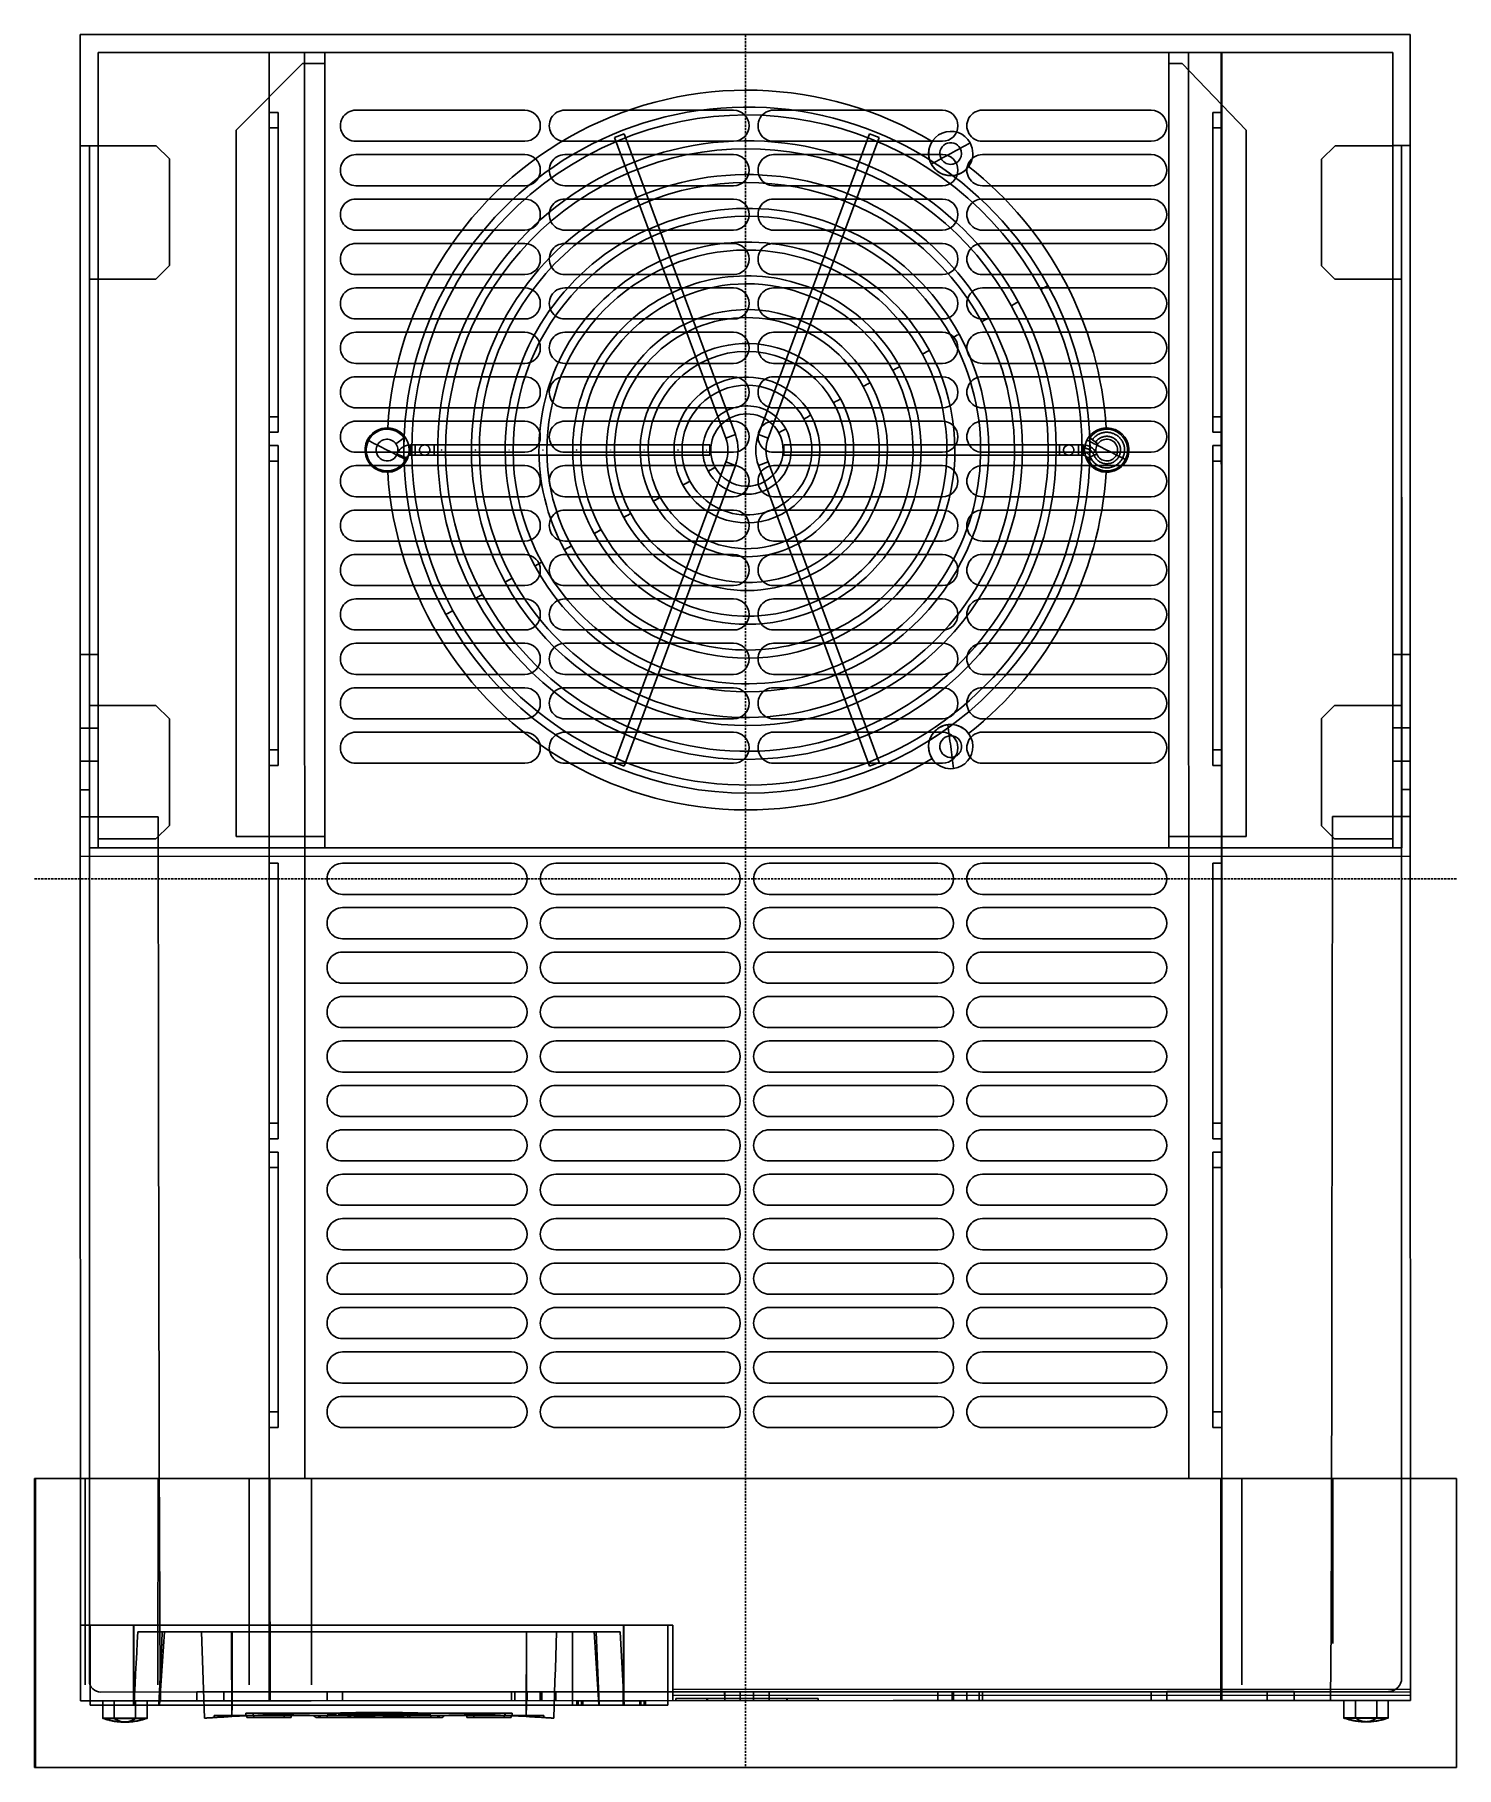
# Model space of a CAD drawing. Extents: x 0 to 320, y 0 to 390.
import ezdxf

# ---------------------------------------------------------------- set-up
doc = ezdxf.new("R2010")
doc.units = 0
doc.linetypes.add('DASHED', pattern=[0.75, 0.5, -0.25])
doc.layers.add('-15N-THT. THIẾT BỊ ĐÓNG MỞ', color=40, linetype='CONTINUOUS')

# ---------------------------------------------------------------- blocks, each defined once
blk = doc.blocks.new('06 - N - SC VSD CHIẾU TRÊN ATV630C11~C16N4')
at = {"layer": '-15N-THT. THIẾT BỊ ĐÓNG MỞ'}
for p, q in [((149.59, 390), (-149.78, 390)), ((-149.74, 233.92), (-149.78, 390)), ((149.63, 234), (149.59, 390)), ((-145.68, 207), (-145.68, 386)), ((-99.28, 386), (-145.68, 386)), ((-114.68, 368.5), (-99.68, 383.5)), ((-107.18, 14.97), (-107.18, 386)), ((-99.68, 383.5), (-94.68, 383.5)), ((-99.68, 383.5), (-99.68, 383.5)), ((-99.28, 386), (99.72, 386)), ((-99.28, 386), (-99.2, 65)), ((-94.68, 386), (-94.68, 386)), ((-94.68, 386), (-94.68, 207)), ((-94.68, 383.5), (-94.68, 383.5)), ((95.32, 386), (95.32, 386)), ((95.32, 207), (95.32, 386)), ((95.32, 383.5), (98.32, 383.5)), ((95.32, 383.5), (95.32, 383.5)), ((98.32, 383.5), (112.68, 368.5)), ((98.32, 383.5), (98.32, 383.5)), ((99.72, 386), (99.8, 65)), ((145.68, 386), (99.72, 386)), ((107.09, 386), (107.18, 15.02)), ((107.18, 15.02), (107.18, 386)), ((145.68, 214), (145.68, 386)), ((-107.18, 372.5), (-105.18, 372.5)), ((-105.18, 372.5), (-105.18, 300.5)), ((-87.68, 373), (-49.68, 373)), ((-87.68, 373), (-87.68, 373)), ((-49.68, 373), (-49.68, 373)), ((-40.68, 373), (-2.68, 373)), ((-40.68, 373), (-40.68, 373)), ((-2.68, 373), (-2.68, 373)), ((6.32, 373), (44.32, 373)), ((6.32, 373), (6.32, 373)), ((44.32, 373), (44.32, 373)), ((53.32, 373), (91.32, 373)), ((53.32, 373), (53.32, 373)), ((91.32, 373), (91.32, 373)), ((105.18, 300.5), (105.18, 372.5)), ((107.18, 372.5), (105.18, 372.5)), ((-114.68, 209.5), (-114.68, 368.5)), ((-114.68, 368.5), (-114.68, 368.5)), ((-107.18, 369), (-105.18, 369)), ((-29.45, 366.86), (-27.3, 367.66)), ((-29.45, 366.86), (-4.43, 299.17)), ((-27.3, 367.66), (-2.28, 299.97)), ((27.93, 367.66), (2.91, 299.97)), ((30.09, 366.86), (5.07, 299.17)), ((27.93, 367.66), (30.09, 366.86)), ((107.18, 369), (105.18, 369)), ((112.68, 368.5), (112.68, 209.5)), ((112.68, 368.5), (112.68, 368.5)), ((-149.77, 365), (-149.77, 365)), ((-149.77, 365), (-145.68, 365)), ((-147.68, 365), (-147.68, 365)), ((-147.68, 19.47), (-147.68, 365)), ((-147.68, 365), (-147.64, 207)), ((-145.68, 365), (-145.68, 365)), ((-145.68, 365), (-145.68, 365)), ((-132.65, 365), (-145.68, 365)), ((-132.65, 365), (-132.65, 365)), ((-129.68, 362.04), (-132.65, 365)), ((-49.68, 366), (-87.68, 366)), ((-87.68, 366), (-87.68, 366)), ((-87.68, 363), (-49.68, 363)), ((-87.68, 363), (-87.68, 363)), ((-49.68, 366), (-49.68, 366)), ((-49.68, 363), (-49.68, 363)), ((-2.68, 366), (-40.68, 366)), ((-40.68, 366), (-40.68, 366)), ((-40.68, 363), (-2.68, 363)), ((-40.68, 363), (-40.68, 363)), ((-2.68, 366), (-2.68, 366)), ((-2.68, 363), (-2.68, 363)), ((44.32, 366), (6.32, 366)), ((6.32, 366), (6.32, 366)), ((6.32, 363), (44.32, 363)), ((6.32, 363), (6.32, 363)), ((41.99, 365.96), (41.99, 365.96)), ((44.32, 366), (44.32, 366)), ((44.32, 363), (44.32, 363)), ((48.34, 364.42), (48.34, 364.42)), ((50.56, 365.64), (50.56, 365.64)), ((91.32, 366), (53.32, 366)), ((53.32, 366), (53.32, 366)), ((53.32, 363), (91.32, 363)), ((53.32, 363), (53.32, 363)), ((91.32, 366), (91.32, 366)), ((91.32, 363), (91.32, 363)), ((129.68, 361.97), (132.72, 365)), ((145.68, 365), (132.72, 365)), ((132.72, 365), (132.72, 365)), ((145.68, 365.08), (149.6, 365.08)), ((145.68, 365.08), (145.68, 365.08)), ((145.68, 365), (145.68, 365)), ((147.68, 365.08), (147.68, 365.08)), ((147.68, 365.08), (147.68, 365.08)), ((147.68, 365.08), (147.68, 20.06)), ((147.68, 365.08), (147.73, 207)), ((-129.68, 362.04), (-129.68, 338.06)), ((-129.68, 362.04), (-129.68, 362.04)), ((41.41, 361.86), (41.42, 361.84)), ((41.41, 361.86), (42.17, 361.37)), ((41.42, 361.84), (41.42, 361.82)), ((41.42, 361.82), (41.43, 361.8)), ((41.43, 361.8), (41.44, 361.77)), ((41.44, 361.77), (41.45, 361.74)), ((41.45, 361.74), (41.46, 361.7)), ((41.46, 361.7), (41.48, 361.66)), ((41.48, 361.66), (41.49, 361.62)), ((41.49, 361.62), (41.51, 361.58)), ((41.51, 361.58), (41.52, 361.53)), ((41.52, 361.53), (41.54, 361.48)), ((41.54, 361.48), (41.56, 361.43)), ((41.56, 361.43), (41.58, 361.38)), ((41.58, 361.38), (41.6, 361.33)), ((41.6, 361.33), (41.62, 361.28)), ((41.62, 361.28), (41.64, 361.23)), ((41.64, 361.23), (41.67, 361.18)), ((41.67, 361.18), (41.69, 361.13)), ((41.69, 361.13), (41.72, 361.08)), ((41.72, 361.08), (41.74, 361.02)), ((41.74, 361.02), (41.77, 360.97)), ((41.77, 360.97), (41.8, 360.92)), ((41.8, 360.92), (41.82, 360.87)), ((41.91, 360.72), (41.82, 360.87)), ((41.82, 360.87), (41.82, 360.87)), ((42, 360.57), (41.91, 360.72)), ((42.1, 360.43), (42, 360.57)), ((42.2, 360.29), (42.1, 360.43)), ((42.17, 361.37), (42.93, 360.88)), ((42.3, 360.15), (42.2, 360.29)), ((42.41, 360.02), (42.3, 360.15)), ((42.53, 359.89), (42.41, 360.02)), ((42.64, 359.76), (42.53, 359.89)), ((42.77, 359.64), (42.64, 359.76)), ((42.89, 359.52), (42.77, 359.64)), ((43.03, 359.41), (42.89, 359.52)), ((42.93, 360.88), (43.67, 360.38)), ((43.16, 359.3), (43.03, 359.41)), ((43.3, 359.2), (43.16, 359.3)), ((43.44, 359.1), (43.3, 359.2)), ((43.59, 359.01), (43.44, 359.1)), ((43.74, 358.92), (43.59, 359.01)), ((43.67, 360.38), (44.42, 359.87)), ((43.89, 358.84), (43.74, 358.92)), ((44.04, 358.76), (43.89, 358.84)), ((44.05, 362.08), (44.05, 362.08)), ((44.42, 359.87), (45.15, 359.35)), ((45.15, 359.35), (45.88, 358.83)), ((45.88, 358.83), (46.6, 358.29)), ((50.23, 360.3), (50.23, 360.3)), ((129.68, 337.97), (129.68, 361.97)), ((129.68, 361.97), (129.68, 361.97)), ((-49.68, 356), (-87.68, 356)), ((-87.68, 356), (-87.68, 356)), ((-49.68, 356), (-49.68, 356)), ((-2.68, 356), (-40.68, 356)), ((-40.68, 356), (-40.68, 356)), ((-2.68, 356), (-2.68, 356)), ((44.32, 356), (6.32, 356)), ((6.32, 356), (6.32, 356)), ((44.2, 358.69), (44.04, 358.76)), ((44.36, 358.63), (44.2, 358.69)), ((44.32, 356), (44.32, 356)), ((44.52, 358.56), (44.36, 358.63)), ((44.68, 358.51), (44.52, 358.56)), ((44.85, 358.46), (44.68, 358.51)), ((45.01, 358.42), (44.85, 358.46)), ((45.18, 358.38), (45.01, 358.42)), ((45.35, 358.35), (45.18, 358.38)), ((45.52, 358.32), (45.35, 358.35)), ((45.69, 358.3), (45.52, 358.32)), ((45.86, 358.29), (45.69, 358.3)), ((46.02, 358.28), (45.86, 358.29)), ((46.18, 358.27), (46.02, 358.28)), ((46.32, 358.28), (46.18, 358.27)), ((46.45, 358.28), (46.32, 358.28)), ((46.54, 358.29), (46.45, 358.28)), ((46.6, 358.29), (46.54, 358.29)), ((91.32, 356), (53.32, 356)), ((53.32, 356), (53.32, 356)), ((91.32, 356), (91.32, 356)), ((-87.68, 353), (-49.68, 353)), ((-87.68, 353), (-87.68, 353)), ((-49.68, 353), (-49.68, 353)), ((-40.68, 353), (-2.68, 353)), ((-40.68, 353), (-40.68, 353)), ((-2.68, 353), (-2.68, 353)), ((6.32, 353), (44.32, 353)), ((6.32, 353), (6.32, 353)), ((44.32, 353), (44.32, 353)), ((53.32, 353), (91.32, 353)), ((53.32, 353), (53.32, 353)), ((91.32, 353), (91.32, 353)), ((-49.68, 346), (-87.68, 346)), ((-87.68, 346), (-87.68, 346)), ((-49.68, 346), (-49.68, 346)), ((-2.68, 346), (-40.68, 346)), ((-40.68, 346), (-40.68, 346)), ((-2.68, 346), (-2.68, 346)), ((44.32, 346), (6.32, 346)), ((6.32, 346), (6.32, 346)), ((44.32, 346), (44.32, 346)), ((91.32, 346), (53.32, 346)), ((53.32, 346), (53.32, 346)), ((91.32, 346), (91.32, 346)), ((-87.68, 343), (-49.68, 343)), ((-87.68, 343), (-87.68, 343)), ((-49.68, 343), (-49.68, 343)), ((-40.68, 343), (-2.68, 343)), ((-40.68, 343), (-40.68, 343)), ((-2.68, 343), (-2.68, 343)), ((6.32, 343), (44.32, 343)), ((6.32, 343), (6.32, 343)), ((44.32, 343), (44.32, 343)), ((53.32, 343), (91.32, 343)), ((53.32, 343), (53.32, 343)), ((91.32, 343), (91.32, 343)), ((-132.74, 335), (-129.68, 338.06)), ((-129.68, 338.06), (-129.68, 338.06)), ((-49.68, 336), (-87.68, 336)), ((-87.68, 336), (-87.68, 336)), ((-49.68, 336), (-49.68, 336)), ((-2.68, 336), (-40.68, 336)), ((-40.68, 336), (-40.68, 336)), ((-2.68, 336), (-2.68, 336)), ((44.32, 336), (6.32, 336)), ((6.32, 336), (6.32, 336)), ((44.32, 336), (44.32, 336)), ((91.32, 336), (53.32, 336)), ((53.32, 336), (53.32, 336)), ((91.32, 336), (91.32, 336)), ((132.66, 335), (129.68, 337.97)), ((129.68, 337.97), (129.68, 337.97)), ((-147.68, 335), (-147.68, 335)), ((-147.68, 335), (-147.68, 335)), ((-132.74, 335), (-147.68, 335)), ((-145.68, 335), (-145.68, 335)), ((-132.74, 335), (-132.74, 335)), ((-87.68, 333), (-49.68, 333)), ((-87.68, 333), (-87.68, 333)), ((-49.68, 333), (-49.68, 333)), ((-40.68, 333), (-2.68, 333)), ((-40.68, 333), (-40.68, 333)), ((-2.68, 333), (-2.68, 333)), ((6.32, 333), (44.32, 333)), ((6.32, 333), (6.32, 333)), ((44.32, 333), (44.32, 333)), ((53.32, 333), (91.32, 333)), ((53.32, 333), (53.32, 333)), ((91.32, 333), (91.32, 333)), ((132.66, 335), (132.66, 335)), ((132.66, 335), (147.68, 335)), ((145.68, 335), (145.68, 335)), ((147.68, 335), (147.68, 335)), ((-49.68, 326), (-87.68, 326)), ((-87.68, 326), (-87.68, 326)), ((-49.68, 326), (-49.68, 326)), ((-2.68, 326), (-40.68, 326)), ((-40.68, 326), (-40.68, 326)), ((-2.68, 326), (-2.68, 326)), ((44.32, 326), (6.32, 326)), ((6.32, 326), (6.32, 326)), ((44.32, 326), (44.32, 326)), ((91.32, 326), (53.32, 326)), ((53.32, 326), (53.32, 326)), ((91.32, 326), (91.32, 326)), ((-87.68, 323), (-49.68, 323)), ((-87.68, 323), (-87.68, 323)), ((-49.68, 323), (-49.68, 323)), ((-40.68, 323), (-2.68, 323)), ((-40.68, 323), (-40.68, 323)), ((-2.68, 323), (-2.68, 323)), ((6.32, 323), (44.32, 323)), ((6.32, 323), (6.32, 323)), ((44.32, 323), (44.32, 323)), ((53.32, 323), (91.32, 323)), ((53.32, 323), (53.32, 323)), ((91.32, 323), (91.32, 323)), ((-49.68, 316), (-87.68, 316)), ((-87.68, 316), (-87.68, 316)), ((-49.68, 316), (-49.68, 316)), ((-2.68, 316), (-40.68, 316)), ((-40.68, 316), (-40.68, 316)), ((-2.68, 316), (-2.68, 316)), ((44.32, 316), (6.32, 316)), ((6.32, 316), (6.32, 316)), ((44.32, 316), (44.32, 316)), ((91.32, 316), (53.32, 316)), ((53.32, 316), (53.32, 316)), ((91.32, 316), (91.32, 316)), ((-87.68, 313), (-49.68, 313)), ((-87.68, 313), (-87.68, 313)), ((-49.68, 313), (-49.68, 313)), ((-40.68, 313), (-2.68, 313)), ((-40.68, 313), (-40.68, 313)), ((-2.68, 313), (-2.68, 313)), ((6.32, 313), (44.32, 313)), ((6.32, 313), (6.32, 313)), ((44.32, 313), (44.32, 313)), ((53.32, 313), (91.32, 313)), ((53.32, 313), (53.32, 313)), ((91.32, 313), (91.32, 313)), ((-49.68, 306), (-87.68, 306)), ((-87.68, 306), (-87.68, 306)), ((-49.68, 306), (-49.68, 306)), ((-2.68, 306), (-40.68, 306)), ((-40.68, 306), (-40.68, 306)), ((-2.68, 306), (-2.68, 306)), ((44.32, 306), (6.32, 306)), ((6.32, 306), (6.32, 306)), ((44.32, 306), (44.32, 306)), ((91.32, 306), (53.32, 306)), ((53.32, 306), (53.32, 306)), ((91.32, 306), (91.32, 306)), ((-107.18, 304), (-105.18, 304)), ((-107.18, 300.5), (-105.18, 300.5)), ((-87.68, 303), (-49.68, 303)), ((-87.68, 303), (-87.68, 303)), ((-80.53, 301.5), (-80.53, 301.5)), ((-49.68, 303), (-49.68, 303)), ((-40.68, 303), (-2.68, 303)), ((-40.68, 303), (-40.68, 303)), ((-2.68, 303), (-2.68, 303)), ((6.32, 303), (44.32, 303)), ((6.32, 303), (6.32, 303)), ((44.32, 303), (44.32, 303)), ((53.32, 303), (91.32, 303)), ((53.32, 303), (53.32, 303)), ((80.03, 300.3), (80.22, 300.36)), ((80.22, 300.36), (80.41, 300.4)), ((80.41, 300.4), (80.6, 300.44)), ((80.6, 300.44), (80.79, 300.47)), ((80.79, 300.47), (80.98, 300.49)), ((80.98, 300.49), (81.17, 300.51)), ((81.16, 301.5), (81.16, 301.5)), ((81.17, 300.51), (81.37, 300.51)), ((81.37, 300.51), (81.56, 300.5)), ((81.56, 300.5), (81.75, 300.48)), ((81.75, 300.48), (81.95, 300.46)), ((81.95, 300.46), (82.14, 300.42)), ((82.14, 300.42), (82.33, 300.38)), ((82.33, 300.38), (82.51, 300.33)), ((82.51, 300.33), (82.69, 300.26)), ((91.32, 303), (91.32, 303)), ((105.18, 304), (107.18, 304)), ((107.18, 300.5), (105.18, 300.5)), ((-107.18, 297.5), (-105.18, 297.5)), ((-105.18, 297.5), (-105.18, 225.5)), ((-85.13, 298.75), (-85.13, 298.75)), ((-82.86, 297.6), (-82.86, 297.6)), ((-82.86, 297.6), (-82.86, 297.6)), ((-76.85, 299.22), (-78.69, 297.91)), ((-76.88, 297.85), (-76.89, 296.95)), ((-76.89, 296.95), (-76.89, 296.05)), ((-76.86, 298.75), (-76.88, 297.85)), ((-76.83, 299.65), (-76.86, 298.75)), ((-76.83, 299.65), (-76.79, 299.6)), ((-76.79, 299.6), (-76.73, 299.53)), ((-76.73, 299.53), (-76.65, 299.42)), ((-76.65, 299.42), (-76.57, 299.31)), ((-76.57, 299.31), (-76.49, 299.18)), ((-76.49, 299.18), (-76.4, 299.04)), ((-76.4, 299.04), (-76.32, 298.89)), ((-76.32, 298.89), (-76.24, 298.74)), ((-76.24, 298.74), (-76.16, 298.59)), ((-76.16, 298.59), (-76.09, 298.43)), ((-76.09, 298.43), (-76.03, 298.27)), ((-76.03, 298.27), (-75.97, 298.11)), ((-75.97, 298.11), (-75.92, 297.94)), ((-75.92, 297.94), (-75.87, 297.78)), ((-75.87, 297.78), (-75.83, 297.61)), ((-75.83, 297.61), (-75.79, 297.44)), ((-75.79, 297.44), (-75.76, 297.27)), ((-75.76, 297.27), (-75.74, 297.1)), ((-75.74, 297.1), (-75.72, 296.93)), ((-75.72, 296.93), (-75.71, 296.75)), ((-75.71, 296.75), (-75.71, 296.58)), ((-75.71, 296.58), (-75.71, 296.41)), ((-75.71, 296.41), (-75.71, 296.24)), ((-75.41, 295.35), (-75.41, 297.65)), ((-74.36, 297.65), (-75.41, 297.65)), ((-74.36, 295.35), (-74.36, 297.65)), ((-72.21, 297.65), (-74.36, 297.65)), ((-73.36, 296.5), (-73.35, 296.59)), ((-73.35, 296.45), (-73.36, 296.5)), ((-73.35, 296.59), (-73.34, 296.68)), ((-73.35, 296.39), (-73.35, 296.45)), ((-73.34, 296.68), (-73.32, 296.77)), ((-73.32, 296.77), (-73.3, 296.85)), ((-73.3, 296.85), (-73.27, 296.93)), ((-73.27, 296.93), (-73.24, 297.01)), ((-73.24, 297.01), (-73.2, 297.08)), ((-73.2, 297.08), (-73.16, 297.15)), ((-73.16, 297.15), (-73.11, 297.21)), ((-73.11, 297.21), (-73.06, 297.27)), ((-73.06, 297.27), (-73.01, 297.32)), ((-73.01, 297.32), (-72.96, 297.37)), ((-72.96, 297.37), (-72.9, 297.42)), ((-72.9, 297.42), (-72.84, 297.46)), ((-72.84, 297.46), (-72.78, 297.49)), ((-72.78, 297.49), (-72.73, 297.53)), ((-72.73, 297.53), (-72.67, 297.55)), ((-72.67, 297.55), (-72.61, 297.58)), ((-72.61, 297.58), (-72.55, 297.6)), ((-72.55, 297.6), (-72.49, 297.61)), ((-72.49, 297.61), (-72.43, 297.63)), ((-72.43, 297.63), (-72.37, 297.64)), ((-72.37, 297.64), (-72.32, 297.64)), ((-72.32, 297.64), (-72.26, 297.65)), ((-72.26, 297.65), (-72.21, 297.65)), ((-72.21, 297.65), (-72.15, 297.65)), ((-8, 297.65), (-72.21, 297.65)), ((-72.15, 297.65), (-72.1, 297.64)), ((-72.1, 297.64), (-72.04, 297.64)), ((-72.04, 297.64), (-71.98, 297.63)), ((-71.98, 297.63), (-71.92, 297.61)), ((-71.92, 297.61), (-71.86, 297.6)), ((-71.86, 297.6), (-71.81, 297.58)), ((-71.81, 297.58), (-71.75, 297.55)), ((-71.75, 297.55), (-71.69, 297.53)), ((-71.69, 297.53), (-71.63, 297.49)), ((-71.63, 297.49), (-71.57, 297.46)), ((-71.57, 297.46), (-71.51, 297.42)), ((-71.51, 297.42), (-71.46, 297.37)), ((-71.46, 297.37), (-71.4, 297.32)), ((-71.4, 297.32), (-71.35, 297.27)), ((-71.35, 297.27), (-71.3, 297.21)), ((-71.3, 297.21), (-71.26, 297.15)), ((-71.26, 297.15), (-71.21, 297.08)), ((-71.21, 297.08), (-71.17, 297.01)), ((-71.17, 297.01), (-71.14, 296.93)), ((-71.14, 296.93), (-71.11, 296.85)), ((-71.11, 296.85), (-71.09, 296.77)), ((-71.09, 296.77), (-71.07, 296.68)), ((-71.07, 296.68), (-71.06, 296.59)), ((-71.06, 296.59), (-71.06, 296.5)), ((-71.06, 296.5), (-71.06, 296.45)), ((-71.06, 296.45), (-71.06, 296.39)), ((-70.06, 295.35), (-70.06, 297.65)), ((-68.43, 296.52), (-68.43, 296.52)), ((-68.43, 296.52), (-68.43, 296.51)), ((-68.42, 296.52), (-68.43, 296.52)), ((-68.43, 296.52), (-68.43, 296.52)), ((-68.43, 296.52), (-68.43, 296.52)), ((-68.43, 296.51), (-68.43, 296.51)), ((-68.43, 296.51), (-68.43, 296.51)), ((-68.43, 296.51), (-68.43, 296.51)), ((-68.43, 296.51), (-68.43, 296.51)), ((-68.43, 296.51), (-68.43, 296.5)), ((-68.43, 296.5), (-68.43, 296.5)), ((-68.43, 296.5), (-68.43, 296.5)), ((-68.43, 296.5), (-68.43, 296.5)), ((-68.43, 296.5), (-68.43, 296.5)), ((-68.43, 296.5), (-68.43, 296.49)), ((-68.43, 296.49), (-68.43, 296.49)), ((-68.43, 296.49), (-68.43, 296.49)), ((-68.43, 296.49), (-68.43, 296.49)), ((-68.43, 296.49), (-68.43, 296.48)), ((-68.43, 296.48), (-68.43, 296.48)), ((-68.43, 296.48), (-68.43, 296.48)), ((-68.43, 296.48), (-68.43, 296.48)), ((-68.43, 296.48), (-68.43, 296.48)), ((-68.43, 296.48), (-68.42, 296.47)), ((-68.41, 296.53), (-68.42, 296.53)), ((-68.42, 296.53), (-68.42, 296.53)), ((-68.42, 296.53), (-68.42, 296.53)), ((-68.42, 296.53), (-68.42, 296.53)), ((-68.42, 296.53), (-68.42, 296.53)), ((-68.42, 296.53), (-68.42, 296.52)), ((-68.42, 296.47), (-68.42, 296.47)), ((-68.42, 296.47), (-68.42, 296.47)), ((-68.42, 296.47), (-68.42, 296.47)), ((-68.42, 296.47), (-68.42, 296.47)), ((-68.42, 296.47), (-68.42, 296.47)), ((-68.42, 296.47), (-68.41, 296.47)), ((-68.4, 296.54), (-68.41, 296.54)), ((-68.41, 296.54), (-68.41, 296.54)), ((-68.41, 296.54), (-68.41, 296.54)), ((-68.41, 296.54), (-68.41, 296.53)), ((-68.41, 296.53), (-68.41, 296.53)), ((-68.41, 296.47), (-68.41, 296.47)), ((-68.41, 296.47), (-68.41, 296.46)), ((-68.41, 296.46), (-68.41, 296.46)), ((-68.41, 296.46), (-68.41, 296.46)), ((-68.41, 296.46), (-68.4, 296.46)), ((-68.39, 296.54), (-68.4, 296.54)), ((-68.4, 296.54), (-68.4, 296.54)), ((-68.4, 296.54), (-68.4, 296.54)), ((-68.4, 296.54), (-68.4, 296.54)), ((-68.4, 296.54), (-68.4, 296.54)), ((-68.4, 296.46), (-68.4, 296.46)), ((-68.4, 296.46), (-68.4, 296.46)), ((-68.4, 296.46), (-68.4, 296.46)), ((-68.4, 296.46), (-68.4, 296.46)), ((-68.4, 296.46), (-68.39, 296.46)), ((-68.39, 296.53), (-68.39, 296.54)), ((-68.39, 296.54), (-68.39, 296.54)), ((-68.39, 296.54), (-68.39, 296.54)), ((-68.39, 296.54), (-68.39, 296.54)), ((-68.38, 296.53), (-68.39, 296.53)), ((-68.39, 296.46), (-68.39, 296.47)), ((-68.39, 296.47), (-68.38, 296.47)), ((-68.39, 296.46), (-68.39, 296.46)), ((-68.39, 296.46), (-68.39, 296.46)), ((-68.39, 296.46), (-68.39, 296.46)), ((-68.37, 296.52), (-68.38, 296.53)), ((-68.38, 296.53), (-68.38, 296.53)), ((-68.38, 296.53), (-68.38, 296.53)), ((-68.38, 296.53), (-68.38, 296.53)), ((-68.38, 296.53), (-68.38, 296.53)), ((-68.38, 296.53), (-68.38, 296.53)), ((-68.38, 296.47), (-68.37, 296.48)), ((-68.38, 296.47), (-68.38, 296.47)), ((-68.38, 296.47), (-68.38, 296.47)), ((-68.38, 296.47), (-68.38, 296.47)), ((-68.38, 296.47), (-68.38, 296.47)), ((-68.38, 296.47), (-68.38, 296.47)), ((-68.37, 296.51), (-68.37, 296.52)), ((-68.37, 296.52), (-68.37, 296.52)), ((-68.37, 296.52), (-68.37, 296.52)), ((-68.37, 296.52), (-68.37, 296.52)), ((-68.37, 296.52), (-68.37, 296.52)), ((-68.37, 296.52), (-68.37, 296.52)), ((-68.37, 296.5), (-68.37, 296.51)), ((-68.37, 296.51), (-68.37, 296.51)), ((-68.37, 296.51), (-68.37, 296.51)), ((-68.37, 296.51), (-68.37, 296.51)), ((-68.37, 296.49), (-68.37, 296.5)), ((-68.37, 296.5), (-68.37, 296.5)), ((-68.37, 296.5), (-68.37, 296.5)), ((-68.37, 296.5), (-68.37, 296.5)), ((-68.37, 296.5), (-68.37, 296.5)), ((-68.37, 296.48), (-68.37, 296.49)), ((-68.37, 296.49), (-68.37, 296.49)), ((-68.37, 296.49), (-68.37, 296.49)), ((-68.37, 296.49), (-68.37, 296.49)), ((-68.37, 296.49), (-68.37, 296.49)), ((-68.37, 296.48), (-68.37, 296.48)), ((-68.37, 296.48), (-68.37, 296.48)), ((-68.37, 296.48), (-68.37, 296.48)), ((-68.37, 296.48), (-68.37, 296.48)), ((-60.83, 296.52), (-60.83, 296.52)), ((-60.83, 296.52), (-60.83, 296.51)), ((-60.82, 296.52), (-60.83, 296.52)), ((-60.83, 296.52), (-60.83, 296.52)), ((-60.83, 296.51), (-60.83, 296.51)), ((-60.83, 296.51), (-60.83, 296.51)), ((-60.83, 296.51), (-60.83, 296.51)), ((-60.83, 296.51), (-60.83, 296.51)), ((-60.83, 296.51), (-60.83, 296.5)), ((-60.83, 296.5), (-60.83, 296.5)), ((-60.83, 296.5), (-60.83, 296.5)), ((-60.83, 296.5), (-60.83, 296.5)), ((-60.83, 296.5), (-60.83, 296.5)), ((-60.83, 296.5), (-60.83, 296.49)), ((-60.83, 296.49), (-60.83, 296.49)), ((-60.83, 296.49), (-60.83, 296.49)), ((-60.83, 296.49), (-60.83, 296.49)), ((-60.83, 296.49), (-60.83, 296.49)), ((-60.83, 296.49), (-60.83, 296.48)), ((-60.83, 296.48), (-60.83, 296.48)), ((-60.83, 296.48), (-60.83, 296.48)), ((-60.83, 296.48), (-60.82, 296.48)), ((-60.81, 296.53), (-60.82, 296.53)), ((-60.82, 296.53), (-60.82, 296.53)), ((-60.82, 296.53), (-60.82, 296.53)), ((-60.82, 296.53), (-60.82, 296.53)), ((-60.82, 296.53), (-60.82, 296.52)), ((-60.82, 296.52), (-60.82, 296.52)), ((-60.82, 296.52), (-60.82, 296.52)), ((-60.82, 296.48), (-60.82, 296.48)), ((-60.82, 296.48), (-60.82, 296.47)), ((-60.82, 296.47), (-60.82, 296.47)), ((-60.82, 296.47), (-60.82, 296.47)), ((-60.82, 296.47), (-60.82, 296.47)), ((-60.82, 296.47), (-60.82, 296.47)), ((-60.82, 296.47), (-60.81, 296.47)), ((-60.8, 296.53), (-60.81, 296.53)), ((-60.81, 296.53), (-60.81, 296.53)), ((-60.81, 296.53), (-60.81, 296.53)), ((-60.81, 296.53), (-60.81, 296.53)), ((-60.81, 296.53), (-60.81, 296.53)), ((-60.81, 296.47), (-60.81, 296.47)), ((-60.81, 296.47), (-60.81, 296.47)), ((-60.81, 296.47), (-60.81, 296.47)), ((-60.81, 296.47), (-60.81, 296.47)), ((-60.81, 296.47), (-60.8, 296.47)), ((-60.79, 296.53), (-60.8, 296.54)), ((-60.8, 296.54), (-60.8, 296.54)), ((-60.8, 296.54), (-60.8, 296.54)), ((-60.8, 296.54), (-60.8, 296.54)), ((-60.8, 296.54), (-60.8, 296.53)), ((-60.8, 296.47), (-60.8, 296.46)), ((-60.8, 296.46), (-60.79, 296.47)), ((-60.8, 296.46), (-60.8, 296.46)), ((-60.8, 296.46), (-60.8, 296.46)), ((-60.8, 296.46), (-60.8, 296.46)), ((-60.78, 296.53), (-60.79, 296.53)), ((-60.79, 296.53), (-60.79, 296.53)), ((-60.79, 296.53), (-60.79, 296.53)), ((-60.79, 296.53), (-60.79, 296.53)), ((-60.79, 296.53), (-60.79, 296.53)), ((-60.79, 296.53), (-60.79, 296.53)), ((-60.79, 296.47), (-60.79, 296.47)), ((-60.79, 296.47), (-60.79, 296.47)), ((-60.79, 296.47), (-60.79, 296.47)), ((-60.79, 296.47), (-60.79, 296.47)), ((-60.79, 296.47), (-60.79, 296.47)), ((-60.79, 296.47), (-60.78, 296.47)), ((-60.78, 296.52), (-60.78, 296.53)), ((-60.78, 296.53), (-60.78, 296.53)), ((-60.78, 296.53), (-60.78, 296.53)), ((-60.78, 296.53), (-60.78, 296.53)), ((-60.77, 296.52), (-60.78, 296.52)), ((-60.78, 296.52), (-60.78, 296.52)), ((-60.78, 296.47), (-60.78, 296.48)), ((-60.78, 296.48), (-60.78, 296.48)), ((-60.78, 296.48), (-60.77, 296.48)), ((-60.78, 296.47), (-60.78, 296.47)), ((-60.78, 296.47), (-60.78, 296.47)), ((-60.78, 296.47), (-60.78, 296.47)), ((-60.77, 296.51), (-60.77, 296.52)), ((-60.77, 296.52), (-60.77, 296.52)), ((-60.77, 296.52), (-60.77, 296.52)), ((-60.77, 296.52), (-60.77, 296.52)), ((-60.77, 296.5), (-60.77, 296.51)), ((-60.77, 296.51), (-60.77, 296.51)), ((-60.77, 296.51), (-60.77, 296.51)), ((-60.77, 296.51), (-60.77, 296.51)), ((-60.77, 296.51), (-60.77, 296.51)), ((-60.77, 296.49), (-60.77, 296.5)), ((-60.77, 296.5), (-60.77, 296.5)), ((-60.77, 296.5), (-60.77, 296.5)), ((-60.77, 296.5), (-60.77, 296.5)), ((-60.77, 296.5), (-60.77, 296.5)), ((-60.77, 296.48), (-60.77, 296.49)), ((-60.77, 296.49), (-60.77, 296.49)), ((-60.77, 296.49), (-60.77, 296.49)), ((-60.77, 296.49), (-60.77, 296.49)), ((-60.77, 296.49), (-60.77, 296.49)), ((-60.77, 296.48), (-60.77, 296.48)), ((-60.77, 296.48), (-60.77, 296.48)), ((-60.77, 296.48), (-60.77, 296.48)), ((-53.22, 296.52), (-53.23, 296.51)), ((-53.23, 296.51), (-53.23, 296.51)), ((-53.23, 296.51), (-53.23, 296.51)), ((-53.23, 296.51), (-53.23, 296.51)), ((-53.23, 296.51), (-53.23, 296.51)), ((-53.23, 296.51), (-53.23, 296.51)), ((-53.23, 296.51), (-53.23, 296.5)), ((-53.23, 296.5), (-53.23, 296.5)), ((-53.23, 296.5), (-53.23, 296.5)), ((-53.23, 296.5), (-53.23, 296.5)), ((-53.23, 296.5), (-53.23, 296.5)), ((-53.23, 296.5), (-53.23, 296.49)), ((-53.23, 296.49), (-53.23, 296.49)), ((-53.23, 296.49), (-53.23, 296.49)), ((-53.23, 296.49), (-53.23, 296.49)), ((-53.23, 296.49), (-53.23, 296.49)), ((-53.23, 296.49), (-53.23, 296.48)), ((-53.23, 296.48), (-53.22, 296.48)), ((-53.21, 296.53), (-53.22, 296.53)), ((-53.22, 296.53), (-53.22, 296.53)), ((-53.22, 296.53), (-53.22, 296.52)), ((-53.22, 296.52), (-53.22, 296.52)), ((-53.22, 296.52), (-53.22, 296.52)), ((-53.22, 296.52), (-53.22, 296.52)), ((-53.22, 296.52), (-53.22, 296.52)), ((-53.22, 296.52), (-53.22, 296.52)), ((-53.22, 296.48), (-53.22, 296.48)), ((-53.22, 296.48), (-53.22, 296.48)), ((-53.22, 296.48), (-53.22, 296.48)), ((-53.22, 296.48), (-53.22, 296.48)), ((-53.22, 296.48), (-53.22, 296.47)), ((-53.22, 296.47), (-53.22, 296.47)), ((-53.22, 296.47), (-53.22, 296.47)), ((-53.22, 296.47), (-53.21, 296.47)), ((-53.2, 296.53), (-53.21, 296.53)), ((-53.21, 296.53), (-53.21, 296.53)), ((-53.21, 296.53), (-53.21, 296.53)), ((-53.21, 296.53), (-53.21, 296.53)), ((-53.21, 296.53), (-53.21, 296.53)), ((-53.21, 296.53), (-53.21, 296.53)), ((-53.21, 296.47), (-53.21, 296.47)), ((-53.21, 296.47), (-53.21, 296.47)), ((-53.21, 296.47), (-53.21, 296.47)), ((-53.21, 296.47), (-53.21, 296.47)), ((-53.21, 296.47), (-53.21, 296.47)), ((-53.21, 296.47), (-53.2, 296.47)), ((-53.19, 296.53), (-53.2, 296.53)), ((-53.2, 296.53), (-53.2, 296.53)), ((-53.2, 296.53), (-53.2, 296.53)), ((-53.2, 296.53), (-53.2, 296.53)), ((-53.2, 296.53), (-53.2, 296.53)), ((-53.2, 296.53), (-53.2, 296.53)), ((-53.2, 296.47), (-53.2, 296.47)), ((-53.2, 296.47), (-53.2, 296.47)), ((-53.2, 296.47), (-53.2, 296.47)), ((-53.2, 296.47), (-53.2, 296.47)), ((-53.2, 296.47), (-53.19, 296.47)), ((-53.18, 296.53), (-53.19, 296.53)), ((-53.19, 296.53), (-53.19, 296.53)), ((-53.19, 296.53), (-53.19, 296.53)), ((-53.19, 296.53), (-53.19, 296.53)), ((-53.19, 296.53), (-53.19, 296.53)), ((-53.19, 296.47), (-53.19, 296.47)), ((-53.19, 296.47), (-53.19, 296.47)), ((-53.19, 296.47), (-53.19, 296.47)), ((-53.19, 296.47), (-53.19, 296.47)), ((-53.19, 296.47), (-53.19, 296.47)), ((-53.19, 296.47), (-53.18, 296.47)), ((-53.18, 296.52), (-53.18, 296.53)), ((-53.18, 296.53), (-53.18, 296.53)), ((-53.18, 296.53), (-53.18, 296.53)), ((-53.17, 296.52), (-53.18, 296.52)), ((-53.18, 296.52), (-53.18, 296.52)), ((-53.18, 296.52), (-53.18, 296.52)), ((-53.18, 296.52), (-53.18, 296.52)), ((-53.18, 296.52), (-53.18, 296.52)), ((-53.18, 296.47), (-53.18, 296.48)), ((-53.18, 296.48), (-53.18, 296.48)), ((-53.18, 296.48), (-53.18, 296.48)), ((-53.18, 296.48), (-53.18, 296.48)), ((-53.18, 296.48), (-53.18, 296.48)), ((-53.18, 296.48), (-53.17, 296.48)), ((-53.18, 296.47), (-53.18, 296.47)), ((-53.18, 296.47), (-53.18, 296.47)), ((-53.17, 296.51), (-53.17, 296.52)), ((-53.17, 296.52), (-53.17, 296.52)), ((-53.17, 296.5), (-53.17, 296.51)), ((-53.17, 296.51), (-53.17, 296.51)), ((-53.17, 296.51), (-53.17, 296.51)), ((-53.17, 296.51), (-53.17, 296.51)), ((-53.17, 296.51), (-53.17, 296.51)), ((-53.17, 296.49), (-53.17, 296.5)), ((-53.17, 296.5), (-53.17, 296.5)), ((-53.17, 296.5), (-53.17, 296.5)), ((-53.17, 296.5), (-53.17, 296.5)), ((-53.17, 296.5), (-53.17, 296.5)), ((-53.17, 296.48), (-53.17, 296.49)), ((-53.17, 296.49), (-53.17, 296.49)), ((-53.17, 296.49), (-53.17, 296.49)), ((-53.17, 296.49), (-53.17, 296.49)), ((-53.17, 296.49), (-53.17, 296.49)), ((-53.17, 296.49), (-53.17, 296.49)), ((-45.62, 296.51), (-45.63, 296.51)), ((-45.63, 296.51), (-45.63, 296.51)), ((-45.63, 296.51), (-45.63, 296.51)), ((-45.63, 296.51), (-45.63, 296.5)), ((-45.63, 296.5), (-45.63, 296.5)), ((-45.63, 296.5), (-45.63, 296.5)), ((-45.63, 296.5), (-45.63, 296.5)), ((-45.63, 296.5), (-45.63, 296.5)), ((-45.63, 296.5), (-45.63, 296.5)), ((-45.63, 296.5), (-45.63, 296.49)), ((-45.63, 296.49), (-45.63, 296.49)), ((-45.63, 296.49), (-45.63, 296.49)), ((-45.63, 296.49), (-45.63, 296.49)), ((-45.63, 296.49), (-45.62, 296.49)), ((-45.61, 296.53), (-45.62, 296.52)), ((-45.62, 296.52), (-45.62, 296.51)), ((-45.62, 296.52), (-45.62, 296.52)), ((-45.62, 296.52), (-45.62, 296.52)), ((-45.62, 296.52), (-45.62, 296.52)), ((-45.62, 296.52), (-45.62, 296.52)), ((-45.62, 296.52), (-45.62, 296.52)), ((-45.62, 296.52), (-45.62, 296.52)), ((-45.62, 296.52), (-45.62, 296.52)), ((-45.62, 296.51), (-45.62, 296.51)), ((-45.62, 296.49), (-45.62, 296.49)), ((-45.62, 296.49), (-45.62, 296.48)), ((-45.62, 296.48), (-45.62, 296.48)), ((-45.62, 296.48), (-45.62, 296.48)), ((-45.62, 296.48), (-45.62, 296.48)), ((-45.62, 296.48), (-45.62, 296.48)), ((-45.62, 296.48), (-45.62, 296.48)), ((-45.62, 296.48), (-45.62, 296.48)), ((-45.62, 296.48), (-45.61, 296.47)), ((-45.6, 296.53), (-45.61, 296.53)), ((-45.61, 296.53), (-45.61, 296.53)), ((-45.61, 296.53), (-45.61, 296.53)), ((-45.61, 296.53), (-45.61, 296.53)), ((-45.61, 296.53), (-45.61, 296.53)), ((-45.61, 296.53), (-45.61, 296.53)), ((-45.61, 296.53), (-45.61, 296.53)), ((-45.61, 296.47), (-45.61, 296.47)), ((-45.61, 296.47), (-45.61, 296.47)), ((-45.61, 296.47), (-45.61, 296.47)), ((-45.61, 296.47), (-45.61, 296.47)), ((-45.61, 296.47), (-45.61, 296.47)), ((-45.61, 296.47), (-45.61, 296.47)), ((-45.61, 296.47), (-45.6, 296.47)), ((-45.59, 296.53), (-45.6, 296.53)), ((-45.6, 296.53), (-45.6, 296.53)), ((-45.6, 296.53), (-45.6, 296.53)), ((-45.6, 296.53), (-45.6, 296.53)), ((-45.6, 296.53), (-45.6, 296.53)), ((-45.6, 296.53), (-45.6, 296.53)), ((-45.6, 296.47), (-45.6, 296.47)), ((-45.6, 296.47), (-45.6, 296.47)), ((-45.6, 296.47), (-45.6, 296.47)), ((-45.6, 296.47), (-45.6, 296.47)), ((-45.6, 296.47), (-45.59, 296.47)), ((-45.58, 296.53), (-45.59, 296.53)), ((-45.59, 296.53), (-45.59, 296.53)), ((-45.59, 296.53), (-45.59, 296.53)), ((-45.59, 296.53), (-45.59, 296.53)), ((-45.59, 296.53), (-45.59, 296.53)), ((-45.59, 296.53), (-45.59, 296.53)), ((-45.59, 296.53), (-45.59, 296.53)), ((-45.59, 296.47), (-45.59, 296.47)), ((-45.59, 296.47), (-45.59, 296.47)), ((-45.59, 296.47), (-45.59, 296.47)), ((-45.59, 296.47), (-45.59, 296.47)), ((-45.59, 296.47), (-45.59, 296.47)), ((-45.59, 296.47), (-45.59, 296.47)), ((-45.59, 296.47), (-45.58, 296.47)), ((-45.58, 296.52), (-45.58, 296.53)), ((-45.58, 296.51), (-45.58, 296.52)), ((-45.58, 296.52), (-45.58, 296.52)), ((-45.58, 296.52), (-45.58, 296.52)), ((-45.58, 296.52), (-45.58, 296.52)), ((-45.58, 296.52), (-45.58, 296.52)), ((-45.58, 296.52), (-45.58, 296.52)), ((-45.58, 296.52), (-45.58, 296.52)), ((-45.58, 296.52), (-45.58, 296.52)), ((-45.57, 296.51), (-45.58, 296.51)), ((-45.58, 296.48), (-45.58, 296.49)), ((-45.58, 296.49), (-45.57, 296.49)), ((-45.58, 296.47), (-45.58, 296.48)), ((-45.58, 296.48), (-45.58, 296.48)), ((-45.58, 296.48), (-45.58, 296.48)), ((-45.58, 296.48), (-45.58, 296.48)), ((-45.58, 296.48), (-45.58, 296.48)), ((-45.58, 296.48), (-45.58, 296.48)), ((-45.58, 296.48), (-45.58, 296.48)), ((-45.57, 296.5), (-45.57, 296.51)), ((-45.57, 296.51), (-45.57, 296.51)), ((-45.57, 296.51), (-45.57, 296.51)), ((-45.57, 296.51), (-45.57, 296.51)), ((-45.57, 296.51), (-45.57, 296.51)), ((-45.57, 296.49), (-45.57, 296.5)), ((-45.57, 296.5), (-45.57, 296.5)), ((-45.57, 296.5), (-45.57, 296.5)), ((-45.57, 296.5), (-45.57, 296.5)), ((-45.57, 296.5), (-45.57, 296.5)), ((-45.57, 296.5), (-45.57, 296.5)), ((-45.57, 296.49), (-45.57, 296.49)), ((-45.57, 296.49), (-45.57, 296.49)), ((-45.57, 296.49), (-45.57, 296.49)), ((-45.57, 296.49), (-45.57, 296.49)), ((-38.01, 296.52), (-38.02, 296.52)), ((-38.02, 296.52), (-38.02, 296.52)), ((-38.02, 296.52), (-38.02, 296.52)), ((-38.02, 296.52), (-38.02, 296.52)), ((-38.02, 296.52), (-38.02, 296.52)), ((-38.02, 296.52), (-38.02, 296.51)), ((-38.02, 296.51), (-38.02, 296.51)), ((-38.02, 296.51), (-38.02, 296.51)), ((-38.02, 296.51), (-38.02, 296.51)), ((-38.02, 296.51), (-38.02, 296.51)), ((-38.02, 296.51), (-38.02, 296.51)), ((-38.02, 296.51), (-38.02, 296.5)), ((-38.02, 296.5), (-38.02, 296.5)), ((-38.02, 296.5), (-38.02, 296.5)), ((-38.02, 296.5), (-38.02, 296.5)), ((-38.02, 296.5), (-38.02, 296.5)), ((-38.02, 296.5), (-38.02, 296.5)), ((-38.02, 296.5), (-38.02, 296.49)), ((-38.02, 296.49), (-38.02, 296.49)), ((-38.02, 296.49), (-38.02, 296.49)), ((-38.02, 296.49), (-38.02, 296.49)), ((-38.02, 296.49), (-38.02, 296.49)), ((-38.02, 296.49), (-38.02, 296.49)), ((-38.02, 296.49), (-38.02, 296.49)), ((-38.02, 296.49), (-38.02, 296.48)), ((-38.02, 296.48), (-38.02, 296.48)), ((-38.02, 296.48), (-38.02, 296.48)), ((-38.02, 296.48), (-38.02, 296.48)), ((-38.02, 296.48), (-38.02, 296.48)), ((-38.02, 296.48), (-38.01, 296.48)), ((-38, 296.53), (-38.01, 296.53)), ((-38.01, 296.53), (-38.01, 296.53)), ((-38.01, 296.53), (-38.01, 296.53)), ((-38.01, 296.53), (-38.01, 296.53)), ((-38.01, 296.53), (-38.01, 296.52)), ((-38.01, 296.52), (-38.01, 296.52)), ((-38.01, 296.52), (-38.01, 296.52)), ((-38.01, 296.48), (-38.01, 296.48)), ((-38.01, 296.48), (-38.01, 296.48)), ((-38.01, 296.48), (-38.01, 296.47)), ((-38.01, 296.47), (-38.01, 296.47)), ((-38.01, 296.47), (-38.01, 296.47)), ((-38.01, 296.47), (-38.01, 296.47)), ((-38.01, 296.47), (-38, 296.47)), ((-37.99, 296.53), (-38, 296.53)), ((-38, 296.53), (-38, 296.53)), ((-38, 296.53), (-38, 296.53)), ((-38, 296.53), (-38, 296.53)), ((-38, 296.53), (-38, 296.53)), ((-38, 296.53), (-38, 296.53)), ((-38, 296.47), (-38, 296.47)), ((-38, 296.47), (-38, 296.47)), ((-38, 296.47), (-38, 296.47)), ((-38, 296.47), (-38, 296.47)), ((-38, 296.47), (-38, 296.47)), ((-38, 296.47), (-38, 296.47)), ((-38, 296.47), (-37.99, 296.47)), ((-37.99, 296.52), (-37.99, 296.52)), ((-37.99, 296.52), (-37.99, 296.53)), ((-37.99, 296.53), (-37.99, 296.53)), ((-37.99, 296.53), (-37.99, 296.53)), ((-37.98, 296.52), (-37.99, 296.52)), ((-37.99, 296.52), (-37.99, 296.52)), ((-37.99, 296.47), (-37.99, 296.47)), ((-37.99, 296.47), (-37.99, 296.48)), ((-37.99, 296.48), (-37.99, 296.48)), ((-37.99, 296.48), (-37.98, 296.48)), ((-37.99, 296.47), (-37.99, 296.47)), ((-37.99, 296.47), (-37.99, 296.47)), ((-37.99, 296.47), (-37.99, 296.47)), ((-37.98, 296.51), (-37.98, 296.52)), ((-37.98, 296.52), (-37.98, 296.52)), ((-37.98, 296.52), (-37.98, 296.52)), ((-37.98, 296.52), (-37.98, 296.52)), ((-37.98, 296.52), (-37.98, 296.52)), ((-37.98, 296.52), (-37.98, 296.52)), ((-37.97, 296.5), (-37.98, 296.51)), ((-37.98, 296.51), (-37.98, 296.51)), ((-37.98, 296.51), (-37.98, 296.51)), ((-37.98, 296.51), (-37.98, 296.51)), ((-37.98, 296.51), (-37.98, 296.51)), ((-37.98, 296.49), (-37.97, 296.5)), ((-37.98, 296.48), (-37.98, 296.49)), ((-37.98, 296.49), (-37.98, 296.49)), ((-37.98, 296.49), (-37.98, 296.49)), ((-37.98, 296.49), (-37.98, 296.49)), ((-37.98, 296.49), (-37.98, 296.49)), ((-37.98, 296.49), (-37.98, 296.49)), ((-37.98, 296.48), (-37.98, 296.48)), ((-37.98, 296.48), (-37.98, 296.48)), ((-37.98, 296.48), (-37.98, 296.48)), ((-37.98, 296.48), (-37.98, 296.48)), ((-37.98, 296.48), (-37.98, 296.48)), ((-37.97, 296.5), (-37.97, 296.5)), ((-37.97, 296.5), (-37.97, 296.5)), ((-37.97, 296.5), (-37.97, 296.5)), ((-37.97, 296.5), (-37.97, 296.5)), ((-37.97, 296.5), (-37.97, 296.5)), ((-30.41, 296.52), (-30.42, 296.52)), ((-30.42, 296.52), (-30.42, 296.52)), ((-30.42, 296.52), (-30.42, 296.52)), ((-30.42, 296.52), (-30.42, 296.51)), ((-30.42, 296.51), (-30.42, 296.51)), ((-30.42, 296.51), (-30.42, 296.51)), ((-30.42, 296.51), (-30.42, 296.51)), ((-30.42, 296.51), (-30.42, 296.51)), ((-30.42, 296.51), (-30.42, 296.51)), ((-30.42, 296.51), (-30.42, 296.5)), ((-30.42, 296.51), (-30.42, 296.51)), ((-30.42, 296.5), (-30.42, 296.5)), ((-30.42, 296.5), (-30.42, 296.5)), ((-30.42, 296.5), (-30.42, 296.5)), ((-30.42, 296.5), (-30.42, 296.5)), ((-30.42, 296.5), (-30.42, 296.5)), ((-30.42, 296.5), (-30.42, 296.5)), ((-30.42, 296.5), (-30.42, 296.49)), ((-30.42, 296.49), (-30.42, 296.49)), ((-30.42, 296.49), (-30.42, 296.49)), ((-30.42, 296.49), (-30.42, 296.49)), ((-30.42, 296.49), (-30.42, 296.49)), ((-30.42, 296.49), (-30.42, 296.49)), ((-30.42, 296.49), (-30.42, 296.49)), ((-30.42, 296.49), (-30.42, 296.48)), ((-30.42, 296.48), (-30.42, 296.48)), ((-30.42, 296.48), (-30.42, 296.48)), ((-30.42, 296.48), (-30.41, 296.48)), ((-30.4, 296.52), (-30.41, 296.52)), ((-30.41, 296.52), (-30.41, 296.52)), ((-30.41, 296.52), (-30.41, 296.52)), ((-30.41, 296.52), (-30.41, 296.52)), ((-30.41, 296.52), (-30.41, 296.52)), ((-30.41, 296.52), (-30.41, 296.52)), ((-30.41, 296.52), (-30.41, 296.52)), ((-30.41, 296.48), (-30.41, 296.48)), ((-30.41, 296.48), (-30.41, 296.48)), ((-30.41, 296.48), (-30.41, 296.48)), ((-30.41, 296.48), (-30.41, 296.48)), ((-30.41, 296.48), (-30.41, 296.48)), ((-30.41, 296.48), (-30.41, 296.48)), ((-30.41, 296.48), (-30.41, 296.48)), ((-30.41, 296.48), (-30.4, 296.48)), ((-30.4, 296.52), (-30.4, 296.52)), ((-30.4, 296.52), (-30.4, 296.52)), ((-30.4, 296.52), (-30.4, 296.52)), ((-30.39, 296.52), (-30.4, 296.52)), ((-30.4, 296.52), (-30.4, 296.52)), ((-30.4, 296.52), (-30.4, 296.52)), ((-30.4, 296.52), (-30.4, 296.52)), ((-30.4, 296.48), (-30.4, 296.47)), ((-30.4, 296.47), (-30.4, 296.47)), ((-30.4, 296.47), (-30.4, 296.47)), ((-30.4, 296.47), (-30.4, 296.47)), ((-30.4, 296.47), (-30.4, 296.47)), ((-30.4, 296.47), (-30.39, 296.48)), ((-30.4, 296.47), (-30.4, 296.47)), ((-30.38, 296.52), (-30.39, 296.52)), ((-30.39, 296.52), (-30.39, 296.52)), ((-30.39, 296.52), (-30.39, 296.52)), ((-30.39, 296.52), (-30.39, 296.52)), ((-30.39, 296.52), (-30.39, 296.52)), ((-30.39, 296.52), (-30.39, 296.52)), ((-30.39, 296.52), (-30.39, 296.52)), ((-30.39, 296.48), (-30.39, 296.48)), ((-30.39, 296.48), (-30.39, 296.48)), ((-30.39, 296.48), (-30.39, 296.48)), ((-30.39, 296.48), (-30.39, 296.48)), ((-30.39, 296.48), (-30.39, 296.48)), ((-30.39, 296.48), (-30.39, 296.48)), ((-30.39, 296.48), (-30.39, 296.48)), ((-30.39, 296.48), (-30.38, 296.48)), ((-30.38, 296.51), (-30.38, 296.52)), ((-30.38, 296.52), (-30.38, 296.52)), ((-30.38, 296.52), (-30.38, 296.52)), ((-30.38, 296.5), (-30.38, 296.51)), ((-30.38, 296.51), (-30.38, 296.51)), ((-30.38, 296.51), (-30.38, 296.51)), ((-30.38, 296.51), (-30.38, 296.51)), ((-30.38, 296.51), (-30.38, 296.51)), ((-30.38, 296.51), (-30.38, 296.51)), ((-30.38, 296.51), (-30.38, 296.51)), ((-30.38, 296.49), (-30.38, 296.5)), ((-30.38, 296.5), (-30.38, 296.5)), ((-30.38, 296.5), (-30.38, 296.5)), ((-30.38, 296.5), (-30.38, 296.5)), ((-30.38, 296.5), (-30.38, 296.5)), ((-30.38, 296.5), (-30.38, 296.5)), ((-30.38, 296.48), (-30.38, 296.48)), ((-30.38, 296.48), (-30.38, 296.49)), ((-30.38, 296.49), (-30.38, 296.49)), ((-30.38, 296.49), (-30.38, 296.49)), ((-30.38, 296.49), (-30.38, 296.49)), ((-30.38, 296.49), (-30.38, 296.49)), ((-30.38, 296.49), (-30.38, 296.49)), ((-30.38, 296.49), (-30.38, 296.49)), ((-30.38, 296.48), (-30.38, 296.48)), ((-30.38, 296.48), (-30.38, 296.48)), ((-22.82, 296.51), (-22.82, 296.51)), ((-22.82, 296.51), (-22.82, 296.51)), ((-22.82, 296.51), (-22.82, 296.51)), ((-22.82, 296.51), (-22.82, 296.51)), ((-22.82, 296.51), (-22.82, 296.5)), ((-22.81, 296.51), (-22.82, 296.51)), ((-22.82, 296.51), (-22.82, 296.51)), ((-22.82, 296.51), (-22.82, 296.51)), ((-22.82, 296.5), (-22.82, 296.5)), ((-22.82, 296.5), (-22.82, 296.5)), ((-22.82, 296.5), (-22.82, 296.5)), ((-22.82, 296.5), (-22.82, 296.5)), ((-22.82, 296.5), (-22.82, 296.5)), ((-22.82, 296.5), (-22.82, 296.5)), ((-22.82, 296.5), (-22.82, 296.5)), ((-22.82, 296.5), (-22.82, 296.49)), ((-22.82, 296.49), (-22.82, 296.49)), ((-22.82, 296.49), (-22.82, 296.49)), ((-22.82, 296.49), (-22.82, 296.49)), ((-22.82, 296.49), (-22.82, 296.49)), ((-22.82, 296.49), (-22.82, 296.49)), ((-22.82, 296.49), (-22.82, 296.49)), ((-22.82, 296.49), (-22.81, 296.49)), ((-22.8, 296.52), (-22.81, 296.52)), ((-22.81, 296.52), (-22.81, 296.52)), ((-22.81, 296.52), (-22.81, 296.52)), ((-22.81, 296.52), (-22.81, 296.52)), ((-22.81, 296.52), (-22.81, 296.52)), ((-22.81, 296.52), (-22.81, 296.52)), ((-22.81, 296.52), (-22.81, 296.52)), ((-22.81, 296.52), (-22.81, 296.52)), ((-22.81, 296.52), (-22.81, 296.52)), ((-22.81, 296.52), (-22.81, 296.51)), ((-22.81, 296.49), (-22.81, 296.49)), ((-22.81, 296.49), (-22.81, 296.48)), ((-22.81, 296.48), (-22.81, 296.48)), ((-22.81, 296.48), (-22.81, 296.48)), ((-22.81, 296.48), (-22.81, 296.48)), ((-22.81, 296.48), (-22.81, 296.48)), ((-22.81, 296.48), (-22.81, 296.48)), ((-22.81, 296.48), (-22.81, 296.48)), ((-22.81, 296.48), (-22.81, 296.48)), ((-22.81, 296.48), (-22.8, 296.48)), ((-22.79, 296.52), (-22.8, 296.52)), ((-22.8, 296.52), (-22.8, 296.52)), ((-22.8, 296.52), (-22.8, 296.52)), ((-22.8, 296.52), (-22.8, 296.52)), ((-22.8, 296.52), (-22.8, 296.52)), ((-22.8, 296.52), (-22.8, 296.52)), ((-22.8, 296.52), (-22.8, 296.52)), ((-22.8, 296.52), (-22.8, 296.52)), ((-22.8, 296.48), (-22.8, 296.48)), ((-22.8, 296.48), (-22.8, 296.48)), ((-22.8, 296.48), (-22.8, 296.48)), ((-22.8, 296.48), (-22.8, 296.48)), ((-22.8, 296.48), (-22.8, 296.48)), ((-22.8, 296.48), (-22.8, 296.48)), ((-22.8, 296.48), (-22.8, 296.48)), ((-22.8, 296.48), (-22.8, 296.48)), ((-22.8, 296.48), (-22.79, 296.48)), ((-22.79, 296.51), (-22.79, 296.52)), ((-22.79, 296.52), (-22.79, 296.52)), ((-22.79, 296.52), (-22.79, 296.52)), ((-22.79, 296.52), (-22.79, 296.52)), ((-22.79, 296.52), (-22.79, 296.52)), ((-22.79, 296.52), (-22.79, 296.52)), ((-22.79, 296.52), (-22.79, 296.52)), ((-22.79, 296.52), (-22.79, 296.52)), ((-22.79, 296.52), (-22.79, 296.52)), ((-22.78, 296.51), (-22.79, 296.51)), ((-22.79, 296.48), (-22.78, 296.49)), ((-22.79, 296.48), (-22.79, 296.48)), ((-22.79, 296.48), (-22.79, 296.48)), ((-22.79, 296.48), (-22.79, 296.48)), ((-22.79, 296.48), (-22.79, 296.48)), ((-22.79, 296.48), (-22.79, 296.48)), ((-22.79, 296.48), (-22.79, 296.48)), ((-22.79, 296.48), (-22.79, 296.48)), ((-22.79, 296.48), (-22.79, 296.48)), ((-22.78, 296.5), (-22.78, 296.5)), ((-22.78, 296.5), (-22.78, 296.51)), ((-22.78, 296.51), (-22.78, 296.51)), ((-22.78, 296.51), (-22.78, 296.51)), ((-22.78, 296.51), (-22.78, 296.51)), ((-22.78, 296.51), (-22.78, 296.51)), ((-22.78, 296.51), (-22.78, 296.51)), ((-22.78, 296.51), (-22.78, 296.51)), ((-22.78, 296.49), (-22.78, 296.5)), ((-22.78, 296.5), (-22.78, 296.5)), ((-22.78, 296.5), (-22.78, 296.5)), ((-22.78, 296.5), (-22.78, 296.5)), ((-22.78, 296.5), (-22.78, 296.5)), ((-22.78, 296.5), (-22.78, 296.5)), ((-22.78, 296.5), (-22.78, 296.5)), ((-22.78, 296.5), (-22.78, 296.5)), ((-22.78, 296.49), (-22.78, 296.49)), ((-22.78, 296.49), (-22.78, 296.49)), ((-22.78, 296.49), (-22.78, 296.49)), ((-22.78, 296.49), (-22.78, 296.49)), ((-22.78, 296.49), (-22.78, 296.49)), ((-22.78, 296.49), (-22.78, 296.49)), ((-22.78, 296.49), (-22.78, 296.49)), ((-15.21, 296.5), (-15.22, 296.5)), ((-15.22, 296.5), (-15.22, 296.5)), ((-15.22, 296.5), (-15.22, 296.5)), ((-15.22, 296.5), (-15.22, 296.5)), ((-15.22, 296.5), (-15.22, 296.5)), ((-15.22, 296.5), (-15.22, 296.5)), ((-15.22, 296.5), (-15.22, 296.5)), ((-15.22, 296.5), (-15.22, 296.5)), ((-15.22, 296.5), (-15.22, 296.5)), ((-15.22, 296.5), (-15.21, 296.5)), ((-15.2, 296.52), (-15.21, 296.52)), ((-15.21, 296.52), (-15.21, 296.52)), ((-15.21, 296.52), (-15.21, 296.52)), ((-15.21, 296.52), (-15.21, 296.51)), ((-15.21, 296.51), (-15.21, 296.51)), ((-15.21, 296.51), (-15.21, 296.51)), ((-15.21, 296.51), (-15.21, 296.51)), ((-15.21, 296.51), (-15.21, 296.51)), ((-15.21, 296.51), (-15.21, 296.5)), ((-15.21, 296.51), (-15.21, 296.51)), ((-15.21, 296.51), (-15.21, 296.51)), ((-15.21, 296.51), (-15.21, 296.51)), ((-15.21, 296.51), (-15.21, 296.51)), ((-15.21, 296.51), (-15.21, 296.51)), ((-15.21, 296.51), (-15.21, 296.51)), ((-15.21, 296.51), (-15.21, 296.51)), ((-15.21, 296.51), (-15.21, 296.51)), ((-15.21, 296.5), (-15.21, 296.49)), ((-15.21, 296.49), (-15.21, 296.49)), ((-15.21, 296.49), (-15.21, 296.49)), ((-15.21, 296.49), (-15.21, 296.49)), ((-15.21, 296.49), (-15.21, 296.49)), ((-15.21, 296.49), (-15.21, 296.49)), ((-15.21, 296.49), (-15.21, 296.49)), ((-15.21, 296.49), (-15.21, 296.49)), ((-15.21, 296.49), (-15.21, 296.49)), ((-15.21, 296.49), (-15.21, 296.49)), ((-15.21, 296.49), (-15.21, 296.49)), ((-15.21, 296.49), (-15.21, 296.49)), ((-15.21, 296.49), (-15.21, 296.49)), ((-15.21, 296.49), (-15.21, 296.49)), ((-15.21, 296.49), (-15.21, 296.48)), ((-15.21, 296.48), (-15.21, 296.48)), ((-15.21, 296.48), (-15.21, 296.48)), ((-15.21, 296.48), (-15.21, 296.48)), ((-15.21, 296.48), (-15.2, 296.48)), ((-15.19, 296.52), (-15.2, 296.52)), ((-15.2, 296.52), (-15.2, 296.52)), ((-15.2, 296.52), (-15.2, 296.52)), ((-15.2, 296.52), (-15.2, 296.52)), ((-15.2, 296.52), (-15.2, 296.52)), ((-15.2, 296.52), (-15.2, 296.52)), ((-15.2, 296.52), (-15.2, 296.52)), ((-15.2, 296.52), (-15.2, 296.52)), ((-15.2, 296.52), (-15.2, 296.52)), ((-15.2, 296.52), (-15.2, 296.52)), ((-15.2, 296.52), (-15.2, 296.52)), ((-15.2, 296.48), (-15.2, 296.48)), ((-15.2, 296.48), (-15.2, 296.48)), ((-15.2, 296.48), (-15.2, 296.48)), ((-15.2, 296.48), (-15.2, 296.48)), ((-15.2, 296.48), (-15.2, 296.48)), ((-15.2, 296.48), (-15.2, 296.48)), ((-15.2, 296.48), (-15.2, 296.48)), ((-15.2, 296.48), (-15.2, 296.48)), ((-15.2, 296.48), (-15.2, 296.48)), ((-15.2, 296.48), (-15.2, 296.48)), ((-15.2, 296.48), (-15.2, 296.48)), ((-15.2, 296.48), (-15.19, 296.48)), ((-15.19, 296.51), (-15.19, 296.52)), ((-15.19, 296.52), (-15.19, 296.52)), ((-15.19, 296.52), (-15.19, 296.52)), ((-15.19, 296.52), (-15.19, 296.52)), ((-15.19, 296.52), (-15.19, 296.52)), ((-15.18, 296.51), (-15.19, 296.51)), ((-15.19, 296.51), (-15.19, 296.51)), ((-15.19, 296.51), (-15.19, 296.51)), ((-15.19, 296.51), (-15.19, 296.51)), ((-15.19, 296.51), (-15.19, 296.51)), ((-15.19, 296.51), (-15.19, 296.51)), ((-15.19, 296.51), (-15.19, 296.51)), ((-15.19, 296.51), (-15.19, 296.51)), ((-15.19, 296.51), (-15.19, 296.51)), ((-15.19, 296.51), (-15.19, 296.51)), ((-15.19, 296.51), (-15.19, 296.51)), ((-15.19, 296.48), (-15.19, 296.49)), ((-15.19, 296.49), (-15.19, 296.49)), ((-15.19, 296.49), (-15.19, 296.49)), ((-15.19, 296.49), (-15.19, 296.49)), ((-15.19, 296.49), (-15.19, 296.49)), ((-15.19, 296.49), (-15.19, 296.49)), ((-15.19, 296.49), (-15.19, 296.49)), ((-15.19, 296.49), (-15.19, 296.49)), ((-15.19, 296.49), (-15.19, 296.49)), ((-15.19, 296.49), (-15.19, 296.49)), ((-15.19, 296.49), (-15.19, 296.49)), ((-15.19, 296.49), (-15.19, 296.49)), ((-15.19, 296.49), (-15.18, 296.49)), ((-15.19, 296.48), (-15.19, 296.48)), ((-15.19, 296.48), (-15.19, 296.48)), ((-15.19, 296.48), (-15.19, 296.48)), ((-15.18, 296.5), (-15.18, 296.51)), ((-15.18, 296.51), (-15.18, 296.51)), ((-15.18, 296.49), (-15.18, 296.5)), ((-15.18, 296.5), (-15.18, 296.5)), ((-15.18, 296.5), (-15.18, 296.5)), ((-15.18, 296.5), (-15.18, 296.5)), ((-15.18, 296.5), (-15.18, 296.5)), ((-15.18, 296.5), (-15.18, 296.5)), ((-15.18, 296.5), (-15.18, 296.5)), ((-15.18, 296.5), (-15.18, 296.5)), ((-15.18, 296.5), (-15.18, 296.5)), ((-15.18, 296.5), (-15.18, 296.5)), ((-15.18, 296.49), (-15.18, 296.49)), ((-8.75, 296.51), (-8.75, 296.51)), ((-8.75, 296.51), (-8.75, 296.51)), ((-8.75, 296.51), (-8.75, 296.5)), ((-8.74, 296.51), (-8.75, 296.51)), ((-8.75, 296.5), (-8.75, 296.5)), ((-8.75, 296.5), (-8.75, 296.5)), ((-8.75, 296.5), (-8.75, 296.5)), ((-8.75, 296.5), (-8.75, 296.5)), ((-8.75, 296.5), (-8.75, 296.5)), ((-8.75, 296.5), (-8.75, 296.5)), ((-8.75, 296.5), (-8.75, 296.5)), ((-8.75, 296.5), (-8.75, 296.5)), ((-8.75, 296.5), (-8.75, 296.5)), ((-8.75, 296.5), (-8.75, 296.5)), ((-8.75, 296.5), (-8.75, 296.5)), ((-8.75, 296.5), (-8.75, 296.5)), ((-8.75, 296.5), (-8.75, 296.49)), ((-8.75, 296.49), (-8.75, 296.49)), ((-8.75, 296.49), (-8.75, 296.49)), ((-8.75, 296.49), (-8.75, 296.49)), ((-8.73, 296.51), (-8.74, 296.51)), ((-8.74, 296.51), (-8.74, 296.51)), ((-8.74, 296.51), (-8.74, 296.51)), ((-8.74, 296.51), (-8.74, 296.51)), ((-8.74, 296.51), (-8.74, 296.51)), ((-8.74, 296.51), (-8.74, 296.51)), ((-8.74, 296.51), (-8.74, 296.51)), ((-8.74, 296.51), (-8.74, 296.51)), ((-8.74, 296.51), (-8.74, 296.51)), ((-8.74, 296.51), (-8.74, 296.51)), ((-8.74, 296.51), (-8.74, 296.51)), ((-8.74, 296.51), (-8.74, 296.51)), ((-8.74, 296.51), (-8.74, 296.51)), ((-8.74, 296.51), (-8.74, 296.51)), ((-8.74, 296.51), (-8.74, 296.51)), ((-8.74, 296.51), (-8.74, 296.51)), ((-8.75, 296.49), (-8.74, 296.49)), ((-8.74, 296.49), (-8.74, 296.49)), ((-8.74, 296.49), (-8.74, 296.49)), ((-8.74, 296.49), (-8.74, 296.49)), ((-8.74, 296.49), (-8.74, 296.49)), ((-8.74, 296.49), (-8.74, 296.49)), ((-8.74, 296.49), (-8.74, 296.49)), ((-8.74, 296.49), (-8.74, 296.49)), ((-8.74, 296.49), (-8.74, 296.49)), ((-8.74, 296.49), (-8.74, 296.49)), ((-8.74, 296.49), (-8.74, 296.49)), ((-8.74, 296.49), (-8.74, 296.49)), ((-8.74, 296.49), (-8.74, 296.49)), ((-8.74, 296.49), (-8.74, 296.49)), ((-8.74, 296.49), (-8.74, 296.49)), ((-8.74, 296.49), (-8.74, 296.49)), ((-8.74, 296.49), (-8.74, 296.49)), ((-8.74, 296.49), (-8.73, 296.49)), ((-8.72, 296.51), (-8.73, 296.51)), ((-8.73, 296.51), (-8.73, 296.51)), ((-8.73, 296.51), (-8.73, 296.51)), ((-8.73, 296.51), (-8.73, 296.51)), ((-8.73, 296.51), (-8.73, 296.51)), ((-8.73, 296.51), (-8.73, 296.51)), ((-8.73, 296.51), (-8.73, 296.51)), ((-8.73, 296.51), (-8.73, 296.51)), ((-8.73, 296.51), (-8.73, 296.51)), ((-8.73, 296.51), (-8.73, 296.51)), ((-8.73, 296.51), (-8.73, 296.51)), ((-8.73, 296.51), (-8.73, 296.51)), ((-8.73, 296.51), (-8.73, 296.51)), ((-8.73, 296.51), (-8.73, 296.51)), ((-8.73, 296.51), (-8.73, 296.51)), ((-8.73, 296.51), (-8.73, 296.51)), ((-8.73, 296.51), (-8.73, 296.51)), ((-8.73, 296.49), (-8.73, 296.49)), ((-8.73, 296.49), (-8.73, 296.49)), ((-8.73, 296.49), (-8.73, 296.49)), ((-8.73, 296.49), (-8.73, 296.49)), ((-8.73, 296.49), (-8.73, 296.49)), ((-8.73, 296.49), (-8.73, 296.49)), ((-8.73, 296.49), (-8.73, 296.49)), ((-8.73, 296.49), (-8.73, 296.49)), ((-8.73, 296.49), (-8.73, 296.49)), ((-8.73, 296.49), (-8.73, 296.49)), ((-8.73, 296.49), (-8.73, 296.49)), ((-8.73, 296.49), (-8.73, 296.49)), ((-8.73, 296.49), (-8.73, 296.49)), ((-8.73, 296.49), (-8.73, 296.49)), ((-8.73, 296.49), (-8.73, 296.49)), ((-8.73, 296.49), (-8.72, 296.49)), ((-8.72, 296.5), (-8.72, 296.5)), ((-8.72, 296.5), (-8.72, 296.51)), ((-8.72, 296.51), (-8.72, 296.51)), ((-8.72, 296.51), (-8.72, 296.51)), ((-8.72, 296.51), (-8.72, 296.51)), ((-8.72, 296.51), (-8.72, 296.51)), ((-8.72, 296.49), (-8.72, 296.5)), ((-8.72, 296.5), (-8.72, 296.5)), ((-8.72, 296.5), (-8.72, 296.5)), ((-8.72, 296.5), (-8.72, 296.5)), ((-8.72, 296.5), (-8.72, 296.5)), ((-8.72, 296.5), (-8.72, 296.5)), ((-8.72, 296.5), (-8.72, 296.5)), ((-8.72, 296.5), (-8.72, 296.5)), ((-8.72, 296.5), (-8.72, 296.5)), ((-8.72, 296.5), (-8.72, 296.5)), ((-8.72, 296.5), (-8.72, 296.5)), ((-8.72, 296.5), (-8.72, 296.5)), ((-8.72, 296.5), (-8.72, 296.5)), ((-8.72, 296.49), (-8.72, 296.49)), ((-8.72, 296.49), (-8.72, 296.49)), ((-8.72, 296.49), (-8.72, 296.49)), ((-8.72, 296.49), (-8.72, 296.49)), ((-8, 295.35), (-8, 297.65)), ((-2.28, 299.97), (-4.43, 299.17)), ((5.07, 299.17), (2.91, 299.97)), ((8.63, 295.35), (8.63, 297.65)), ((8.63, 297.65), (72.74, 297.65)), ((70.69, 297.65), (70.69, 295.35)), ((71.59, 296.55), (71.6, 296.61)), ((71.59, 296.5), (71.59, 296.55)), ((71.6, 296.41), (71.59, 296.5)), ((71.6, 296.61), (71.61, 296.66)), ((71.61, 296.31), (71.6, 296.41)), ((71.61, 296.72), (71.63, 296.77)), ((71.61, 296.66), (71.61, 296.72)), ((71.63, 296.77), (71.64, 296.83)), ((71.64, 296.83), (71.66, 296.88)), ((71.66, 296.88), (71.68, 296.94)), ((71.68, 296.94), (71.7, 296.99)), ((71.7, 296.99), (71.73, 297.04)), ((71.73, 297.04), (71.76, 297.1)), ((71.76, 297.1), (71.79, 297.15)), ((71.79, 297.15), (71.83, 297.19)), ((71.83, 297.19), (71.86, 297.24)), ((71.86, 297.24), (71.9, 297.29)), ((71.9, 297.29), (71.95, 297.33)), ((71.95, 297.33), (71.99, 297.37)), ((71.99, 297.37), (72.04, 297.41)), ((72.04, 297.41), (72.09, 297.45)), ((72.09, 297.45), (72.14, 297.48)), ((72.14, 297.48), (72.2, 297.51)), ((72.2, 297.51), (72.25, 297.54)), ((72.25, 297.54), (72.31, 297.57)), ((72.31, 297.57), (72.37, 297.59)), ((72.37, 297.59), (72.43, 297.61)), ((72.43, 297.61), (72.49, 297.62)), ((72.49, 297.62), (72.55, 297.63)), ((72.55, 297.63), (72.62, 297.64)), ((72.62, 297.64), (72.68, 297.65)), ((72.68, 297.65), (72.74, 297.65)), ((72.74, 297.65), (72.76, 297.65)), ((74.99, 297.65), (72.74, 297.65)), ((72.76, 297.65), (72.77, 297.65)), ((72.77, 297.65), (72.79, 297.65)), ((72.79, 297.65), (72.81, 297.65)), ((72.81, 297.65), (72.82, 297.65)), ((72.82, 297.65), (72.84, 297.65)), ((72.84, 297.65), (72.91, 297.64)), ((72.91, 297.64), (72.98, 297.63)), ((72.98, 297.63), (73.05, 297.61)), ((73.05, 297.61), (73.12, 297.59)), ((73.12, 297.59), (73.19, 297.56)), ((73.19, 297.56), (73.25, 297.53)), ((73.25, 297.53), (73.31, 297.5)), ((73.31, 297.5), (73.37, 297.46)), ((73.37, 297.46), (73.43, 297.42)), ((73.43, 297.42), (73.49, 297.38)), ((73.49, 297.38), (73.54, 297.33)), ((73.54, 297.33), (73.59, 297.28)), ((73.59, 297.28), (73.63, 297.23)), ((73.63, 297.23), (73.67, 297.17)), ((73.67, 297.17), (73.71, 297.12)), ((73.71, 297.12), (73.75, 297.06)), ((73.75, 297.06), (73.78, 297)), ((73.78, 297), (73.8, 296.94)), ((73.8, 296.94), (73.83, 296.88)), ((73.83, 296.88), (73.85, 296.81)), ((73.85, 296.81), (73.86, 296.75)), ((73.86, 296.75), (73.88, 296.69)), ((73.88, 296.69), (73.88, 296.62)), ((73.88, 296.62), (73.89, 296.56)), ((73.89, 296.42), (73.88, 296.33)), ((73.89, 296.56), (73.89, 296.5)), ((73.89, 296.5), (73.89, 296.42)), ((74.99, 297.65), (76.04, 297.65)), ((74.99, 297.65), (74.99, 295.35)), ((76.04, 295.35), (76.04, 297.65)), ((76.33, 296.94), (76.48, 296.92)), ((76.34, 296.76), (76.35, 296.93)), ((76.34, 296.59), (76.34, 296.76)), ((76.34, 296.42), (76.34, 296.59)), ((76.34, 296.25), (76.34, 296.42)), ((76.35, 296.93), (76.37, 297.11)), ((76.37, 297.11), (76.4, 297.28)), ((76.4, 297.28), (76.43, 297.45)), ((76.43, 297.45), (76.46, 297.62)), ((76.46, 297.62), (76.5, 297.78)), ((76.48, 296.92), (76.62, 296.89)), ((76.5, 297.78), (76.55, 297.95)), ((76.55, 297.95), (76.6, 298.11)), ((76.6, 298.11), (76.66, 298.28)), ((76.62, 296.89), (76.77, 296.85)), ((76.66, 298.28), (76.73, 298.44)), ((76.73, 298.44), (76.8, 298.59)), ((76.77, 296.85), (76.91, 296.81)), ((76.8, 298.59), (76.87, 298.75)), ((76.9, 298.8), (76.87, 298.75)), ((76.87, 298.75), (76.87, 298.75)), ((76.93, 298.85), (76.9, 298.8)), ((76.91, 296.81), (77.04, 296.76)), ((76.95, 298.91), (76.93, 298.85)), ((76.98, 298.96), (76.95, 298.91)), ((77.01, 299.01), (76.98, 298.96)), ((77.04, 299.06), (77.01, 299.01)), ((77.07, 299.1), (77.04, 299.06)), ((77.04, 296.76), (77.18, 296.7)), ((77.1, 299.15), (77.07, 299.1)), ((77.13, 299.2), (77.1, 299.15)), ((77.16, 299.24), (77.13, 299.2)), ((77.19, 299.29), (77.16, 299.24)), ((77.18, 296.7), (77.31, 296.63)), ((77.22, 299.33), (77.19, 299.29)), ((77.25, 299.37), (77.22, 299.33)), ((77.28, 299.41), (77.25, 299.37)), ((77.3, 299.45), (77.28, 299.41)), ((77.33, 299.49), (77.3, 299.45)), ((77.31, 296.63), (77.43, 296.55)), ((77.35, 299.52), (77.33, 299.49)), ((77.38, 299.55), (77.35, 299.52)), ((77.4, 299.58), (77.38, 299.55)), ((77.42, 299.6), (77.4, 299.58)), ((77.43, 299.62), (77.42, 299.6)), ((77.45, 299.64), (77.43, 299.62)), ((77.43, 296.55), (77.55, 296.47)), ((77.46, 299.65), (77.45, 299.64)), ((77.46, 299.65), (77.49, 298.75)), ((77.48, 299.22), (79.33, 297.91)), ((77.49, 298.75), (77.51, 297.85)), ((77.51, 297.85), (77.52, 296.95)), ((77.52, 296.95), (77.52, 296.05)), ((77.55, 296.47), (77.67, 296.38)), ((78.05, 298.82), (78.16, 298.97)), ((78.16, 298.97), (78.29, 299.12)), ((78.29, 299.12), (78.42, 299.27)), ((78.42, 299.27), (78.55, 299.4)), ((78.55, 299.4), (78.7, 299.53)), ((78.7, 299.53), (78.85, 299.66)), ((78.79, 298.29), (78.88, 298.41)), ((78.85, 299.66), (79, 299.77)), ((78.88, 298.41), (78.98, 298.52)), ((78.98, 298.52), (79.08, 298.63)), ((79, 299.77), (79.16, 299.88)), ((79.08, 298.63), (79.18, 298.74)), ((79.14, 297.6), (79.14, 297.6)), ((79.16, 299.88), (79.33, 299.98)), ((79.18, 298.74), (79.3, 298.84)), ((79.3, 298.84), (79.41, 298.94)), ((79.33, 299.98), (79.5, 300.07)), ((79.41, 298.94), (79.53, 299.02)), ((79.5, 300.07), (79.67, 300.16)), ((79.53, 299.02), (79.65, 299.11)), ((79.65, 299.11), (79.78, 299.19)), ((79.67, 300.16), (79.85, 300.23)), ((79.78, 299.19), (79.91, 299.26)), ((79.85, 300.23), (80.03, 300.3)), ((79.91, 299.26), (80.05, 299.32)), ((80.05, 299.32), (80.19, 299.38)), ((80.19, 299.38), (80.33, 299.43)), ((80.33, 299.43), (80.47, 299.47)), ((80.47, 299.47), (80.61, 299.51)), ((80.61, 299.51), (80.76, 299.54)), ((80.76, 299.54), (80.91, 299.57)), ((80.91, 299.57), (81.06, 299.58)), ((81.06, 299.58), (81.21, 299.59)), ((81.21, 299.59), (81.36, 299.59)), ((81.36, 299.59), (81.5, 299.59)), ((81.5, 299.59), (81.65, 299.57)), ((81.65, 299.57), (81.8, 299.55)), ((81.8, 299.55), (81.95, 299.53)), ((81.95, 299.53), (82.09, 299.49)), ((82.09, 299.49), (82.24, 299.45)), ((82.24, 299.45), (82.38, 299.4)), ((82.38, 299.4), (82.52, 299.35)), ((82.52, 299.35), (82.65, 299.29)), ((82.65, 299.29), (82.79, 299.22)), ((82.69, 300.26), (82.88, 300.19)), ((82.79, 299.22), (82.92, 299.14)), ((82.88, 300.19), (83.05, 300.11)), ((82.92, 299.14), (83.04, 299.06)), ((83.04, 299.06), (83.17, 298.98)), ((83.05, 300.11), (83.22, 300.02)), ((83.17, 298.98), (83.28, 298.89)), ((83.22, 300.02), (83.39, 299.93)), ((83.28, 298.89), (83.4, 298.79)), ((83.39, 299.93), (83.56, 299.82)), ((83.4, 298.79), (83.5, 298.68)), ((83.5, 298.68), (83.61, 298.58)), ((83.56, 299.82), (83.71, 299.71)), ((83.61, 298.58), (83.7, 298.46)), ((83.7, 298.46), (83.8, 298.35)), ((83.71, 299.71), (83.87, 299.59)), ((83.8, 298.35), (83.88, 298.22)), ((83.87, 299.59), (84.01, 299.47)), ((83.88, 298.22), (83.96, 298.1)), ((83.96, 298.1), (84.04, 297.97)), ((84.01, 299.47), (84.15, 299.33)), ((84.04, 297.97), (84.1, 297.83)), ((84.1, 297.83), (84.17, 297.7)), ((84.15, 299.33), (84.29, 299.19)), ((84.17, 297.7), (84.22, 297.56)), ((84.22, 297.56), (84.27, 297.42)), ((84.27, 297.42), (84.31, 297.27)), ((84.29, 299.19), (84.41, 299.04)), ((84.31, 297.27), (84.34, 297.13)), ((84.34, 297.13), (84.37, 296.98)), ((84.37, 296.98), (84.39, 296.83)), ((84.39, 296.83), (84.4, 296.68)), ((84.4, 296.68), (84.41, 296.53)), ((84.41, 299.04), (84.53, 298.89)), ((84.41, 296.53), (84.41, 296.39)), ((84.53, 298.89), (84.64, 298.73)), ((84.64, 298.73), (84.75, 298.57)), ((84.75, 298.57), (84.84, 298.4)), ((84.84, 298.4), (84.93, 298.23)), ((84.93, 298.23), (85.01, 298.05)), ((85.01, 298.05), (85.08, 297.87)), ((85.08, 297.87), (85.14, 297.69)), ((85.14, 297.69), (85.2, 297.5)), ((85.2, 297.5), (85.24, 297.31)), ((85.24, 297.31), (85.27, 297.12)), ((85.27, 297.12), (85.3, 296.93)), ((85.3, 296.93), (85.32, 296.74)), ((85.32, 296.74), (85.32, 296.54)), ((85.32, 296.54), (85.32, 296.35)), ((105.18, 225.5), (105.18, 297.5)), ((107.18, 297.5), (105.18, 297.5)), ((-105.18, 294), (-107.18, 294)), ((-49.68, 296), (-87.68, 296)), ((-87.68, 296), (-87.68, 296)), ((-87.68, 293), (-49.68, 293)), ((-87.68, 293), (-87.68, 293)), ((-78.51, 295.4), (-78.51, 295.4)), ((-78.51, 295.4), (-78.51, 295.4)), ((-78.42, 295.58), (-76.33, 294.73)), ((-76.89, 296.05), (-76.88, 295.15)), ((-76.88, 295.15), (-76.86, 294.25)), ((-76.86, 294.25), (-76.83, 293.35)), ((-76.83, 293.35), (-76.82, 293.36)), ((-76.82, 293.36), (-76.8, 293.38)), ((-76.8, 293.38), (-76.79, 293.4)), ((-76.79, 293.4), (-76.77, 293.42)), ((-76.77, 293.42), (-76.75, 293.45)), ((-76.75, 293.45), (-76.72, 293.48)), ((-76.72, 293.48), (-76.7, 293.51)), ((-76.7, 293.51), (-76.67, 293.55)), ((-76.67, 293.55), (-76.65, 293.59)), ((-76.65, 293.59), (-76.62, 293.63)), ((-76.62, 293.63), (-76.59, 293.67)), ((-76.59, 293.67), (-76.56, 293.71)), ((-76.56, 293.71), (-76.53, 293.76)), ((-76.53, 293.76), (-76.5, 293.8)), ((-76.5, 293.8), (-76.47, 293.85)), ((-76.47, 293.85), (-76.44, 293.9)), ((-76.44, 293.9), (-76.41, 293.94)), ((-76.41, 293.94), (-76.38, 293.99)), ((-76.38, 293.99), (-76.35, 294.04)), ((-76.35, 294.04), (-76.32, 294.09)), ((-76.32, 294.09), (-76.3, 294.15)), ((-76.3, 294.15), (-76.27, 294.2)), ((-76.27, 294.2), (-76.24, 294.25)), ((-76.17, 294.41), (-76.24, 294.25)), ((-76.24, 294.25), (-76.24, 294.25)), ((-76.1, 294.56), (-76.17, 294.41)), ((-76.03, 294.72), (-76.1, 294.56)), ((-75.97, 294.89), (-76.03, 294.72)), ((-75.92, 295.05), (-75.97, 294.89)), ((-75.87, 295.22), (-75.92, 295.05)), ((-75.83, 295.38), (-75.87, 295.22)), ((-75.8, 295.55), (-75.83, 295.38)), ((-75.77, 295.72), (-75.8, 295.55)), ((-75.74, 295.89), (-75.77, 295.72)), ((-75.72, 296.07), (-75.74, 295.89)), ((-75.71, 296.24), (-75.72, 296.07)), ((-74.36, 295.35), (-75.41, 295.35)), ((-72.21, 295.35), (-74.36, 295.35)), ((-73.34, 296.34), (-73.35, 296.39)), ((-73.33, 296.28), (-73.34, 296.34)), ((-73.32, 296.23), (-73.33, 296.28)), ((-73.31, 296.17), (-73.32, 296.23)), ((-73.29, 296.12), (-73.31, 296.17)), ((-73.27, 296.06), (-73.29, 296.12)), ((-73.24, 296.01), (-73.27, 296.06)), ((-73.22, 295.96), (-73.24, 296.01)), ((-73.19, 295.9), (-73.22, 295.96)), ((-73.16, 295.85), (-73.19, 295.9)), ((-73.12, 295.81), (-73.16, 295.85)), ((-73.08, 295.76), (-73.12, 295.81)), ((-73.04, 295.71), (-73.08, 295.76)), ((-73, 295.67), (-73.04, 295.71)), ((-72.96, 295.63), (-73, 295.67)), ((-72.91, 295.59), (-72.96, 295.63)), ((-72.86, 295.55), (-72.91, 295.59)), ((-72.81, 295.52), (-72.86, 295.55)), ((-72.75, 295.49), (-72.81, 295.52)), ((-72.7, 295.46), (-72.75, 295.49)), ((-72.64, 295.43), (-72.7, 295.46)), ((-72.58, 295.41), (-72.64, 295.43)), ((-72.52, 295.39), (-72.58, 295.41)), ((-72.46, 295.38), (-72.52, 295.39)), ((-72.4, 295.37), (-72.46, 295.38)), ((-72.33, 295.36), (-72.4, 295.37)), ((-72.27, 295.35), (-72.33, 295.36)), ((-72.21, 295.35), (-72.27, 295.35)), ((-72.14, 295.35), (-72.21, 295.35)), ((-8, 295.35), (-72.21, 295.35)), ((-72.08, 295.36), (-72.14, 295.35)), ((-72.02, 295.37), (-72.08, 295.36)), ((-71.95, 295.38), (-72.02, 295.37)), ((-71.89, 295.39), (-71.95, 295.38)), ((-71.83, 295.41), (-71.89, 295.39)), ((-71.77, 295.43), (-71.83, 295.41)), ((-71.72, 295.46), (-71.77, 295.43)), ((-71.66, 295.49), (-71.72, 295.46)), ((-71.61, 295.52), (-71.66, 295.49)), ((-71.55, 295.55), (-71.61, 295.52)), ((-71.5, 295.59), (-71.55, 295.55)), ((-71.46, 295.63), (-71.5, 295.59)), ((-71.41, 295.67), (-71.46, 295.63)), ((-71.37, 295.71), (-71.41, 295.67)), ((-71.33, 295.76), (-71.37, 295.71)), ((-71.29, 295.81), (-71.33, 295.76)), ((-71.26, 295.85), (-71.29, 295.81)), ((-71.22, 295.9), (-71.26, 295.85)), ((-71.19, 295.96), (-71.22, 295.9)), ((-71.17, 296.01), (-71.19, 295.96)), ((-71.14, 296.06), (-71.17, 296.01)), ((-71.12, 296.12), (-71.14, 296.06)), ((-71.11, 296.17), (-71.12, 296.12)), ((-71.09, 296.23), (-71.11, 296.17)), ((-71.08, 296.28), (-71.09, 296.23)), ((-71.07, 296.34), (-71.08, 296.28)), ((-71.06, 296.39), (-71.07, 296.34)), ((-49.68, 296), (-49.68, 296)), ((-49.68, 293), (-49.68, 293)), ((-2.68, 296), (-40.68, 296)), ((-40.68, 296), (-40.68, 296)), ((-40.68, 293), (-2.68, 293)), ((-40.68, 293), (-40.68, 293)), ((-4.43, 293.83), (-29.45, 226.14)), ((-2.28, 293.03), (-27.3, 225.34)), ((-4.43, 293.83), (-2.28, 293.03)), ((-2.68, 296), (-2.68, 296)), ((-2.68, 293), (-2.68, 293)), ((5.07, 293.83), (2.91, 293.03)), ((2.91, 293.03), (27.93, 225.34)), ((5.07, 293.83), (30.09, 226.14)), ((44.32, 296), (6.32, 296)), ((6.32, 296), (6.32, 296)), ((6.32, 293), (44.32, 293)), ((6.32, 293), (6.32, 293)), ((8.63, 295.35), (72.74, 295.35)), ((44.32, 296), (44.32, 296)), ((44.32, 293), (44.32, 293)), ((91.32, 296), (53.32, 296)), ((53.32, 296), (53.32, 296)), ((53.32, 293), (91.32, 293)), ((53.32, 293), (53.32, 293)), ((71.63, 296.22), (71.61, 296.31)), ((71.65, 296.14), (71.63, 296.22)), ((71.68, 296.05), (71.65, 296.14)), ((71.72, 295.98), (71.68, 296.05)), ((71.76, 295.9), (71.72, 295.98)), ((71.81, 295.83), (71.76, 295.9)), ((71.86, 295.77), (71.81, 295.83)), ((71.91, 295.71), (71.86, 295.77)), ((71.96, 295.65), (71.91, 295.71)), ((72.02, 295.61), (71.96, 295.65)), ((72.08, 295.56), (72.02, 295.61)), ((72.14, 295.52), (72.08, 295.56)), ((72.2, 295.49), (72.14, 295.52)), ((72.26, 295.46), (72.2, 295.49)), ((72.32, 295.43), (72.26, 295.46)), ((72.39, 295.41), (72.32, 295.43)), ((72.45, 295.39), (72.39, 295.41)), ((72.51, 295.37), (72.45, 295.39)), ((72.57, 295.36), (72.51, 295.37)), ((72.63, 295.36), (72.57, 295.36)), ((72.69, 295.35), (72.63, 295.36)), ((72.74, 295.35), (72.69, 295.35)), ((72.76, 295.35), (72.74, 295.35)), ((72.74, 295.35), (72.84, 295.35)), ((74.99, 295.35), (72.74, 295.35)), ((72.77, 295.35), (72.76, 295.35)), ((72.79, 295.35), (72.77, 295.35)), ((72.81, 295.35), (72.79, 295.35)), ((72.82, 295.35), (72.81, 295.35)), ((72.84, 295.35), (72.82, 295.35)), ((72.89, 295.36), (72.84, 295.35)), ((72.94, 295.37), (72.89, 295.36)), ((73, 295.38), (72.94, 295.37)), ((73.05, 295.39), (73, 295.38)), ((73.11, 295.41), (73.05, 295.39)), ((73.16, 295.43), (73.11, 295.41)), ((73.22, 295.45), (73.16, 295.43)), ((73.27, 295.48), (73.22, 295.45)), ((73.33, 295.51), (73.27, 295.48)), ((73.38, 295.54), (73.33, 295.51)), ((73.43, 295.58), (73.38, 295.54)), ((73.49, 295.62), (73.43, 295.58)), ((73.54, 295.67), (73.49, 295.62)), ((73.59, 295.72), (73.54, 295.67)), ((73.63, 295.77), (73.59, 295.72)), ((73.68, 295.83), (73.63, 295.77)), ((73.72, 295.89), (73.68, 295.83)), ((73.75, 295.96), (73.72, 295.89)), ((73.79, 296.03), (73.75, 295.96)), ((73.82, 296.1), (73.79, 296.03)), ((73.84, 296.17), (73.82, 296.1)), ((73.86, 296.25), (73.84, 296.17)), ((73.88, 296.33), (73.86, 296.25)), ((74.99, 295.35), (76.04, 295.35)), ((76.35, 296.07), (76.34, 296.25)), ((76.34, 296.01), (76.43, 296)), ((76.37, 295.9), (76.35, 296.07)), ((76.4, 295.73), (76.37, 295.9)), ((76.42, 295.56), (76.4, 295.73)), ((76.46, 295.39), (76.42, 295.56)), ((76.43, 296), (76.51, 295.97)), ((76.5, 295.22), (76.46, 295.39)), ((76.55, 295.06), (76.5, 295.22)), ((76.51, 295.97), (76.6, 295.95)), ((76.6, 294.89), (76.55, 295.06)), ((76.6, 295.95), (76.68, 295.91)), ((76.66, 294.73), (76.6, 294.89)), ((76.72, 294.57), (76.66, 294.73)), ((76.68, 295.91), (76.76, 295.88)), ((76.79, 294.41), (76.72, 294.57)), ((76.76, 295.88), (76.84, 295.84)), ((76.87, 294.26), (76.79, 294.41)), ((76.84, 295.84), (76.92, 295.79)), ((76.95, 294.11), (76.87, 294.26)), ((76.92, 295.79), (77, 295.74)), ((77.03, 293.96), (76.95, 294.11)), ((76.96, 294.73), (79.06, 295.58)), ((77, 295.74), (77.07, 295.69)), ((77.12, 293.82), (77.03, 293.96)), ((77.07, 295.69), (77.14, 295.63)), ((77.2, 293.69), (77.12, 293.82)), ((77.14, 295.63), (77.2, 295.57)), ((77.2, 295.57), (77.27, 295.51)), ((77.28, 293.58), (77.2, 293.69)), ((77.27, 295.51), (77.33, 295.45)), ((77.36, 293.47), (77.28, 293.58)), ((77.33, 295.45), (77.38, 295.38)), ((77.42, 293.4), (77.36, 293.47)), ((77.38, 295.38), (77.43, 295.3)), ((77.46, 293.35), (77.42, 293.4)), ((77.43, 295.3), (77.48, 295.23)), ((77.49, 294.25), (77.46, 293.35)), ((77.48, 295.23), (77.53, 295.15)), ((77.51, 295.15), (77.49, 294.25)), ((77.52, 296.05), (77.51, 295.15)), ((77.53, 295.15), (77.57, 295.07)), ((77.57, 295.07), (77.6, 294.99)), ((77.71, 294.76), (77.6, 294.99)), ((77.67, 296.38), (77.78, 296.29)), ((77.82, 294.53), (77.71, 294.76)), ((77.78, 296.29), (77.89, 296.19)), ((77.95, 294.32), (77.82, 294.53)), ((77.89, 296.19), (77.99, 296.08)), ((78.1, 294.11), (77.95, 294.32)), ((77.99, 296.08), (78.08, 295.97)), ((78.08, 295.97), (78.17, 295.85)), ((78.25, 293.91), (78.1, 294.11)), ((78.17, 295.85), (78.25, 295.73)), ((78.25, 295.73), (78.33, 295.6)), ((78.42, 293.73), (78.25, 293.91)), ((78.33, 295.6), (78.39, 295.47)), ((78.39, 295.47), (78.45, 295.33)), ((78.6, 293.55), (78.42, 293.73)), ((78.53, 295.16), (78.45, 295.33)), ((78.62, 294.98), (78.53, 295.16)), ((78.79, 293.39), (78.6, 293.55)), ((78.72, 294.82), (78.62, 294.98)), ((78.83, 294.66), (78.72, 294.82)), ((78.99, 293.23), (78.79, 293.39)), ((78.95, 294.51), (78.83, 294.66)), ((79.08, 294.36), (78.95, 294.51)), ((79.2, 293.09), (78.99, 293.23)), ((79.22, 294.22), (79.08, 294.36)), ((79.42, 292.97), (79.2, 293.09)), ((79.37, 294.1), (79.22, 294.22)), ((79.52, 293.98), (79.37, 294.1)), ((79.65, 292.86), (79.42, 292.97)), ((79.69, 293.87), (79.52, 293.98)), ((79.88, 292.76), (79.65, 292.86)), ((79.85, 293.78), (79.69, 293.87)), ((80.03, 293.69), (79.85, 293.78)), ((80.12, 292.68), (79.88, 292.76)), ((80.21, 293.61), (80.03, 293.69)), ((80.36, 292.61), (80.12, 292.68)), ((80.39, 293.55), (80.21, 293.61)), ((80.61, 292.56), (80.36, 292.61)), ((80.58, 293.5), (80.39, 293.55)), ((80.77, 293.46), (80.58, 293.5)), ((80.85, 292.52), (80.61, 292.56)), ((80.96, 293.43), (80.77, 293.46)), ((81.11, 292.5), (80.85, 292.52)), ((81.15, 293.41), (80.96, 293.43)), ((81.35, 293.41), (81.15, 293.41)), ((81.54, 293.42), (81.35, 293.41)), ((81.61, 292.5), (81.36, 292.49)), ((81.74, 293.44), (81.54, 293.42)), ((81.86, 292.53), (81.61, 292.5)), ((81.93, 293.47), (81.74, 293.44)), ((82.11, 292.57), (81.86, 292.53)), ((82.12, 293.51), (81.93, 293.47)), ((82.35, 292.63), (82.11, 292.57)), ((82.3, 293.57), (82.12, 293.51)), ((82.48, 293.64), (82.3, 293.57)), ((82.59, 292.7), (82.35, 292.63)), ((82.66, 293.72), (82.48, 293.64)), ((82.83, 292.79), (82.59, 292.7)), ((82.83, 293.81), (82.66, 293.72)), ((83, 293.91), (82.83, 293.81)), ((83.06, 292.89), (82.83, 292.79)), ((83.16, 294.02), (83, 293.91)), ((83.28, 293.01), (83.06, 292.89)), ((83.31, 294.14), (83.16, 294.02)), ((83.5, 293.14), (83.28, 293.01)), ((83.46, 294.27), (83.31, 294.14)), ((83.59, 294.41), (83.46, 294.27)), ((83.49, 295.4), (83.49, 295.4)), ((83.49, 295.4), (83.49, 295.4)), ((83.71, 293.28), (83.5, 293.14)), ((83.72, 294.56), (83.59, 294.41)), ((83.9, 293.44), (83.71, 293.28)), ((83.84, 294.71), (83.72, 294.56)), ((83.92, 294.83), (83.84, 294.71)), ((84.09, 293.61), (83.9, 293.44)), ((84, 294.96), (83.92, 294.83)), ((84.07, 295.09), (84, 294.96)), ((84.13, 295.23), (84.07, 295.09)), ((84.27, 293.79), (84.09, 293.61)), ((84.19, 295.37), (84.13, 295.23)), ((84.24, 295.51), (84.19, 295.37)), ((84.29, 295.65), (84.24, 295.51)), ((84.43, 293.98), (84.27, 293.79)), ((84.33, 295.79), (84.29, 295.65)), ((84.36, 295.94), (84.33, 295.79)), ((84.38, 296.09), (84.36, 295.94)), ((84.4, 296.24), (84.38, 296.09)), ((84.41, 296.39), (84.4, 296.24)), ((84.58, 294.18), (84.43, 293.98)), ((84.69, 294.34), (84.58, 294.18)), ((84.79, 294.51), (84.69, 294.34)), ((84.88, 294.68), (84.79, 294.51)), ((84.97, 294.85), (84.88, 294.68)), ((85.04, 295.03), (84.97, 294.85)), ((85.11, 295.21), (85.04, 295.03)), ((85.17, 295.4), (85.11, 295.21)), ((85.22, 295.58), (85.17, 295.4)), ((85.26, 295.77), (85.22, 295.58)), ((85.29, 295.97), (85.26, 295.77)), ((85.31, 296.16), (85.29, 295.97)), ((85.32, 296.35), (85.31, 296.16)), ((85.76, 294.25), (85.76, 294.25)), ((91.32, 296), (91.32, 296)), ((91.32, 293), (91.32, 293)), ((107.18, 294), (105.18, 294)), ((-80.53, 291.5), (-80.53, 291.5)), ((81.36, 292.49), (81.11, 292.5)), ((81.16, 291.5), (81.16, 291.5)), ((-49.68, 286), (-87.68, 286)), ((-87.68, 286), (-87.68, 286)), ((-49.68, 286), (-49.68, 286)), ((-2.68, 286), (-40.68, 286)), ((-40.68, 286), (-40.68, 286)), ((-2.68, 286), (-2.68, 286)), ((44.32, 286), (6.32, 286)), ((6.32, 286), (6.32, 286)), ((44.32, 286), (44.32, 286)), ((91.32, 286), (53.32, 286)), ((53.32, 286), (53.32, 286)), ((91.32, 286), (91.32, 286)), ((-87.68, 283), (-49.68, 283)), ((-87.68, 283), (-87.68, 283)), ((-49.68, 283), (-49.68, 283)), ((-40.68, 283), (-2.68, 283)), ((-40.68, 283), (-40.68, 283)), ((-2.68, 283), (-2.68, 283)), ((6.32, 283), (44.32, 283)), ((6.32, 283), (6.32, 283)), ((44.32, 283), (44.32, 283)), ((53.32, 283), (91.32, 283)), ((53.32, 283), (53.32, 283)), ((91.32, 283), (91.32, 283)), ((-49.68, 276), (-87.68, 276)), ((-87.68, 276), (-87.68, 276)), ((-87.68, 273), (-87.68, 273)), ((-49.68, 276), (-49.68, 276)), ((-49.68, 273), (-49.68, 273)), ((-2.68, 276), (-40.68, 276)), ((-40.68, 276), (-40.68, 276)), ((-40.68, 273), (-40.68, 273)), ((-2.68, 276), (-2.68, 276)), ((-2.68, 273), (-2.68, 273)), ((44.32, 276), (6.32, 276)), ((6.32, 276), (6.32, 276)), ((6.32, 273), (6.32, 273)), ((44.32, 276), (44.32, 276)), ((44.32, 273), (44.32, 273)), ((91.32, 276), (53.32, 276)), ((53.32, 276), (53.32, 276)), ((53.32, 273), (53.32, 273)), ((91.32, 276), (91.32, 276)), ((91.32, 273), (91.32, 273)), ((-87.68, 273), (-49.68, 273)), ((-40.68, 273), (-2.68, 273)), ((6.32, 273), (44.32, 273)), ((53.32, 273), (91.32, 273)), ((-49.68, 266), (-87.68, 266)), ((-87.68, 266), (-87.68, 266)), ((-49.68, 266), (-49.68, 266)), ((-2.68, 266), (-40.68, 266)), ((-40.68, 266), (-40.68, 266)), ((-2.68, 266), (-2.68, 266)), ((44.32, 266), (6.32, 266)), ((6.32, 266), (6.32, 266)), ((44.32, 266), (44.32, 266)), ((91.32, 266), (53.32, 266)), ((53.32, 266), (53.32, 266)), ((91.32, 266), (91.32, 266)), ((-87.68, 263), (-49.68, 263)), ((-87.68, 263), (-87.68, 263)), ((-49.68, 263), (-49.68, 263)), ((-40.68, 263), (-2.68, 263)), ((-40.68, 263), (-40.68, 263)), ((-2.68, 263), (-2.68, 263)), ((6.32, 263), (44.32, 263)), ((6.32, 263), (6.32, 263)), ((44.32, 263), (44.32, 263)), ((53.32, 263), (91.32, 263)), ((53.32, 263), (53.32, 263)), ((91.32, 263), (91.32, 263)), ((-49.68, 256), (-87.68, 256)), ((-87.68, 256), (-87.68, 256)), ((-49.68, 256), (-49.68, 256)), ((-2.68, 256), (-40.68, 256)), ((-40.68, 256), (-40.68, 256)), ((-2.68, 256), (-2.68, 256)), ((44.32, 256), (6.32, 256)), ((6.32, 256), (6.32, 256)), ((44.32, 256), (44.32, 256)), ((91.32, 256), (53.32, 256)), ((53.32, 256), (53.32, 256)), ((91.32, 256), (91.32, 256)), ((-145.68, 250.5), (-149.75, 250.5)), ((-87.68, 253), (-49.68, 253)), ((-87.68, 253), (-87.68, 253)), ((-49.68, 253), (-49.68, 253)), ((-40.68, 253), (-2.68, 253)), ((-40.68, 253), (-40.68, 253)), ((-2.68, 253), (-2.68, 253)), ((6.32, 253), (44.32, 253)), ((6.32, 253), (6.32, 253)), ((44.32, 253), (44.32, 253)), ((53.32, 253), (91.32, 253)), ((53.32, 253), (53.32, 253)), ((91.32, 253), (91.32, 253)), ((145.68, 250.5), (149.62, 250.5)), ((-49.68, 246), (-87.68, 246)), ((-87.68, 246), (-87.68, 246)), ((-49.68, 246), (-49.68, 246)), ((-2.68, 246), (-40.68, 246)), ((-40.68, 246), (-40.68, 246)), ((-2.68, 246), (-2.68, 246)), ((44.32, 246), (6.32, 246)), ((6.32, 246), (6.32, 246)), ((44.32, 246), (44.32, 246)), ((91.32, 246), (53.32, 246)), ((53.32, 246), (53.32, 246)), ((91.32, 246), (91.32, 246)), ((-87.68, 243), (-49.68, 243)), ((-87.68, 243), (-87.68, 243)), ((-49.68, 243), (-49.68, 243)), ((-40.68, 243), (-2.68, 243)), ((-40.68, 243), (-40.68, 243)), ((-2.68, 243), (-2.68, 243)), ((6.32, 243), (44.32, 243)), ((6.32, 243), (6.32, 243)), ((44.32, 243), (44.32, 243)), ((53.32, 243), (91.32, 243)), ((53.32, 243), (53.32, 243)), ((91.32, 243), (91.32, 243)), ((-147.68, 239), (-147.68, 239)), ((-147.68, 239), (-132.7, 239)), ((-147.65, 239), (-147.65, 239)), ((-145.68, 239), (-145.68, 239)), ((-132.7, 239), (-132.7, 239)), ((-132.7, 239), (-129.68, 235.98)), ((129.68, 236.09), (132.6, 239)), ((147.68, 239), (132.6, 239)), ((132.6, 239), (132.6, 239)), ((145.68, 239), (145.68, 239)), ((147.68, 239), (147.68, 239)), ((-129.68, 235.98), (-129.68, 212.01)), ((-129.68, 235.98), (-129.68, 235.98)), ((-49.68, 236), (-87.68, 236)), ((-87.68, 236), (-87.68, 236)), ((-49.68, 236), (-49.68, 236)), ((-2.68, 236), (-40.68, 236)), ((-40.68, 236), (-40.68, 236)), ((-2.68, 236), (-2.68, 236)), ((44.32, 236), (6.32, 236)), ((6.32, 236), (6.32, 236)), ((43.54, 233.96), (43.69, 234.05)), ((43.69, 234.05), (43.85, 234.14)), ((43.85, 234.14), (44.01, 234.22)), ((44.01, 234.22), (44.17, 234.3)), ((44.17, 234.3), (44.33, 234.36)), ((44.32, 236), (44.32, 236)), ((44.33, 234.36), (44.5, 234.43)), ((44.5, 234.43), (44.67, 234.49)), ((44.67, 234.49), (44.84, 234.54)), ((44.84, 234.54), (45.01, 234.58)), ((45.01, 234.58), (45.18, 234.62)), ((45.15, 233.65), (45.88, 234.17)), ((45.18, 234.62), (45.36, 234.65)), ((45.36, 234.65), (45.53, 234.68)), ((45.59, 234.69), (45.53, 234.68)), ((45.53, 234.68), (45.53, 234.68)), ((45.65, 234.7), (45.59, 234.69)), ((45.71, 234.7), (45.65, 234.7)), ((45.76, 234.71), (45.71, 234.7)), ((45.82, 234.71), (45.76, 234.71)), ((45.88, 234.72), (45.82, 234.71)), ((45.94, 234.72), (45.88, 234.72)), ((45.88, 234.17), (46.6, 234.71)), ((45.99, 234.72), (45.94, 234.72)), ((46.05, 234.72), (45.99, 234.72)), ((46.1, 234.72), (46.05, 234.72)), ((46.16, 234.73), (46.1, 234.72)), ((46.21, 234.73), (46.16, 234.73)), ((46.26, 234.73), (46.21, 234.73)), ((46.31, 234.72), (46.26, 234.73)), ((46.35, 234.72), (46.31, 234.72)), ((46.4, 234.72), (46.35, 234.72)), ((46.44, 234.72), (46.4, 234.72)), ((46.48, 234.72), (46.44, 234.72)), ((46.51, 234.72), (46.48, 234.72)), ((46.54, 234.71), (46.51, 234.72)), ((46.57, 234.71), (46.54, 234.71)), ((46.59, 234.71), (46.57, 234.71)), ((46.6, 234.71), (46.59, 234.71)), ((91.32, 236), (53.32, 236)), ((53.32, 236), (53.32, 236)), ((91.32, 236), (91.32, 236)), ((129.68, 211.91), (129.68, 236.09)), ((129.68, 236.09), (129.68, 236.09)), ((-149.74, 233.92), (-149.74, 233.02)), ((-149.74, 233.92), (-149.74, 233.92)), ((-149.74, 233.92), (-145.68, 233.92)), ((-149.74, 233.02), (-149.74, 232.13)), ((-149.74, 232.13), (-149.74, 231.24)), ((-149.74, 231.24), (-149.74, 230.35)), ((-149.74, 230.35), (-149.74, 229.47)), ((-145.68, 233.92), (-145.68, 233.92)), ((-87.68, 233), (-49.68, 233)), ((-87.68, 233), (-87.68, 233)), ((-49.68, 233), (-49.68, 233)), ((-40.68, 233), (-2.68, 233)), ((-40.68, 233), (-40.68, 233)), ((-2.68, 233), (-2.68, 233)), ((6.32, 233), (44.32, 233)), ((6.32, 233), (6.32, 233)), ((41.41, 231.14), (42.17, 231.63)), ((41.41, 231.14), (41.43, 231.2)), ((41.43, 231.2), (41.46, 231.3)), ((41.46, 231.3), (41.5, 231.42)), ((41.5, 231.42), (41.56, 231.56)), ((41.56, 231.56), (41.62, 231.71)), ((41.62, 231.71), (41.69, 231.87)), ((41.69, 231.87), (41.76, 232.02)), ((41.76, 232.02), (41.85, 232.18)), ((41.85, 232.18), (41.94, 232.33)), ((41.94, 232.33), (42.03, 232.48)), ((42.03, 232.48), (42.13, 232.63)), ((42.13, 232.63), (42.24, 232.77)), ((42.17, 231.63), (42.93, 232.12)), ((42.24, 232.77), (42.35, 232.91)), ((42.35, 232.91), (42.46, 233.04)), ((42.46, 233.04), (42.58, 233.18)), ((42.58, 233.18), (42.71, 233.3)), ((42.71, 233.3), (42.84, 233.42)), ((42.84, 233.42), (42.97, 233.54)), ((42.93, 232.12), (43.67, 232.62)), ((42.97, 233.54), (43.11, 233.65)), ((43.11, 233.65), (43.25, 233.76)), ((43.25, 233.76), (43.39, 233.86)), ((43.39, 233.86), (43.54, 233.96)), ((43.67, 232.62), (44.42, 233.13)), ((44.32, 233), (44.32, 233)), ((44.42, 233.13), (45.15, 233.65)), ((45.87, 232.16), (45.87, 232.16)), ((50.23, 232.7), (50.23, 232.7)), ((53.32, 233), (91.32, 233)), ((53.32, 233), (53.32, 233)), ((91.32, 233), (91.32, 233)), ((145.68, 234), (145.68, 234)), ((149.63, 234), (145.68, 234)), ((149.63, 234), (149.63, 234)), ((-149.74, 229.47), (-149.74, 228.6)), ((-149.74, 228.6), (-149.74, 227.74)), ((-149.74, 227.74), (-149.74, 226.89)), ((-149.74, 226.89), (-149.74, 226.06)), ((-145.68, 226.5), (-149.74, 226.5)), ((-105.18, 229), (-107.18, 229)), ((41.99, 227.04), (41.99, 227.04)), ((46.52, 227.33), (46.52, 227.33)), ((105.18, 229), (107.18, 229)), ((145.68, 226.5), (149.63, 226.5)), ((145.69, 207), (145.68, 226.46)), ((-149.74, 226.06), (-149.74, 225.24)), ((-149.74, 225.24), (-149.74, 224.44)), ((-149.74, 224.44), (-149.74, 223.66)), ((-149.74, 223.66), (-149.74, 222.9)), ((-149.74, 222.9), (-149.74, 222.17)), ((-107.18, 225.5), (-105.18, 225.5)), ((-49.68, 226), (-87.68, 226)), ((-87.68, 226), (-87.68, 226)), ((-49.68, 226), (-49.68, 226)), ((-2.68, 226), (-40.68, 226)), ((-40.68, 226), (-40.68, 226)), ((-27.3, 225.34), (-29.45, 226.14)), ((-2.68, 226), (-2.68, 226)), ((44.32, 226), (6.32, 226)), ((6.32, 226), (6.32, 226)), ((30.09, 226.14), (27.93, 225.34)), ((44.32, 226), (44.32, 226)), ((46.86, 224.81), (46.86, 224.81)), ((91.32, 226), (53.32, 226)), ((53.32, 226), (53.32, 226)), ((91.32, 226), (91.32, 226)), ((107.18, 225.5), (105.18, 225.5)), ((-149.74, 222.17), (-149.74, 221.45)), ((-149.74, 221.45), (-149.74, 220.76)), ((-149.74, 220.76), (-149.74, 220.1)), ((-149.74, 220.1), (-149.74, 219.47)), ((-149.74, 219.47), (-149.74, 218.86)), ((-149.74, 218.86), (-149.74, 218.29)), ((-149.73, 220), (-147.65, 220)), ((147.72, 220.08), (149.64, 220.08)), ((-149.74, 218.29), (-149.74, 217.74)), ((-149.74, 217.74), (-149.74, 217.23)), ((-149.74, 217.23), (-149.74, 216.75)), ((-149.74, 216.75), (-149.74, 216.31)), ((-149.74, 216.31), (-149.74, 215.9)), ((-149.74, 215.9), (-149.74, 215.53)), ((-149.74, 215.53), (-149.74, 215.2)), ((-149.74, 215.2), (-149.74, 214.9)), ((-149.74, 214.9), (-149.74, 214.64)), ((-149.74, 214.64), (-149.74, 214.42)), ((-149.74, 214.42), (-149.74, 214.24)), ((-149.74, 214.24), (-149.74, 214.1)), ((-149.74, 214.1), (-149.74, 214)), ((-149.74, 214), (-149.74, 213.94)), ((-149.74, 213.94), (-149.74, 213.92)), ((-149.74, 213.92), (-132.22, 213.93)), ((-149.74, 213.92), (-149.74, 213.92)), ((-149.74, 213.92), (-149.68, 14.96)), ((-145.68, 213.92), (-145.68, 213.92)), ((-129.68, 212.01), (-132.7, 209)), ((-132.22, 213.93), (-132.19, 194.72)), ((-129.68, 212.01), (-129.68, 212.01)), ((132.59, 209), (129.68, 211.91)), ((129.68, 211.91), (129.68, 211.91)), ((132.12, 214), (132.1, 194.78)), ((132.12, 214), (149.63, 214)), ((145.68, 214), (145.68, 207)), ((145.68, 214), (145.68, 214)), ((149.63, 214), (149.68, 15.04)), ((-147.64, 207), (-147.64, 207)), ((-147.64, 207), (-145.68, 207)), ((-145.68, 209), (-145.68, 209)), ((-145.68, 209), (-132.7, 209)), ((-145.68, 207), (-145.68, 207)), ((145.68, 207), (-145.68, 207)), ((-132.7, 209), (-132.7, 209)), ((-94.68, 209.5), (-114.68, 209.5)), ((-114.68, 209.5), (-114.68, 209.5)), ((-94.68, 209.5), (-94.68, 209.5)), ((-94.68, 207), (-94.68, 207)), ((112.68, 209.5), (95.32, 209.5)), ((95.32, 209.5), (95.32, 209.5)), ((95.32, 207), (95.32, 207)), ((112.68, 209.5), (112.68, 209.5)), ((132.59, 209), (145.68, 209)), ((132.59, 209), (132.59, 209)), ((145.68, 209), (145.68, 209)), ((145.69, 207), (145.68, 207)), ((145.68, 207), (145.68, 207)), ((147.73, 207), (145.69, 207)), ((147.73, 207), (147.73, 207)), ((-149.73, 205), (149.64, 205.08)), ((-107.18, 203.5), (-105.18, 203.5)), ((-105.18, 203.5), (-105.18, 141.5)), ((-90.68, 203.5), (-52.68, 203.5)), ((-90.68, 203.5), (-90.68, 203.5)), ((-52.68, 203.5), (-52.68, 203.5)), ((-42.68, 203.5), (-4.68, 203.5)), ((-42.68, 203.5), (-42.68, 203.5)), ((-4.68, 203.5), (-4.68, 203.5)), ((5.32, 203.5), (43.32, 203.5)), ((5.32, 203.5), (5.32, 203.5)), ((43.32, 203.5), (43.32, 203.5)), ((53.32, 203.5), (91.32, 203.5)), ((53.32, 203.5), (53.32, 203.5)), ((91.32, 203.5), (91.32, 203.5)), ((105.18, 141.5), (105.18, 203.5)), ((107.18, 203.5), (105.18, 203.5)), ((149.64, 205.08), (149.64, 205.08)), ((-105.18, 200), (-107.18, 200)), ((107.18, 200), (105.18, 200)), ((-52.68, 196.5), (-90.68, 196.5)), ((-90.68, 196.5), (-90.68, 196.5)), ((-52.68, 196.5), (-52.68, 196.5)), ((-4.68, 196.5), (-42.68, 196.5)), ((-42.68, 196.5), (-42.68, 196.5)), ((-4.68, 196.5), (-4.68, 196.5)), ((43.32, 196.5), (5.32, 196.5)), ((5.32, 196.5), (5.32, 196.5)), ((43.32, 196.5), (43.32, 196.5)), ((91.32, 196.5), (53.32, 196.5)), ((53.32, 196.5), (53.32, 196.5)), ((91.32, 196.5), (91.32, 196.5)), ((-132.19, 194.72), (-132.16, 175.98)), ((-90.68, 193.5), (-52.68, 193.5)), ((-90.68, 193.5), (-90.68, 193.5)), ((-52.68, 193.5), (-52.68, 193.5)), ((-42.68, 193.5), (-4.68, 193.5)), ((-42.68, 193.5), (-42.68, 193.5)), ((-4.68, 193.5), (-4.68, 193.5)), ((5.32, 193.5), (43.32, 193.5)), ((5.32, 193.5), (5.32, 193.5)), ((43.32, 193.5), (43.32, 193.5)), ((53.32, 193.5), (91.32, 193.5)), ((53.32, 193.5), (53.32, 193.5)), ((91.32, 193.5), (91.32, 193.5)), ((132.1, 194.78), (132.08, 176.03)), ((-52.68, 186.5), (-90.68, 186.5)), ((-90.68, 186.5), (-90.68, 186.5)), ((-90.68, 183.5), (-52.68, 183.5)), ((-90.68, 183.5), (-90.68, 183.5)), ((-52.68, 186.5), (-52.68, 186.5)), ((-52.68, 183.5), (-52.68, 183.5)), ((-4.68, 186.5), (-42.68, 186.5)), ((-42.68, 186.5), (-42.68, 186.5)), ((-42.68, 183.5), (-4.68, 183.5)), ((-42.68, 183.5), (-42.68, 183.5)), ((-4.68, 186.5), (-4.68, 186.5)), ((-4.68, 183.5), (-4.68, 183.5)), ((43.32, 186.5), (5.32, 186.5)), ((5.32, 186.5), (5.32, 186.5)), ((5.32, 183.5), (43.32, 183.5)), ((5.32, 183.5), (5.32, 183.5)), ((43.32, 186.5), (43.32, 186.5)), ((43.32, 183.5), (43.32, 183.5)), ((91.32, 186.5), (53.32, 186.5)), ((53.32, 186.5), (53.32, 186.5)), ((53.32, 183.5), (91.32, 183.5)), ((53.32, 183.5), (53.32, 183.5)), ((91.32, 186.5), (91.32, 186.5)), ((91.32, 183.5), (91.32, 183.5)), ((-132.16, 175.98), (-132.13, 157.76)), ((-52.68, 176.5), (-90.68, 176.5)), ((-90.68, 176.5), (-90.68, 176.5)), ((-52.68, 176.5), (-52.68, 176.5)), ((-4.68, 176.5), (-42.68, 176.5)), ((-42.68, 176.5), (-42.68, 176.5)), ((-4.68, 176.5), (-4.68, 176.5)), ((43.32, 176.5), (5.32, 176.5)), ((5.32, 176.5), (5.32, 176.5)), ((43.32, 176.5), (43.32, 176.5)), ((91.32, 176.5), (53.32, 176.5)), ((53.32, 176.5), (53.32, 176.5)), ((91.32, 176.5), (91.32, 176.5)), ((132.08, 176.03), (132.06, 157.8)), ((-90.68, 173.5), (-52.68, 173.5)), ((-90.68, 173.5), (-90.68, 173.5)), ((-52.68, 173.5), (-52.68, 173.5)), ((-42.68, 173.5), (-4.68, 173.5)), ((-42.68, 173.5), (-42.68, 173.5)), ((-4.68, 173.5), (-4.68, 173.5)), ((5.32, 173.5), (43.32, 173.5)), ((5.32, 173.5), (5.32, 173.5)), ((43.32, 173.5), (43.32, 173.5)), ((53.32, 173.5), (91.32, 173.5)), ((53.32, 173.5), (53.32, 173.5)), ((91.32, 173.5), (91.32, 173.5)), ((-52.68, 166.5), (-90.68, 166.5)), ((-90.68, 166.5), (-90.68, 166.5)), ((-52.68, 166.5), (-52.68, 166.5)), ((-4.68, 166.5), (-42.68, 166.5)), ((-42.68, 166.5), (-42.68, 166.5)), ((-4.68, 166.5), (-4.68, 166.5)), ((43.32, 166.5), (5.32, 166.5)), ((5.32, 166.5), (5.32, 166.5)), ((43.32, 166.5), (43.32, 166.5)), ((91.32, 166.5), (53.32, 166.5)), ((53.32, 166.5), (53.32, 166.5)), ((91.32, 166.5), (91.32, 166.5)), ((-90.68, 163.5), (-52.68, 163.5)), ((-90.68, 163.5), (-90.68, 163.5)), ((-52.68, 163.5), (-52.68, 163.5)), ((-42.68, 163.5), (-4.68, 163.5)), ((-42.68, 163.5), (-42.68, 163.5)), ((-4.68, 163.5), (-4.68, 163.5)), ((5.32, 163.5), (43.32, 163.5)), ((5.32, 163.5), (5.32, 163.5)), ((43.32, 163.5), (43.32, 163.5)), ((53.32, 163.5), (91.32, 163.5)), ((53.32, 163.5), (53.32, 163.5)), ((91.32, 163.5), (91.32, 163.5)), ((-132.13, 157.76), (-132.1, 139.81)), ((-52.68, 156.5), (-90.68, 156.5)), ((-90.68, 156.5), (-90.68, 156.5)), ((-52.68, 156.5), (-52.68, 156.5)), ((-4.68, 156.5), (-42.68, 156.5)), ((-42.68, 156.5), (-42.68, 156.5)), ((-4.68, 156.5), (-4.68, 156.5)), ((43.32, 156.5), (5.32, 156.5)), ((5.32, 156.5), (5.32, 156.5)), ((43.32, 156.5), (43.32, 156.5)), ((91.32, 156.5), (53.32, 156.5)), ((53.32, 156.5), (53.32, 156.5)), ((91.32, 156.5), (91.32, 156.5)), ((132.06, 157.8), (132.04, 139.85)), ((-90.68, 153.5), (-52.68, 153.5)), ((-90.68, 153.5), (-90.68, 153.5)), ((-52.68, 153.5), (-52.68, 153.5)), ((-42.68, 153.5), (-4.68, 153.5)), ((-42.68, 153.5), (-42.68, 153.5)), ((-4.68, 153.5), (-4.68, 153.5)), ((5.32, 153.5), (43.32, 153.5)), ((5.32, 153.5), (5.32, 153.5)), ((43.32, 153.5), (43.32, 153.5)), ((53.32, 153.5), (91.32, 153.5)), ((53.32, 153.5), (53.32, 153.5)), ((91.32, 153.5), (91.32, 153.5)), ((-107.18, 145), (-105.18, 145)), ((-52.68, 146.5), (-90.68, 146.5)), ((-90.68, 146.5), (-90.68, 146.5)), ((-52.68, 146.5), (-52.68, 146.5)), ((-4.68, 146.5), (-42.68, 146.5)), ((-42.68, 146.5), (-42.68, 146.5)), ((-4.68, 146.5), (-4.68, 146.5)), ((43.32, 146.5), (5.32, 146.5)), ((5.32, 146.5), (5.32, 146.5)), ((43.32, 146.5), (43.32, 146.5)), ((91.32, 146.5), (53.32, 146.5)), ((53.32, 146.5), (53.32, 146.5)), ((91.32, 146.5), (91.32, 146.5)), ((105.18, 145), (107.18, 145)), ((-107.18, 141.5), (-105.18, 141.5)), ((-90.68, 143.5), (-52.68, 143.5)), ((-90.68, 143.5), (-90.68, 143.5)), ((-52.68, 143.5), (-52.68, 143.5)), ((-42.68, 143.5), (-4.68, 143.5)), ((-42.68, 143.5), (-42.68, 143.5)), ((-4.68, 143.5), (-4.68, 143.5)), ((5.32, 143.5), (43.32, 143.5)), ((5.32, 143.5), (5.32, 143.5)), ((43.32, 143.5), (43.32, 143.5)), ((53.32, 143.5), (91.32, 143.5)), ((53.32, 143.5), (53.32, 143.5)), ((91.32, 143.5), (91.32, 143.5)), ((107.18, 141.5), (105.18, 141.5)), ((-132.1, 139.81), (-132.07, 121.77)), ((-107.18, 138.5), (-105.18, 138.5)), ((-105.18, 138.5), (-105.18, 76.5)), ((-90.68, 136.5), (-90.68, 136.5)), ((-52.68, 136.5), (-52.68, 136.5)), ((-42.68, 136.5), (-42.68, 136.5)), ((-4.68, 136.5), (-4.68, 136.5)), ((5.32, 136.5), (5.32, 136.5)), ((43.32, 136.5), (43.32, 136.5)), ((53.32, 136.5), (53.32, 136.5)), ((91.32, 136.5), (91.32, 136.5)), ((105.18, 76.5), (105.18, 138.5)), ((107.18, 138.5), (105.18, 138.5)), ((132.04, 139.85), (132.01, 121.8)), ((-105.18, 135), (-107.18, 135)), ((-52.68, 136.5), (-90.68, 136.5)), ((-90.68, 133.5), (-52.68, 133.5)), ((-90.68, 133.5), (-90.68, 133.5)), ((-52.68, 133.5), (-52.68, 133.5)), ((-4.68, 136.5), (-42.68, 136.5)), ((-42.68, 133.5), (-4.68, 133.5)), ((-42.68, 133.5), (-42.68, 133.5)), ((-4.68, 133.5), (-4.68, 133.5)), ((43.32, 136.5), (5.32, 136.5)), ((5.32, 133.5), (43.32, 133.5)), ((5.32, 133.5), (5.32, 133.5)), ((43.32, 133.5), (43.32, 133.5)), ((91.32, 136.5), (53.32, 136.5)), ((53.32, 133.5), (91.32, 133.5)), ((53.32, 133.5), (53.32, 133.5)), ((91.32, 133.5), (91.32, 133.5)), ((107.18, 135), (105.18, 135)), ((-52.68, 126.5), (-90.68, 126.5)), ((-90.68, 126.5), (-90.68, 126.5)), ((-52.68, 126.5), (-52.68, 126.5)), ((-4.68, 126.5), (-42.68, 126.5)), ((-42.68, 126.5), (-42.68, 126.5)), ((-4.68, 126.5), (-4.68, 126.5)), ((43.32, 126.5), (5.32, 126.5)), ((5.32, 126.5), (5.32, 126.5)), ((43.32, 126.5), (43.32, 126.5)), ((91.32, 126.5), (53.32, 126.5)), ((53.32, 126.5), (53.32, 126.5)), ((91.32, 126.5), (91.32, 126.5)), ((-132.07, 121.77), (-132.03, 103.31)), ((-90.68, 123.5), (-52.68, 123.5)), ((-90.68, 123.5), (-90.68, 123.5)), ((-52.68, 123.5), (-52.68, 123.5)), ((-42.68, 123.5), (-4.68, 123.5)), ((-42.68, 123.5), (-42.68, 123.5)), ((-4.68, 123.5), (-4.68, 123.5)), ((5.32, 123.5), (43.32, 123.5)), ((5.32, 123.5), (5.32, 123.5)), ((43.32, 123.5), (43.32, 123.5)), ((53.32, 123.5), (91.32, 123.5)), ((53.32, 123.5), (53.32, 123.5)), ((91.32, 123.5), (91.32, 123.5)), ((132.01, 121.8), (131.99, 103.33)), ((-52.68, 116.5), (-90.68, 116.5)), ((-90.68, 116.5), (-90.68, 116.5)), ((-90.68, 113.5), (-52.68, 113.5)), ((-90.68, 113.5), (-90.68, 113.5)), ((-52.68, 116.5), (-52.68, 116.5)), ((-52.68, 113.5), (-52.68, 113.5)), ((-4.68, 116.5), (-42.68, 116.5)), ((-42.68, 116.5), (-42.68, 116.5)), ((-42.68, 113.5), (-4.68, 113.5)), ((-42.68, 113.5), (-42.68, 113.5)), ((-4.68, 116.5), (-4.68, 116.5)), ((-4.68, 113.5), (-4.68, 113.5)), ((43.32, 116.5), (5.32, 116.5)), ((5.32, 116.5), (5.32, 116.5)), ((5.32, 113.5), (43.32, 113.5)), ((5.32, 113.5), (5.32, 113.5)), ((43.32, 116.5), (43.32, 116.5)), ((43.32, 113.5), (43.32, 113.5)), ((91.32, 116.5), (53.32, 116.5)), ((53.32, 116.5), (53.32, 116.5)), ((53.32, 113.5), (91.32, 113.5)), ((53.32, 113.5), (53.32, 113.5)), ((91.32, 116.5), (91.32, 116.5)), ((91.32, 113.5), (91.32, 113.5)), ((-52.68, 106.5), (-90.68, 106.5)), ((-90.68, 106.5), (-90.68, 106.5)), ((-52.68, 106.5), (-52.68, 106.5)), ((-4.68, 106.5), (-42.68, 106.5)), ((-42.68, 106.5), (-42.68, 106.5)), ((-4.68, 106.5), (-4.68, 106.5)), ((43.32, 106.5), (5.32, 106.5)), ((5.32, 106.5), (5.32, 106.5)), ((43.32, 106.5), (43.32, 106.5)), ((91.32, 106.5), (53.32, 106.5)), ((53.32, 106.5), (53.32, 106.5)), ((91.32, 106.5), (91.32, 106.5)), ((-132.03, 103.31), (-131.99, 84.3)), ((-90.68, 103.5), (-52.68, 103.5)), ((-90.68, 103.5), (-90.68, 103.5)), ((-52.68, 103.5), (-52.68, 103.5)), ((-42.68, 103.5), (-4.68, 103.5)), ((-42.68, 103.5), (-42.68, 103.5)), ((-4.68, 103.5), (-4.68, 103.5)), ((5.32, 103.5), (43.32, 103.5)), ((5.32, 103.5), (5.32, 103.5)), ((43.32, 103.5), (43.32, 103.5)), ((53.32, 103.5), (91.32, 103.5)), ((53.32, 103.5), (53.32, 103.5)), ((91.32, 103.5), (91.32, 103.5)), ((131.99, 103.33), (131.95, 84.31)), ((-52.68, 96.5), (-90.68, 96.5)), ((-90.68, 96.5), (-90.68, 96.5)), ((-52.68, 96.5), (-52.68, 96.5)), ((-4.68, 96.5), (-42.68, 96.5)), ((-42.68, 96.5), (-42.68, 96.5)), ((-4.68, 96.5), (-4.68, 96.5)), ((43.32, 96.5), (5.32, 96.5)), ((5.32, 96.5), (5.32, 96.5)), ((43.32, 96.5), (43.32, 96.5)), ((91.32, 96.5), (53.32, 96.5)), ((53.32, 96.5), (53.32, 96.5)), ((91.32, 96.5), (91.32, 96.5)), ((-90.68, 93.5), (-52.68, 93.5)), ((-90.68, 93.5), (-90.68, 93.5)), ((-52.68, 93.5), (-52.68, 93.5)), ((-42.68, 93.5), (-4.68, 93.5)), ((-42.68, 93.5), (-42.68, 93.5)), ((-4.68, 93.5), (-4.68, 93.5)), ((5.32, 93.5), (43.32, 93.5)), ((5.32, 93.5), (5.32, 93.5)), ((43.32, 93.5), (43.32, 93.5)), ((53.32, 93.5), (91.32, 93.5)), ((53.32, 93.5), (53.32, 93.5)), ((91.32, 93.5), (91.32, 93.5)), ((-52.68, 86.5), (-90.68, 86.5)), ((-90.68, 86.5), (-90.68, 86.5)), ((-52.68, 86.5), (-52.68, 86.5)), ((-4.68, 86.5), (-42.68, 86.5)), ((-42.68, 86.5), (-42.68, 86.5)), ((-4.68, 86.5), (-4.68, 86.5)), ((43.32, 86.5), (5.32, 86.5)), ((5.32, 86.5), (5.32, 86.5)), ((43.32, 86.5), (43.32, 86.5)), ((91.32, 86.5), (53.32, 86.5)), ((53.32, 86.5), (53.32, 86.5)), ((91.32, 86.5), (91.32, 86.5)), ((-131.99, 84.3), (-131.94, 65)), ((-90.68, 83.5), (-52.68, 83.5)), ((-90.68, 83.5), (-90.68, 83.5)), ((-52.68, 83.5), (-52.68, 83.5)), ((-42.68, 83.5), (-4.68, 83.5)), ((-42.68, 83.5), (-42.68, 83.5)), ((-4.68, 83.5), (-4.68, 83.5)), ((5.32, 83.5), (43.32, 83.5)), ((5.32, 83.5), (5.32, 83.5)), ((43.32, 83.5), (43.32, 83.5)), ((53.32, 83.5), (91.32, 83.5)), ((53.32, 83.5), (53.32, 83.5)), ((91.32, 83.5), (91.32, 83.5)), ((131.95, 84.31), (131.92, 65)), ((-107.18, 80), (-105.18, 80)), ((105.18, 80), (107.18, 80)), ((-107.18, 76.5), (-105.18, 76.5)), ((-52.68, 76.5), (-90.68, 76.5)), ((-90.68, 76.5), (-90.68, 76.5)), ((-52.68, 76.5), (-52.68, 76.5)), ((-4.68, 76.5), (-42.68, 76.5)), ((-42.68, 76.5), (-42.68, 76.5)), ((-4.68, 76.5), (-4.68, 76.5)), ((43.32, 76.5), (5.32, 76.5)), ((5.32, 76.5), (5.32, 76.5)), ((43.32, 76.5), (43.32, 76.5)), ((91.32, 76.5), (53.32, 76.5)), ((53.32, 76.5), (53.32, 76.5)), ((91.32, 76.5), (91.32, 76.5)), ((107.18, 76.5), (105.18, 76.5)), ((160, 65), (-160, 65)), ((-160, 65), (-160, 0)), ((-159.83, 0), (-159.83, 65)), ((-148.64, 55.71), (-148.64, 65)), ((-132.22, 46.43), (-132.2, 65)), ((-131.94, 65), (-131.92, 56.66)), ((-111.68, 55.71), (-111.68, 65)), ((-109.68, 65), (-109.68, 65)), ((-107.68, 65), (-107.68, 65)), ((-107.05, 57.85), (-107.06, 65)), ((-97.67, 37.14), (-97.68, 65)), ((107, 57.86), (107.01, 65)), ((111.69, 37.14), (111.68, 65)), ((131.92, 65), (131.9, 56.67)), ((132.2, 55.71), (132.2, 65)), ((132.2, 55.71), (132.2, 65)), ((160, 65), (160, 0)), ((-148.64, 37.14), (-148.64, 55.71)), ((-131.92, 56.66), (-131.89, 48.32)), ((-111.68, 46.43), (-111.68, 55.71)), ((-107.04, 50.7), (-107.05, 57.85)), ((107, 50.72), (107, 57.86)), ((131.9, 56.67), (131.87, 48.34)), ((132.2, 37.14), (132.2, 55.71)), ((-107.03, 43.56), (-107.04, 50.7)), ((107, 43.58), (107, 50.72)), ((-131.89, 48.32), (-131.86, 39.98)), ((131.87, 48.34), (131.85, 40.01)), ((-132.24, 37.14), (-132.22, 46.43)), ((-111.68, 37.14), (-111.68, 46.43)), ((-107.03, 36.41), (-107.03, 43.56)), ((107, 36.44), (107, 43.58)), ((-131.86, 39.98), (-131.83, 31.64)), ((131.85, 40.01), (131.82, 31.69)), ((-148.64, 27.86), (-148.64, 37.14)), ((-132.25, 27.86), (-132.24, 37.14)), ((-111.68, 27.86), (-111.68, 37.14)), ((-107.02, 29.26), (-107.03, 36.41)), ((-97.67, 27.86), (-97.67, 37.14)), ((107, 29.3), (107, 36.44)), ((111.69, 27.86), (111.69, 37.14)), ((132.21, 27.86), (132.2, 37.14)), ((-16.34, 32), (-149.69, 32)), ((-149.69, 32), (-27.4, 32)), ((-147.48, 32), (-147.47, 32)), ((-147.47, 32), (-147.48, 32)), ((-147.48, 14), (-147.48, 32)), ((-147.47, 32), (-147.45, 32)), ((-147.45, 32), (-147.47, 32)), ((-147.45, 32), (-147.4, 32)), ((-147.4, 32), (-147.45, 32)), ((-147.4, 32), (-147.33, 32)), ((-147.33, 32), (-147.4, 32)), ((-147.33, 32), (-147.24, 32)), ((-147.24, 32), (-147.33, 32)), ((-147.24, 32), (-147.13, 32)), ((-147.13, 32), (-147.24, 32)), ((-147.13, 32), (-147.01, 32)), ((-147.01, 32), (-147.13, 32)), ((-147.01, 32), (-146.86, 32)), ((-146.86, 32), (-147.01, 32)), ((-146.86, 32), (-146.7, 32)), ((-146.7, 32), (-146.86, 32)), ((-146.7, 32), (-146.52, 32)), ((-146.52, 32), (-146.7, 32)), ((-146.52, 32), (-146.32, 32)), ((-146.32, 32), (-146.52, 32)), ((-146.32, 32), (-146.1, 32)), ((-146.11, 32), (-146.32, 32)), ((-145.87, 32), (-146.11, 32)), ((-146.1, 32), (-145.87, 32)), ((-145.87, 32), (-145.61, 32)), ((-145.62, 32), (-145.87, 32)), ((-145.36, 32), (-145.62, 32)), ((-145.61, 32), (-145.35, 32)), ((-145.08, 32), (-145.36, 32)), ((-145.35, 32), (-145.07, 32)), ((-144.78, 32), (-145.08, 32)), ((-145.07, 32), (-144.77, 32)), ((-144.47, 32), (-144.78, 32)), ((-144.77, 32), (-144.46, 32)), ((-144.15, 32), (-144.47, 32)), ((-144.46, 32), (-144.14, 32)), ((-143.81, 32), (-144.15, 32)), ((-144.14, 32), (-143.8, 32)), ((-143.47, 32), (-143.81, 32)), ((-143.8, 32), (-143.45, 32)), ((-143.11, 32), (-143.47, 32)), ((-143.45, 32), (-143.09, 32)), ((-142.74, 32), (-143.11, 32)), ((-143.09, 32), (-142.72, 32)), ((-142.36, 32), (-142.74, 32)), ((-142.72, 32), (-142.33, 32)), ((-141.97, 32), (-142.36, 32)), ((-142.33, 32), (-141.94, 32)), ((-141.57, 32), (-141.97, 32)), ((-141.94, 32), (-141.54, 32)), ((-141.16, 32), (-141.57, 32)), ((-141.54, 32), (-141.13, 32)), ((-140.75, 32), (-141.16, 32)), ((-141.13, 32), (-140.72, 32)), ((-140.33, 32), (-140.75, 32)), ((-140.72, 32), (-140.3, 32)), ((-139.91, 32), (-140.33, 32)), ((-140.3, 32), (-139.01, 32)), ((-137.74, 32), (-139.91, 32)), ((-139.01, 32), (-138.57, 32)), ((-138.57, 32), (-137.69, 32)), ((-137.74, 32), (-27.39, 32)), ((-137.74, 29.43), (-137.74, 32)), ((-27.44, 32), (-137.69, 32)), ((-137.65, 14), (-137.69, 32)), ((-131.83, 31.64), (-131.73, 23.3)), ((-27.56, 14), (-27.39, 32)), ((-27.45, 29.43), (-27.44, 32)), ((-27.44, 32), (-26.55, 32)), ((-25.42, 32), (-27.4, 32)), ((-27.39, 15), (-27.4, 32)), ((-25.19, 32), (-27.39, 32)), ((-26.55, 32), (-26.1, 32)), ((-26.1, 32), (-24.79, 32)), ((-24.94, 32), (-25.42, 32)), ((-24.75, 32), (-25.19, 32)), ((-23.98, 32), (-24.94, 32)), ((-24.79, 32), (-24.36, 32)), ((-24.33, 32), (-24.75, 32)), ((-24.36, 32), (-23.94, 32)), ((-23.91, 32), (-24.33, 32)), ((-23.51, 32), (-23.98, 32)), ((-23.94, 32), (-23.53, 32)), ((-23.5, 32), (-23.91, 32)), ((-23.53, 32), (-23.12, 32)), ((-23.05, 32), (-23.51, 32)), ((-23.09, 32), (-23.5, 32)), ((-23.12, 32), (-22.72, 32)), ((-22.7, 32), (-23.09, 32)), ((-22.6, 32), (-23.05, 32)), ((-22.72, 32), (-22.33, 32)), ((-22.31, 32), (-22.7, 32)), ((-22.16, 32), (-22.6, 32)), ((-22.33, 32), (-21.96, 32)), ((-21.93, 32), (-22.31, 32)), ((-21.73, 32), (-22.16, 32)), ((-21.96, 32), (-21.59, 32)), ((-21.57, 32), (-21.93, 32)), ((-21.31, 32), (-21.73, 32)), ((-21.59, 32), (-21.23, 32)), ((-21.21, 32), (-21.57, 32)), ((-20.9, 32), (-21.31, 32)), ((-21.23, 32), (-20.89, 32)), ((-20.87, 32), (-21.21, 32)), ((-20.5, 32), (-20.9, 32)), ((-20.89, 32), (-20.56, 32)), ((-20.54, 32), (-20.87, 32)), ((-20.56, 32), (-20.24, 32)), ((-20.23, 32), (-20.54, 32)), ((-20.12, 32), (-20.5, 32)), ((-20.24, 32), (-19.94, 32)), ((-19.93, 32), (-20.23, 32)), ((-19.75, 32), (-20.12, 32)), ((-19.94, 32), (-19.66, 32)), ((-19.65, 32), (-19.93, 32)), ((-19.4, 32), (-19.75, 32)), ((-19.66, 32), (-19.39, 32)), ((-19.38, 32), (-19.65, 32)), ((-19.07, 32), (-19.4, 32)), ((-19.39, 32), (-19.13, 32)), ((-19.12, 32), (-19.38, 32)), ((-19.13, 32), (-18.89, 32)), ((-18.89, 32), (-19.12, 32)), ((-18.75, 32), (-19.07, 32)), ((-18.67, 32), (-18.89, 32)), ((-18.89, 32), (-18.67, 32)), ((-18.45, 32), (-18.75, 32)), ((-18.47, 32), (-18.67, 32)), ((-18.67, 32), (-18.47, 32)), ((-18.28, 32), (-18.47, 32)), ((-18.47, 32), (-18.29, 32)), ((-18.17, 32), (-18.45, 32)), ((-18.29, 32), (-18.12, 32)), ((-18.12, 32), (-18.28, 32)), ((-17.9, 32), (-18.17, 32)), ((-17.97, 32), (-18.12, 32)), ((-18.12, 32), (-17.97, 32)), ((-17.84, 32), (-17.97, 32)), ((-17.97, 32), (-17.84, 32)), ((-17.66, 32), (-17.9, 32)), ((-17.73, 32), (-17.84, 32)), ((-17.84, 32), (-17.73, 32)), ((-17.64, 32), (-17.73, 32)), ((-17.73, 32), (-17.64, 32)), ((-17.43, 32), (-17.66, 32)), ((-17.57, 32), (-17.64, 32)), ((-17.64, 32), (-17.57, 32)), ((-17.52, 32), (-17.57, 32)), ((-17.57, 32), (-17.52, 32)), ((-17.49, 32), (-17.52, 32)), ((-17.52, 32), (-17.49, 32)), ((-17.48, 32), (-17.49, 32)), ((-17.49, 32), (-17.48, 32)), ((-17.48, 14), (-17.48, 32)), ((-17.23, 32), (-17.43, 32)), ((-17.04, 32), (-17.23, 32)), ((-16.88, 32), (-17.04, 32)), ((-16.74, 32), (-16.88, 32)), ((-16.61, 32), (-16.74, 32)), ((-16.52, 32), (-16.61, 32)), ((-16.44, 32), (-16.52, 32)), ((-16.38, 32), (-16.44, 32)), ((-16.35, 32), (-16.38, 32)), ((-16.34, 32), (-16.35, 32)), ((-16.34, 32), (-16.33, 15)), ((131.82, 31.69), (131.73, 23.36)), ((-148.64, 18.57), (-148.64, 27.86)), ((-137.74, 26.86), (-137.74, 29.43)), ((-136.91, 28.15), (-137.03, 25.79)), ((-136.79, 30.5), (-136.91, 28.15)), ((-136.77, 30.5), (-136.79, 30.5)), ((-136.79, 30.5), (-136.79, 30.5)), ((-136.79, 30.5), (-136.79, 30.5)), ((-136.79, 30.5), (-136.77, 30.5)), ((-136.74, 30.5), (-136.77, 30.5)), ((-136.77, 30.5), (-136.74, 30.5)), ((-136.7, 30.5), (-136.74, 30.5)), ((-136.74, 30.5), (-136.71, 30.5)), ((-136.71, 30.5), (-136.66, 30.5)), ((-136.64, 30.5), (-136.7, 30.5)), ((-136.66, 30.5), (-136.59, 30.5)), ((-136.58, 30.5), (-136.64, 30.5)), ((-136.59, 30.5), (-136.52, 30.5)), ((-136.5, 30.5), (-136.58, 30.5)), ((-136.52, 30.5), (-136.44, 30.5)), ((-136.41, 30.5), (-136.5, 30.5)), ((-136.44, 30.5), (-136.35, 30.5)), ((-136.31, 30.5), (-136.41, 30.5)), ((-136.35, 30.5), (-136.25, 30.5)), ((-136.2, 30.5), (-136.31, 30.5)), ((-136.25, 30.5), (-136.13, 30.5)), ((-136.07, 30.5), (-136.2, 30.5)), ((-136.13, 30.5), (-136.01, 30.5)), ((-135.94, 30.5), (-136.07, 30.5)), ((-136.01, 30.5), (-135.88, 30.5)), ((-135.8, 30.5), (-135.94, 30.5)), ((-135.88, 30.5), (-135.74, 30.5)), ((-135.64, 30.5), (-135.8, 30.5)), ((-135.74, 30.5), (-135.59, 30.5)), ((-135.48, 30.5), (-135.64, 30.5)), ((-135.59, 30.5), (-135.43, 30.5)), ((-135.31, 30.5), (-135.48, 30.5)), ((-135.43, 30.5), (-135.26, 30.5)), ((-135.12, 30.5), (-135.31, 30.5)), ((-135.26, 30.5), (-135.09, 30.5)), ((-134.93, 30.5), (-135.12, 30.5)), ((-135.09, 30.5), (-134.9, 30.5)), ((-134.73, 30.5), (-134.93, 30.5)), ((-134.9, 30.5), (-134.71, 30.5)), ((-134.53, 30.5), (-134.73, 30.5)), ((-134.71, 30.5), (-134.52, 30.5)), ((-134.31, 30.5), (-134.53, 30.5)), ((-134.52, 30.5), (-134.31, 30.5)), ((-134.09, 30.5), (-134.31, 30.5)), ((-134.31, 30.5), (-134.1, 30.5)), ((-134.1, 30.5), (-133.67, 30.5)), ((-133.63, 30.5), (-134.09, 30.5)), ((-133.67, 30.5), (-133.44, 30.5)), ((-133.39, 30.5), (-133.63, 30.5)), ((-133.44, 30.5), (-132.74, 30.5)), ((-133.14, 30.5), (-133.39, 30.5)), ((-132.89, 30.5), (-133.14, 30.5)), ((-131.85, 30.5), (-132.89, 30.5)), ((-132.74, 30.5), (-132.5, 30.5)), ((-132.5, 30.5), (-32.41, 30.5)), ((-132.27, 18.57), (-132.25, 27.86)), ((-130.77, 30.5), (-131.93, 14)), ((-131.58, 30.5), (-131.85, 30.5)), ((-131.38, 28.14), (-131.59, 23.43)), ((-130.77, 30.5), (-131.58, 30.5)), ((-131.27, 30.5), (-131.38, 28.14)), ((-34.08, 30.5), (-130.77, 30.5)), ((-122.46, 30.5), (-122.45, 30.5)), ((-122.45, 30.5), (-122.46, 30.5)), ((-121.8, 11.07), (-122.46, 30.5)), ((-122.45, 30.5), (-122.43, 30.5)), ((-122.43, 30.5), (-122.45, 30.5)), ((-122.43, 30.5), (-122.39, 30.5)), ((-122.39, 30.5), (-122.43, 30.5)), ((-122.39, 30.5), (-122.34, 30.5)), ((-122.35, 30.5), (-122.39, 30.5)), ((-122.29, 30.5), (-122.35, 30.5)), ((-122.34, 30.5), (-122.28, 30.5)), ((-122.21, 30.5), (-122.29, 30.5)), ((-122.28, 30.5), (-122.21, 30.5)), ((-122.21, 30.5), (-122.12, 30.5)), ((-122.13, 30.5), (-122.21, 30.5)), ((-122.03, 30.5), (-122.13, 30.5)), ((-122.12, 30.5), (-122.01, 30.5)), ((-121.91, 30.5), (-122.03, 30.5)), ((-122.01, 30.5), (-121.9, 30.5)), ((-121.79, 30.5), (-121.91, 30.5)), ((-121.9, 30.5), (-121.77, 30.5)), ((-121.65, 30.5), (-121.79, 30.5)), ((-121.77, 30.5), (-121.63, 30.5)), ((-121.5, 30.5), (-121.65, 30.5)), ((-121.63, 30.5), (-121.48, 30.5)), ((-121.34, 30.5), (-121.5, 30.5)), ((-121.48, 30.5), (-121.31, 30.5)), ((-121.17, 30.5), (-121.34, 30.5)), ((-121.31, 30.5), (-121.13, 30.5)), ((-120.99, 30.5), (-121.17, 30.5)), ((-121.13, 30.5), (-120.95, 30.5)), ((-120.79, 30.5), (-120.99, 30.5)), ((-120.95, 30.5), (-120.75, 30.5)), ((-120.59, 30.5), (-120.79, 30.5)), ((-120.75, 30.5), (-120.54, 30.5)), ((-120.38, 30.5), (-120.59, 30.5)), ((-120.54, 30.5), (-120.32, 30.5)), ((-120.15, 30.5), (-120.38, 30.5)), ((-120.32, 30.5), (-120.09, 30.5)), ((-119.92, 30.5), (-120.15, 30.5)), ((-120.09, 30.5), (-119.85, 30.5)), ((-119.68, 30.5), (-119.92, 30.5)), ((-119.85, 30.5), (-119.6, 30.5)), ((-119.43, 30.5), (-119.68, 30.5)), ((-119.6, 30.5), (-119.35, 30.5)), ((-119.18, 30.5), (-119.43, 30.5)), ((-119.35, 30.5), (-119.08, 30.5)), ((-118.92, 30.5), (-119.18, 30.5)), ((-119.08, 30.5), (-118.81, 30.5)), ((-118.65, 30.5), (-118.92, 30.5)), ((-118.81, 30.5), (-118.54, 30.5)), ((-118.37, 30.5), (-118.65, 30.5)), ((-118.54, 30.5), (-118.26, 30.5)), ((-117.81, 30.5), (-118.37, 30.5)), ((-118.26, 30.5), (-117.67, 30.5)), ((-117.52, 30.5), (-117.81, 30.5)), ((-117.67, 30.5), (-117.38, 30.5)), ((-115.73, 30.5), (-117.52, 30.5)), ((-117.38, 30.5), (-115.54, 30.5)), ((-49.28, 30.5), (-115.73, 30.5)), ((-115.7, 25.05), (-115.73, 30.5)), ((-115.56, 22.33), (-115.54, 30.5)), ((-111.68, 18.57), (-111.68, 27.86)), ((-107.01, 22.11), (-107.02, 29.26)), ((-97.66, 18.57), (-97.67, 27.86)), ((-49.35, 11.44), (-49.31, 30.5)), ((-49.31, 30.5), (-47.5, 30.5)), ((-49.3, 25.05), (-49.29, 27.78)), ((-49.29, 27.78), (-49.28, 30.5)), ((-47.48, 30.5), (-49.28, 30.5)), ((-47.5, 30.5), (-47.21, 30.5)), ((-47.19, 30.5), (-47.48, 30.5)), ((-47.21, 30.5), (-46.64, 30.5)), ((-46.62, 30.5), (-47.19, 30.5)), ((-46.64, 30.5), (-46.36, 30.5)), ((-46.35, 30.5), (-46.62, 30.5)), ((-46.36, 30.5), (-46.09, 30.5)), ((-46.08, 30.5), (-46.35, 30.5)), ((-46.09, 30.5), (-45.82, 30.5)), ((-45.81, 30.5), (-46.08, 30.5)), ((-45.82, 30.5), (-45.57, 30.5)), ((-45.55, 30.5), (-45.81, 30.5)), ((-45.57, 30.5), (-45.31, 30.5)), ((-45.3, 30.5), (-45.55, 30.5)), ((-45.31, 30.5), (-45.07, 30.5)), ((-45.06, 30.5), (-45.3, 30.5)), ((-45.07, 30.5), (-44.84, 30.5)), ((-44.83, 30.5), (-45.06, 30.5)), ((-44.84, 30.5), (-44.61, 30.5)), ((-44.61, 30.5), (-44.83, 30.5)), ((-44.39, 30.5), (-44.61, 30.5)), ((-44.61, 30.5), (-44.4, 30.5)), ((-44.4, 30.5), (-44.19, 30.5)), ((-44.19, 30.5), (-44.39, 30.5)), ((-43.99, 30.5), (-44.19, 30.5)), ((-44.19, 30.5), (-44, 30.5)), ((-44, 30.5), (-43.81, 30.5)), ((-43.81, 30.5), (-43.99, 30.5)), ((-43.63, 30.5), (-43.81, 30.5)), ((-43.81, 30.5), (-43.64, 30.5)), ((-43.64, 30.5), (-43.48, 30.5)), ((-43.47, 30.5), (-43.63, 30.5)), ((-43.48, 30.5), (-43.33, 30.5)), ((-43.32, 30.5), (-43.47, 30.5)), ((-43.33, 30.5), (-43.19, 30.5)), ((-43.18, 30.5), (-43.32, 30.5)), ((-43.19, 30.5), (-43.06, 30.5)), ((-43.06, 30.5), (-43.18, 30.5)), ((-42.95, 30.5), (-43.06, 30.5)), ((-43.06, 30.5), (-42.95, 30.5)), ((-42.85, 30.5), (-42.95, 30.5)), ((-42.95, 30.5), (-42.85, 30.5)), ((-42.76, 30.5), (-42.85, 30.5)), ((-42.85, 30.5), (-42.76, 30.5)), ((-42.68, 30.5), (-42.76, 30.5)), ((-42.76, 30.5), (-42.68, 30.5)), ((-42.7, 24.95), (-42.61, 27.73)), ((-42.62, 30.5), (-42.68, 30.5)), ((-42.68, 30.5), (-42.62, 30.5)), ((-42.58, 30.5), (-42.62, 30.5)), ((-42.62, 30.5), (-42.58, 30.5)), ((-42.61, 27.73), (-42.51, 30.5)), ((-42.54, 30.5), (-42.58, 30.5)), ((-42.58, 30.5), (-42.54, 30.5)), ((-42.52, 30.5), (-42.54, 30.5)), ((-42.54, 30.5), (-42.52, 30.5)), ((-42.51, 30.5), (-42.52, 30.5)), ((-42.52, 30.5), (-42.51, 30.5)), ((-38.93, 30.5), (-38.93, 14)), ((-38.93, 30.5), (-28.18, 30.5)), ((-28.18, 30.5), (-38.93, 30.5)), ((-33.29, 30.5), (-34.08, 30.5)), ((-34.08, 30.5), (-33.93, 28.15)), ((-33.93, 28.15), (-33.78, 25.79)), ((-33.62, 30.5), (-32.96, 14)), ((-33.03, 30.5), (-33.29, 30.5)), ((-32.01, 30.5), (-33.03, 30.5)), ((-32.41, 30.5), (-32.17, 30.5)), ((-32.17, 30.5), (-31.48, 30.5)), ((-31.76, 30.5), (-32.01, 30.5)), ((-31.28, 30.5), (-31.76, 30.5)), ((-31.48, 30.5), (-31.26, 30.5)), ((-31.05, 30.5), (-31.28, 30.5)), ((-31.26, 30.5), (-30.83, 30.5)), ((-30.83, 30.5), (-31.05, 30.5)), ((-30.61, 30.5), (-30.83, 30.5)), ((-30.83, 30.5), (-30.62, 30.5)), ((-30.62, 30.5), (-30.42, 30.5)), ((-30.4, 30.5), (-30.61, 30.5)), ((-30.42, 30.5), (-30.23, 30.5)), ((-30.2, 30.5), (-30.4, 30.5)), ((-30.23, 30.5), (-30.04, 30.5)), ((-30, 30.5), (-30.2, 30.5)), ((-30.04, 30.5), (-29.86, 30.5)), ((-29.81, 30.5), (-30, 30.5)), ((-29.86, 30.5), (-29.69, 30.5)), ((-29.63, 30.5), (-29.81, 30.5)), ((-29.69, 30.5), (-29.52, 30.5)), ((-29.46, 30.5), (-29.63, 30.5)), ((-29.52, 30.5), (-29.36, 30.5)), ((-29.3, 30.5), (-29.46, 30.5)), ((-29.36, 30.5), (-29.22, 30.5)), ((-29.15, 30.5), (-29.3, 30.5)), ((-29.22, 30.5), (-29.08, 30.5)), ((-29.01, 30.5), (-29.15, 30.5)), ((-29.08, 30.5), (-28.95, 30.5)), ((-28.88, 30.5), (-29.01, 30.5)), ((-28.95, 30.5), (-28.83, 30.5)), ((-28.76, 30.5), (-28.88, 30.5)), ((-28.83, 30.5), (-28.71, 30.5)), ((-28.65, 30.5), (-28.76, 30.5)), ((-28.71, 30.5), (-28.61, 30.5)), ((-28.55, 30.5), (-28.65, 30.5)), ((-28.61, 30.5), (-28.52, 30.5)), ((-28.46, 30.5), (-28.55, 30.5)), ((-28.52, 30.5), (-28.44, 30.5)), ((-28.39, 30.5), (-28.46, 30.5)), ((-28.44, 30.5), (-28.37, 30.5)), ((-28.32, 30.5), (-28.39, 30.5)), ((-28.37, 30.5), (-28.31, 30.5)), ((-28.27, 30.5), (-28.32, 30.5)), ((-28.31, 30.5), (-28.26, 30.5)), ((-28.23, 30.5), (-28.27, 30.5)), ((-28.26, 30.5), (-28.22, 30.5)), ((-28.2, 30.5), (-28.23, 30.5)), ((-28.22, 30.5), (-28.2, 30.5)), ((-28.18, 30.5), (-28.2, 30.5)), ((-28.2, 30.5), (-28.18, 30.5)), ((-28.18, 30.5), (-28.18, 30.5)), ((-28.18, 30.5), (-27.34, 14)), ((-28.18, 30.5), (-28.18, 30.5)), ((-28.18, 30.5), (-28.18, 30.5)), ((-27.46, 24.29), (-27.45, 29.43)), ((107, 22.16), (107, 29.3)), ((111.7, 18.57), (111.69, 27.86)), ((-137.74, 24.28), (-137.74, 26.86)), ((-137.74, 21.71), (-137.74, 24.28)), ((-137.15, 23.43), (-137.27, 21.07)), ((-137.03, 25.79), (-137.15, 23.43)), ((-131.59, 23.43), (-131.8, 18.71)), ((-115.68, 22.33), (-115.7, 25.05)), ((-49.31, 22.33), (-49.3, 25.05)), ((-42.8, 22.17), (-42.7, 24.95)), ((-33.78, 25.79), (-33.63, 23.43)), ((-33.63, 23.43), (-33.48, 21.07)), ((-27.46, 21.72), (-27.46, 24.29)), ((-137.74, 19.14), (-137.74, 21.71)), ((-137.27, 21.07), (-137.39, 18.72)), ((-131.73, 23.3), (-131.68, 14.96)), ((-115.65, 16.89), (-115.68, 22.33)), ((-115.58, 16.89), (-115.57, 19.61)), ((-115.57, 19.61), (-115.56, 22.33)), ((-107, 14.97), (-107.01, 22.11)), ((-49.32, 16.89), (-49.31, 19.61)), ((-49.31, 19.61), (-49.31, 22.33)), ((-42.89, 19.4), (-42.8, 22.17)), ((-33.48, 21.07), (-33.33, 18.72)), ((-27.47, 19.15), (-27.46, 21.72)), ((107, 15.02), (107, 22.16)), ((131.73, 23.36), (131.68, 15.03)), ((147.68, 20.06), (147.68, 20.06)), ((-147.68, 19.47), (-147.68, 19.47)), ((-145.14, 16.93), (144.7, 17.07)), ((-145.14, 16.93), (-145.14, 16.93)), ((-137.75, 14), (-137.74, 16.57)), ((-137.74, 16.57), (-137.74, 19.14)), ((-137.51, 16.36), (-137.63, 14)), ((-137.39, 18.72), (-137.51, 16.36)), ((-131.8, 18.71), (-132.02, 14)), ((-123.52, 14.99), (-123.52, 16.99)), ((-123.51, 14.98), (-123.52, 16.98)), ((-123.51, 14.98), (-123.52, 16.98)), ((-123.51, 14.98), (-123.51, 16.98)), ((-117.43, 16.99), (-117.43, 14.99)), ((-117.43, 16.99), (-117.43, 14.99)), ((-117.43, 16.99), (-117.43, 14.99)), ((-117.43, 16.99), (-117.43, 14.99)), ((-94.18, 16.99), (-117.43, 16.98)), ((-117.43, 16.98), (-117.43, 14.98)), ((-117.43, 16.98), (-117.43, 14.98)), ((-117.43, 16.98), (-117.43, 14.98)), ((-117.43, 16.98), (-117.43, 14.98)), ((-115.64, 14.16), (-115.65, 16.89)), ((-115.58, 14.17), (-115.58, 16.89)), ((-94.18, 15), (-94.19, 17.01)), ((-94.18, 14.98), (-94.18, 16.98)), ((-94.18, 14.98), (-94.18, 16.98)), ((-94.18, 14.98), (-94.18, 16.98)), ((-94.18, 14.97), (-94.18, 16.97)), ((-94.18, 14.97), (-94.18, 16.97)), ((-94.18, 14.97), (-94.18, 16.97)), ((-94.18, 14.97), (-94.18, 16.97)), ((-94.18, 14.97), (-94.18, 16.97)), ((-94.18, 14.97), (-94.18, 16.97)), ((-94.18, 14.97), (-94.18, 16.97)), ((-90.69, 17.01), (-90.68, 15)), ((-90.68, 16.97), (-52.68, 16.98)), ((-90.68, 14.98), (-90.68, 16.98)), ((-90.68, 16.98), (-90.68, 14.98)), ((-90.68, 14.98), (-90.68, 16.98)), ((-90.68, 16.98), (-90.68, 14.98)), ((-90.68, 14.98), (-90.68, 16.98)), ((-90.68, 16.98), (-90.68, 14.98)), ((-90.68, 14.98), (-90.68, 16.98)), ((-90.68, 16.98), (-90.68, 14.98)), ((-90.68, 14.98), (-90.68, 16.98)), ((-90.68, 16.98), (-90.68, 14.98)), ((-90.68, 14.97), (-90.68, 16.97)), ((-90.68, 16.97), (-90.68, 14.97)), ((-90.68, 14.97), (-90.68, 16.97)), ((-90.68, 16.97), (-90.68, 14.97)), ((-90.68, 14.97), (-90.68, 16.97)), ((-90.68, 16.97), (-90.68, 14.97)), ((-90.68, 14.97), (-90.68, 16.97)), ((-90.68, 16.97), (-90.68, 14.97)), ((-90.68, 14.97), (-90.68, 16.97)), ((-90.68, 16.97), (-90.68, 14.97)), ((-52.69, 17.02), (-52.68, 15.01)), ((-52.68, 16.98), (-52.68, 14.98)), ((-52.68, 16.99), (-52.68, 14.99)), ((-52.68, 16.99), (-52.68, 14.99)), ((-52.68, 16.99), (-52.68, 14.99)), ((-52.68, 16.99), (-52.68, 14.99)), ((-52.68, 16.99), (-52.68, 14.99)), ((-52.68, 16.99), (-52.68, 14.99)), ((-52.68, 16.99), (-52.68, 14.99)), ((-52.68, 16.99), (-52.68, 14.99)), ((-52.68, 16.99), (-52.68, 14.99)), ((-52.68, 16.98), (-52.68, 14.98)), ((-52.68, 16.98), (-52.68, 14.98)), ((-52.68, 16.98), (-52.68, 14.98)), ((-52.68, 16.98), (-52.68, 14.98)), ((-52.68, 16.98), (-52.68, 14.98)), ((-52.68, 16.98), (-52.68, 14.98)), ((-52.68, 16.98), (-52.68, 14.98)), ((-52.68, 16.98), (-52.68, 14.98)), ((-52.68, 16.98), (-52.68, 14.98)), ((-52.68, 16.98), (-52.68, 14.98)), ((-51.93, 15.01), (-51.93, 17.01)), ((-51.93, 17.01), (-51.93, 15.01)), ((-49.33, 14.16), (-49.32, 16.89)), ((-49.18, 15.01), (-49.19, 17.02)), ((-49.18, 15.01), (-49.19, 17.01)), ((-46.18, 17), (-49.18, 17)), ((-49.18, 14.98), (-49.18, 16.98)), ((-49.18, 14.99), (-49.18, 16.99)), ((-49.18, 14.99), (-49.18, 16.99)), ((-49.18, 14.99), (-49.18, 16.99)), ((-49.18, 14.99), (-49.18, 16.99)), ((-49.18, 14.99), (-49.18, 16.99)), ((-49.18, 14.99), (-49.18, 16.99)), ((-49.18, 14.98), (-49.18, 16.98)), ((-49.18, 14.98), (-49.18, 16.98)), ((-49.18, 14.98), (-49.18, 16.98)), ((-46.18, 15.01), (-46.19, 17.02)), ((-46.18, 14.99), (-46.18, 16.99)), ((-46.18, 14.99), (-46.18, 16.99)), ((-46.18, 14.99), (-46.18, 16.99)), ((-46.18, 14.99), (-46.18, 16.99)), ((-46.18, 14.99), (-46.18, 16.99)), ((-46.18, 14.99), (-46.18, 16.99)), ((-46.18, 14.99), (-46.18, 16.99)), ((-46.18, 14.99), (-46.18, 16.99)), ((-46.18, 14.98), (-46.18, 16.98)), ((-46.18, 14.98), (-46.18, 16.98)), ((-45.85, 15.01), (-45.85, 17.01)), ((-43.08, 13.84), (-42.98, 16.62)), ((-42.98, 16.62), (-42.89, 19.4)), ((-42.69, 17.02), (-42.68, 15.01)), ((-42.68, 16.99), (-4.68, 17)), ((-42.68, 14.99), (-42.68, 16.99)), ((-42.68, 16.99), (-42.68, 14.99)), ((-42.68, 14.99), (-42.68, 16.99)), ((-42.68, 16.99), (-42.68, 14.99)), ((-42.68, 14.99), (-42.68, 16.99)), ((-42.68, 16.99), (-42.68, 14.99)), ((-42.68, 14.99), (-42.68, 16.99)), ((-42.68, 16.99), (-42.68, 14.99)), ((-42.68, 14.99), (-42.68, 16.99)), ((-42.68, 16.99), (-42.68, 14.99)), ((-42.68, 14.99), (-42.68, 16.99)), ((-42.68, 16.99), (-42.68, 14.99)), ((-42.68, 14.99), (-42.68, 16.99)), ((-42.68, 16.99), (-42.68, 14.99)), ((-42.68, 14.99), (-42.68, 16.99)), ((-42.68, 16.99), (-42.68, 14.99)), ((-42.68, 14.99), (-42.68, 16.99)), ((-42.68, 16.99), (-42.68, 14.99)), ((-42.68, 14.99), (-42.68, 16.99)), ((-42.68, 16.99), (-42.68, 14.99)), ((-33.33, 18.72), (-33.18, 16.36)), ((-33.18, 16.36), (-33.03, 14)), ((-27.48, 14), (-27.47, 19.15)), ((149.69, 17.58), (-16.33, 17.49)), ((-16.33, 17.49), (149.69, 17.58)), ((149.69, 16.99), (-16.33, 16.91)), ((149.69, 16.25), (-16.33, 16.16)), ((-4.69, 17.03), (-4.68, 15.02)), ((-4.68, 17), (-4.68, 15)), ((-4.68, 17), (-4.68, 15)), ((-4.68, 17), (-4.68, 15)), ((-4.68, 17), (-4.68, 15)), ((-4.68, 17), (-4.68, 15)), ((-4.68, 17), (-4.68, 15)), ((-4.68, 17), (-4.68, 15)), ((-4.68, 17), (-4.68, 15)), ((-4.68, 17), (-4.68, 15)), ((-4.68, 17), (-4.68, 15)), ((-4.68, 17), (-4.68, 15)), ((-4.68, 17), (-4.68, 15)), ((-4.68, 17), (-4.68, 15)), ((-4.68, 17), (-4.68, 15)), ((-4.68, 17), (-4.68, 15)), ((-4.68, 17), (-4.68, 15)), ((-4.68, 17), (-4.68, 15)), ((-4.68, 17), (-4.68, 15)), ((-4.68, 17), (-4.68, 15)), ((-4.68, 17), (-4.68, 15)), ((-1.18, 15.02), (-1.19, 17.03)), ((-1.18, 15.02), (-1.19, 17.03)), ((1.82, 17.01), (-1.18, 17.01)), ((-1.18, 15), (-1.18, 17)), ((-1.18, 15), (-1.18, 17)), ((-1.18, 15), (-1.18, 17)), ((-1.18, 15), (-1.18, 17)), ((-1.18, 15), (-1.18, 17)), ((-1.18, 15), (-1.18, 17)), ((-1.18, 15), (-1.18, 17)), ((-1.18, 15), (-1.18, 17)), ((-1.18, 15), (-1.18, 17)), ((-1.18, 15), (-1.18, 17)), ((1.82, 15.03), (1.81, 17.03)), ((1.82, 15), (1.82, 17)), ((1.82, 15), (1.82, 17)), ((1.82, 15), (1.82, 17)), ((1.82, 15), (1.82, 17)), ((1.82, 15), (1.82, 17)), ((1.82, 15), (1.82, 17)), ((1.82, 15), (1.82, 17)), ((1.82, 15), (1.82, 17)), ((1.82, 15), (1.82, 17)), ((1.82, 15), (1.82, 17)), ((5.31, 17.03), (5.32, 15.03)), ((5.32, 17), (43.32, 17.01)), ((5.32, 15), (5.32, 17)), ((5.32, 17), (5.32, 15)), ((5.32, 15), (5.32, 17)), ((5.32, 17), (5.32, 15)), ((5.32, 15), (5.32, 17)), ((5.32, 17), (5.32, 15)), ((5.32, 15), (5.32, 17)), ((5.32, 17), (5.32, 15)), ((5.32, 15), (5.32, 17)), ((5.32, 17), (5.32, 15)), ((5.32, 15), (5.32, 17)), ((5.32, 17), (5.32, 15)), ((5.32, 15), (5.32, 17)), ((5.32, 17), (5.32, 15)), ((5.32, 15), (5.32, 17)), ((5.32, 17), (5.32, 15)), ((5.32, 15), (5.32, 17)), ((5.32, 17), (5.32, 15)), ((5.32, 15), (5.32, 17)), ((5.32, 17), (5.32, 15)), ((43.31, 17.04), (43.32, 15.04)), ((43.32, 17.01), (43.32, 15.01)), ((43.32, 17.01), (43.32, 15.01)), ((43.32, 17.01), (43.32, 15.01)), ((43.32, 17.01), (43.32, 15.01)), ((43.32, 17.01), (43.32, 15.01)), ((43.32, 17.01), (43.32, 15.01)), ((43.32, 17.01), (43.32, 15.01)), ((43.32, 17.01), (43.32, 15.01)), ((43.32, 17.01), (43.32, 15.01)), ((43.32, 17.01), (43.32, 15.01)), ((43.32, 17.01), (43.32, 15.01)), ((43.32, 17.01), (43.32, 15.01)), ((43.32, 17.01), (43.32, 15.01)), ((43.32, 17.01), (43.32, 15.01)), ((43.32, 17.01), (43.32, 15.01)), ((43.32, 17.01), (43.32, 15.01)), ((43.32, 17.01), (43.32, 15.01)), ((43.32, 17.01), (43.32, 15.01)), ((43.32, 17.01), (43.32, 15.01)), ((43.32, 17.01), (43.32, 15.01)), ((46.48, 15.03), (46.48, 17.03)), ((46.82, 15.04), (46.81, 17.04)), ((46.82, 15.04), (46.81, 17.04)), ((49.82, 17.02), (46.82, 17.02)), ((46.82, 15.01), (46.82, 17.01)), ((46.82, 15.01), (46.82, 17.01)), ((46.82, 15.01), (46.82, 17.01)), ((46.82, 15.01), (46.82, 17.01)), ((46.82, 15.01), (46.82, 17.01)), ((46.82, 15.01), (46.82, 17.01)), ((46.82, 15.01), (46.82, 17.01)), ((46.82, 15.01), (46.82, 17.01)), ((46.82, 15.01), (46.82, 17.01)), ((46.82, 15.01), (46.82, 17.01)), ((49.82, 15.04), (49.81, 17.04)), ((49.82, 15.01), (49.82, 17.01)), ((49.82, 15.01), (49.82, 17.01)), ((49.82, 15.01), (49.82, 17.01)), ((49.82, 15.01), (49.82, 17.01)), ((49.82, 15.01), (49.82, 17.01)), ((49.82, 15.01), (49.82, 17.01)), ((49.82, 15.01), (49.82, 17.01)), ((49.82, 15.01), (49.82, 17.01)), ((49.82, 15.01), (49.82, 17.01)), ((49.82, 15.01), (49.82, 17.01)), ((52.57, 17.03), (52.57, 15.03)), ((52.57, 17.03), (52.57, 15.03)), ((53.31, 17.04), (53.32, 15.04)), ((53.32, 17.01), (91.32, 17.02)), ((53.32, 15.01), (53.32, 17.01)), ((53.32, 17.01), (53.32, 15.01)), ((53.32, 15.01), (53.32, 17.01)), ((53.32, 17.01), (53.32, 15.01)), ((53.32, 15.01), (53.32, 17.01)), ((53.32, 17.01), (53.32, 15.01)), ((53.32, 15.01), (53.32, 17.01)), ((53.32, 17.01), (53.32, 15.01)), ((53.32, 15.01), (53.32, 17.01)), ((53.32, 17.01), (53.32, 15.01)), ((53.32, 15.01), (53.32, 17.01)), ((53.32, 17.01), (53.32, 15.01)), ((53.32, 15.01), (53.32, 17.01)), ((53.32, 17.01), (53.32, 15.01)), ((53.32, 15.01), (53.32, 17.01)), ((53.32, 17.01), (53.32, 15.01)), ((53.32, 15.01), (53.32, 17.01)), ((53.32, 17.01), (53.32, 15.01)), ((53.32, 15.01), (53.32, 17.01)), ((53.32, 17.01), (53.32, 15.01)), ((91.31, 17.05), (91.32, 15.05)), ((91.32, 17.02), (91.32, 15.02)), ((91.32, 17.02), (91.32, 15.02)), ((91.32, 17.02), (91.32, 15.02)), ((91.32, 17.02), (91.32, 15.02)), ((91.32, 17.02), (91.32, 15.02)), ((91.32, 17.02), (91.32, 15.02)), ((91.32, 17.02), (91.32, 15.02)), ((91.32, 17.02), (91.32, 15.02)), ((91.32, 17.02), (91.32, 15.02)), ((91.32, 17.02), (91.32, 15.02)), ((91.32, 17.02), (91.32, 15.02)), ((91.32, 17.02), (91.32, 15.02)), ((91.32, 17.02), (91.32, 15.02)), ((91.32, 17.02), (91.32, 15.02)), ((91.32, 17.02), (91.32, 15.02)), ((91.32, 17.02), (91.32, 15.02)), ((91.32, 17.02), (91.32, 15.02)), ((91.32, 17.02), (91.32, 15.02)), ((91.32, 17.02), (91.32, 15.02)), ((91.32, 17.02), (91.32, 15.02)), ((94.82, 15.05), (94.81, 17.05)), ((94.82, 15.05), (94.81, 17.05)), ((94.82, 15.05), (94.81, 17.05)), ((117.44, 17.04), (94.82, 17.04)), ((94.82, 15.03), (94.82, 17.03)), ((94.82, 15.03), (94.82, 17.03)), ((94.82, 15.02), (94.82, 17.02)), ((94.82, 15.02), (94.82, 17.02)), ((94.82, 15.02), (94.82, 17.02)), ((94.82, 15.02), (94.82, 17.02)), ((94.82, 15.02), (94.82, 17.02)), ((94.82, 15.02), (94.82, 17.02)), ((94.82, 15.02), (94.82, 17.02)), ((94.82, 15.02), (94.82, 17.02)), ((117.44, 15.05), (117.44, 17.05)), ((117.44, 17.05), (117.44, 15.05)), ((117.44, 15.05), (117.44, 17.05)), ((117.44, 17.05), (117.44, 15.05)), ((117.44, 15.05), (117.44, 17.05)), ((117.44, 17.04), (117.44, 15.04)), ((117.44, 15.04), (117.44, 17.04)), ((117.44, 17.04), (117.44, 15.04)), ((123.52, 15.05), (123.52, 17.05)), ((123.52, 15.05), (123.52, 17.05)), ((123.52, 15.05), (123.52, 17.05)), ((123.52, 15.04), (123.52, 17.04)), ((144.7, 17.07), (144.7, 17.07)), ((-147.48, 14), (-147.47, 14)), ((-147.48, 14), (-147.48, 14)), ((-147.47, 14), (-147.45, 14)), ((-147.45, 14), (-147.4, 14)), ((-147.4, 14), (-147.33, 14)), ((-147.33, 14), (-147.24, 14)), ((-147.24, 14), (-147.13, 14)), ((-147.13, 14), (-147, 14)), ((-147, 14), (-146.86, 14)), ((-146.86, 14), (-146.69, 14)), ((-146.69, 14), (-146.51, 14)), ((-146.51, 14), (-146.31, 14)), ((-146.31, 14), (-146.09, 14)), ((-146.09, 14), (-145.86, 14)), ((-145.86, 14), (-145.61, 14)), ((-145.61, 14), (-145.34, 14)), ((-145.34, 14), (-145.06, 14)), ((-145.06, 14), (-144.76, 14)), ((-144.76, 14), (-144.45, 14)), ((-144.69, 14.99), (-144.68, 14.5)), ((-144.69, 14.99), (-144.68, 14.01)), ((-144.69, 14.98), (-144.68, 14.49)), ((-144.69, 14.98), (-144.68, 14.49)), ((-144.69, 14.98), (-144.68, 14.49)), ((-144.69, 14.97), (-144.68, 14.48)), ((-144.69, 14.96), (-144.68, 14.47)), ((-144.69, 14.96), (-144.68, 14.47)), ((-144.68, 14.5), (-144.68, 14.01)), ((-144.68, 14.49), (-144.68, 14)), ((-144.68, 14.49), (-144.68, 14)), ((-144.68, 14.49), (-144.68, 14)), ((-144.68, 14.48), (-144.68, 13.99)), ((-144.68, 14.47), (-144.68, 13.48)), ((-144.68, 14.47), (-144.68, 13.98)), ((-144.68, 14.01), (-144.68, 13.51)), ((-144.68, 14.01), (-144.68, 13.52)), ((-144.68, 14), (-144.68, 13.51)), ((-144.68, 14), (-144.68, 13.5)), ((-144.68, 14), (-144.68, 13.02)), ((-144.68, 13.99), (-144.68, 13.5)), ((-144.68, 13.98), (-144.68, 13.49)), ((-144.68, 13.52), (-144.68, 13.03)), ((-144.68, 13.51), (-144.68, 13.02)), ((-144.68, 13.51), (-144.68, 13.02)), ((-144.68, 13.5), (-144.68, 13.01)), ((-144.68, 13.5), (-144.68, 13.01)), ((-144.68, 13.49), (-144.68, 13)), ((-144.68, 13.48), (-144.68, 12.99)), ((-144.68, 13.03), (-144.68, 12.54)), ((-144.68, 13.02), (-144.68, 12.53)), ((-144.68, 13.02), (-144.68, 12.04)), ((-144.68, 13.02), (-144.68, 12.53)), ((-144.68, 13.01), (-144.68, 12.52)), ((-144.68, 13.01), (-144.68, 12.52)), ((-144.68, 13), (-144.68, 12.02)), ((-144.68, 12.99), (-144.68, 12.5)), ((-144.68, 12.54), (-144.68, 12.05)), ((-144.68, 12.53), (-144.68, 12.04)), ((-144.68, 12.53), (-144.68, 12.04)), ((-144.68, 12.52), (-144.68, 12.03)), ((-144.68, 12.52), (-144.68, 12.03)), ((-144.68, 12.5), (-144.68, 12.01)), ((-144.68, 12.05), (-144.68, 11.55)), ((-144.68, 12.04), (-144.68, 11.05)), ((-144.68, 12.04), (-144.68, 11.55)), ((-144.68, 12.04), (-144.68, 11.54)), ((-144.68, 12.03), (-144.68, 11.04)), ((-144.68, 12.03), (-144.68, 11.05)), ((-144.68, 12.02), (-144.68, 11.53)), ((-144.68, 12.01), (-144.68, 11.52)), ((-144.45, 14), (-144.12, 14)), ((-144.12, 14), (-143.78, 14)), ((-143.78, 14), (-143.07, 14)), ((-143.07, 14), (-142.7, 14)), ((-142.7, 14), (-141.92, 14)), ((-142.08, 14.43), (-142.08, 14.99)), ((-142.08, 13.87), (-142.08, 14.99)), ((-142.08, 14.42), (-142.08, 14.98)), ((-142.08, 14.42), (-142.08, 14.98)), ((-142.08, 13.86), (-142.08, 14.98)), ((-142.08, 14.41), (-142.08, 14.97)), ((-142.08, 14.4), (-142.08, 14.96)), ((-142.08, 14.4), (-142.08, 14.96)), ((-142.08, 13.87), (-142.08, 14.43)), ((-142.08, 13.86), (-142.08, 14.42)), ((-142.08, 13.86), (-142.08, 14.42)), ((-142.08, 13.85), (-142.08, 14.41)), ((-142.08, 13.84), (-142.08, 14.4)), ((-142.08, 13.84), (-142.08, 14.4)), ((-142.08, 13.31), (-142.08, 13.87)), ((-142.08, 13.31), (-142.08, 13.87)), ((-142.08, 12.74), (-142.08, 13.86)), ((-142.08, 13.3), (-142.08, 13.86)), ((-142.08, 13.3), (-142.08, 13.86)), ((-142.08, 12.73), (-142.08, 13.85)), ((-142.08, 13.27), (-142.08, 13.84)), ((-142.08, 12.72), (-142.08, 13.84)), ((-142.08, 12.18), (-142.08, 13.31)), ((-142.08, 12.19), (-142.08, 13.31)), ((-142.08, 12.73), (-142.08, 13.3)), ((-142.08, 12.18), (-142.08, 13.3)), ((-142.08, 12.71), (-142.08, 13.27)), ((-142.08, 12.18), (-142.08, 12.74)), ((-142.08, 12.17), (-142.08, 12.73)), ((-142.08, 12.17), (-142.08, 12.73)), ((-142.08, 12.16), (-142.08, 12.72)), ((-142.08, 12.15), (-142.08, 12.71)), ((-142.08, 11.63), (-142.08, 12.19)), ((-142.08, 11.62), (-142.08, 12.18)), ((-142.08, 11.62), (-142.08, 12.18)), ((-142.08, 11.62), (-142.08, 12.18)), ((-142.08, 11.05), (-142.08, 12.17)), ((-142.08, 11.05), (-142.08, 12.17)), ((-142.08, 11.04), (-142.08, 12.16)), ((-142.08, 11.59), (-142.08, 12.15)), ((-141.92, 14), (-141.52, 14)), ((-141.52, 14), (-140.27, 14)), ((-140.27, 14), (-139.84, 14)), ((-139.84, 14), (-137.65, 14)), ((-27.48, 14), (-137.65, 14)), ((-137.29, 14.43), (-137.29, 15)), ((-137.29, 13.31), (-137.29, 14.99)), ((-137.29, 14.42), (-137.29, 14.99)), ((-137.29, 13.84), (-137.29, 14.98)), ((-137.29, 14.42), (-137.29, 14.98)), ((-137.29, 14.4), (-137.29, 14.96)), ((-137.29, 13.86), (-137.29, 14.42)), ((-137.29, 13.3), (-137.29, 14.42)), ((-137.29, 13.84), (-137.29, 14.4)), ((-137.29, 13.3), (-137.29, 13.86)), ((-137.29, 12.74), (-137.29, 13.86)), ((-137.29, 13.29), (-137.29, 13.85)), ((-137.29, 12.72), (-137.29, 13.84)), ((-137.29, 13.28), (-137.29, 13.84)), ((-137.29, 12.75), (-137.29, 13.31)), ((-137.29, 12.75), (-137.29, 13.31)), ((-137.29, 12.74), (-137.29, 13.3)), ((-137.29, 12.17), (-137.29, 13.3)), ((-137.29, 12.72), (-137.29, 13.28)), ((-137.29, 11.63), (-137.29, 12.75)), ((-137.29, 12.18), (-137.29, 12.74)), ((-137.29, 12.15), (-137.29, 12.72)), ((-137.29, 12.16), (-137.29, 12.72)), ((-137.29, 11.07), (-137.29, 12.19)), ((-137.29, 11.62), (-137.29, 12.18)), ((-137.29, 11.61), (-137.29, 12.17)), ((-137.29, 11.61), (-137.29, 12.17)), ((-137.29, 11.6), (-137.29, 12.16)), ((-137.29, 11.03), (-137.29, 12.15)), ((-134.69, 15), (-134.68, 14.51)), ((-134.69, 14.99), (-134.68, 14.5)), ((-134.69, 14.99), (-134.68, 14.01)), ((-134.69, 14.99), (-134.68, 14)), ((-134.69, 14.98), (-134.68, 14.49)), ((-134.69, 14.98), (-134.68, 14.49)), ((-134.69, 14.97), (-134.68, 14.48)), ((-134.69, 14.96), (-134.68, 14.47)), ((-134.68, 14.51), (-134.68, 14.01)), ((-134.68, 14.5), (-134.68, 14.01)), ((-134.68, 14.49), (-134.68, 13.99)), ((-134.68, 14.49), (-134.68, 14)), ((-134.68, 14.48), (-134.68, 13.99)), ((-134.68, 14.47), (-134.68, 13.98)), ((-134.68, 14.01), (-134.68, 13.51)), ((-134.68, 14.01), (-134.68, 13.52)), ((-134.68, 14.01), (-134.68, 13.52)), ((-134.68, 14), (-134.68, 13.51)), ((-134.68, 14), (-134.68, 13.51)), ((-134.68, 13.99), (-134.68, 13.49)), ((-134.68, 13.99), (-134.68, 13.5)), ((-134.68, 13.98), (-134.68, 13.49)), ((-134.68, 13.52), (-134.68, 13.03)), ((-134.68, 13.52), (-134.68, 13.03)), ((-134.68, 13.51), (-134.68, 13.02)), ((-134.68, 13.51), (-134.68, 13.02)), ((-134.68, 13.51), (-134.68, 13.02)), ((-134.68, 13.5), (-134.68, 13.01)), ((-134.68, 13.49), (-134.68, 12.51)), ((-134.68, 13.49), (-134.68, 13)), ((-134.68, 13.03), (-134.68, 12.54)), ((-134.68, 13.03), (-134.68, 12.05)), ((-134.68, 13.02), (-134.68, 12.53)), ((-134.68, 13.02), (-134.68, 12.53)), ((-134.68, 13.02), (-134.68, 12.53)), ((-134.68, 13.01), (-134.68, 12.52)), ((-134.68, 13), (-134.68, 12.51)), ((-134.68, 12.54), (-134.68, 12.05)), ((-134.68, 12.53), (-134.68, 12.04)), ((-134.68, 12.53), (-134.68, 12.04)), ((-134.68, 12.53), (-134.68, 12.04)), ((-134.68, 12.52), (-134.68, 12.03)), ((-134.68, 12.51), (-134.68, 12.02)), ((-134.68, 12.51), (-134.68, 12.02)), ((-134.68, 12.05), (-134.68, 11.55)), ((-134.68, 12.05), (-134.68, 11.56)), ((-134.68, 12.04), (-134.68, 11.55)), ((-134.68, 12.04), (-134.68, 11.54)), ((-134.68, 12.04), (-134.68, 11.55)), ((-134.68, 12.03), (-134.68, 11.54)), ((-134.68, 12.02), (-134.68, 11.52)), ((-134.68, 12.02), (-134.68, 11.53)), ((-107.18, 14.97), (-131.68, 14.96)), ((-119.52, 11.7), (-119.58, 11.7)), ((-119.58, 11.7), (-119.58, 11.7)), ((-119.58, 11.21), (-119.58, 11.7)), ((-119.49, 11.7), (-119.52, 11.7)), ((-119.33, 11.7), (-119.49, 11.7)), ((-119.26, 11.7), (-119.33, 11.7)), ((-119.02, 11.7), (-119.26, 11.7)), ((-118.93, 11.7), (-119.02, 11.7)), ((-118.6, 11.7), (-118.93, 11.7)), ((-118.48, 11.7), (-118.6, 11.7)), ((-117.8, 11.7), (-118.48, 11.7)), ((-117.65, 11.7), (-117.8, 11.7)), ((-47.31, 11.7), (-117.65, 11.7)), ((-115.62, 11.44), (-115.64, 14.16)), ((-115.61, 11.7), (-115.61, 11.44)), ((-115.59, 11.44), (-115.58, 14.17)), ((-112.43, 11.7), (-112.43, 12.2)), ((-112.23, 11.7), (-112.23, 11.7)), ((-112.23, 11.7), (-112.23, 11.7)), ((-112.23, 11.7), (-112.23, 11.7)), ((-112.23, 11.7), (-112.23, 11.2)), ((-112.11, 11.63), (-108.62, 11.79)), ((-110.81, 12.2), (-110.81, 11.7)), ((-110.81, 12.2), (-110.81, 11.7)), ((-54.14, 12.2), (-110.81, 12.2)), ((-110.63, 11.7), (-110.63, 11.2)), ((-108.62, 11.79), (-105.14, 11.93)), ((-106.87, 14.97), (-107, 14.97)), ((-106.73, 14.97), (-106.87, 14.97)), ((-106.58, 14.97), (-106.73, 14.97)), ((-106.42, 14.97), (-106.58, 14.97)), ((-106.25, 14.97), (-106.42, 14.97)), ((-106.06, 14.97), (-106.25, 14.97)), ((-105.87, 14.97), (-106.06, 14.97)), ((-105.68, 14.97), (-105.87, 14.97)), ((-105.47, 14.97), (-105.68, 14.97)), ((-105.25, 14.97), (-105.47, 14.97)), ((-105.02, 14.97), (-105.25, 14.97)), ((-105.14, 11.93), (-101.65, 12.05)), ((-104.79, 14.97), (-105.02, 14.97)), ((-104.54, 14.97), (-104.79, 14.97)), ((-104.29, 14.97), (-104.54, 14.97)), ((-104.03, 14.97), (-104.29, 14.97)), ((-103.77, 14.97), (-104.03, 14.97)), ((-103.83, 11.7), (-103.83, 11.2)), ((-103.5, 14.97), (-103.77, 14.97)), ((-103.22, 14.97), (-103.5, 14.97)), ((-102.93, 14.97), (-103.22, 14.97)), ((-102.64, 14.97), (-102.93, 14.97)), ((-102.34, 14.97), (-102.64, 14.97)), ((-102.04, 14.97), (-102.34, 14.97)), ((-102.23, 11.7), (-102.23, 11.7)), ((-102.23, 11.7), (-102.23, 11.7)), ((-102.23, 11.7), (-102.23, 11.7)), ((-102.23, 11.7), (-102.23, 11.2)), ((-101.73, 14.97), (-102.04, 14.97)), ((-101.42, 14.97), (-101.73, 14.97)), ((-101.65, 12.05), (-98.17, 12.15)), ((-101.1, 14.97), (-101.42, 14.97)), ((-100.78, 14.97), (-101.1, 14.97)), ((-100.46, 14.97), (-100.78, 14.97)), ((-100.13, 14.97), (-100.46, 14.97)), ((-99.8, 14.97), (-100.13, 14.97)), ((-99.47, 14.97), (-99.8, 14.97)), ((-99.14, 14.97), (-99.47, 14.97)), ((-98.8, 14.97), (-99.14, 14.97)), ((-98.46, 14.97), (-98.8, 14.97)), ((-98.12, 14.97), (-98.46, 14.97)), ((-98.17, 12.15), (-94.68, 12.23)), ((-97.79, 14.97), (-98.12, 14.97)), ((-97.78, 14.97), (-97.79, 14.97)), ((98.41, 15.02), (-97.78, 14.97)), ((-95.81, 11.7), (-95.8, 11.7)), ((-95.8, 11.7), (-95.75, 11.7)), ((-95.75, 11.7), (-95.67, 11.7)), ((-95.73, 11.7), (-95.73, 11.7)), ((-95.73, 11.7), (-95.73, 11.2)), ((-95.67, 11.7), (-95.55, 11.7)), ((-95.55, 11.7), (-95.41, 11.7)), ((-95.41, 11.7), (-95.23, 11.7)), ((-95.23, 11.7), (-95.02, 11.7)), ((-95.02, 11.7), (-94.78, 11.7)), ((-94.78, 11.7), (-94.51, 11.7)), ((-94.68, 12.23), (-91.19, 12.29)), ((-94.51, 11.7), (-94.21, 11.7)), ((-94.21, 11.7), (-93.88, 11.7)), ((-93.17, 11.8), (-94.16, 11.8)), ((-94.16, 11.7), (-94.16, 11.8)), ((-94.13, 11.7), (-94.13, 11.2)), ((-93.94, 11.7), (-93.94, 11.8)), ((-93.88, 11.7), (-93.52, 11.7)), ((-93.52, 11.7), (-93.14, 11.7)), ((-93.46, 11.8), (-93.46, 11.8)), ((-93.46, 11.8), (-93.46, 11.8)), ((-93.46, 11.8), (-93.46, 11.8)), ((-93.46, 11.7), (-93.46, 11.8)), ((-93.46, 11.7), (-93.46, 11.7)), ((-93.43, 11.7), (-93.43, 11.8)), ((-93.43, 11.8), (-93.43, 11.8)), ((-93.43, 11.7), (-93.43, 11.7)), ((-93.43, 11.7), (-93.43, 11.7)), ((-93.14, 11.8), (-93.17, 11.8)), ((-92.83, 11.8), (-93.14, 11.8)), ((-93.14, 11.7), (-92.73, 11.7)), ((-93.04, 11.7), (-93.04, 11.8)), ((-92.87, 11.7), (-92.87, 11.8)), ((-92.83, 11.8), (-92.83, 11.8)), ((-92.83, 11.8), (-92.83, 11.8)), ((-92.83, 11.8), (-92.83, 11.8)), ((-92.83, 11.8), (-92.83, 11.8)), ((-92.83, 11.8), (-92.83, 11.8)), ((-92.83, 11.8), (-92.83, 11.8)), ((-92.05, 11.8), (-92.83, 11.8)), ((-92.83, 11.7), (-92.83, 11.8)), ((-92.83, 11.7), (-92.83, 11.7)), ((-92.83, 11.7), (-92.83, 11.7)), ((-92.83, 11.7), (-92.83, 11.7)), ((-92.83, 11.7), (-92.83, 11.7)), ((-92.83, 11.7), (-92.83, 11.7)), ((-92.83, 11.7), (-92.83, 11.7)), ((-92.73, 11.7), (-92.29, 11.7)), ((-92.61, 11.7), (-92.61, 11.8)), ((-92.32, 11.7), (-92.32, 11.8)), ((-92.29, 11.7), (-91.83, 11.7)), ((-92.05, 11.8), (-92.05, 11.8)), ((-92.05, 11.8), (-92.05, 11.8)), ((-92.05, 11.8), (-92.05, 11.8)), ((-92.05, 11.8), (-92.05, 11.8)), ((-92.05, 11.7), (-92.05, 11.8)), ((-92.05, 11.7), (-92.05, 11.7)), ((-92.05, 11.7), (-92.05, 11.7)), ((-92.05, 11.7), (-92.05, 11.7)), ((-92.05, 11.7), (-92.05, 11.7)), ((-91.83, 11.7), (-91.35, 11.7)), ((-91.61, 11.8), (-91.67, 11.8)), ((-91.67, 11.7), (-91.67, 11.8)), ((-91.66, 11.7), (-91.66, 11.8)), ((-91.62, 11.7), (-91.62, 11.8)), ((-91.59, 11.8), (-91.61, 11.8)), ((-91.61, 11.7), (-91.61, 11.8)), ((-91.6, 11.7), (-91.6, 11.8)), ((-91.59, 11.8), (-91.59, 11.8)), ((-91.59, 11.8), (-91.59, 11.8)), ((-91.59, 11.8), (-91.59, 11.8)), ((-91.59, 11.8), (-91.59, 11.8)), ((-91.59, 11.7), (-91.59, 11.8)), ((-91.19, 11.8), (-91.59, 11.8)), ((-91.59, 11.7), (-91.59, 11.7)), ((-91.59, 11.7), (-91.59, 11.7)), ((-91.59, 11.7), (-91.59, 11.7)), ((-91.35, 11.7), (-90.85, 11.7)), ((-91.31, 11.8), (-91.31, 11.8)), ((-91.31, 11.8), (-91.31, 11.8)), ((-91.31, 11.8), (-91.31, 11.8)), ((-91.31, 11.8), (-91.31, 11.8)), ((-91.31, 11.7), (-91.31, 11.8)), ((-91.31, 11.7), (-91.31, 11.7)), ((-91.31, 11.7), (-91.31, 11.7)), ((-91.31, 11.7), (-91.31, 11.7)), ((-91.3, 11.7), (-91.3, 11.8)), ((-91.29, 11.7), (-91.29, 11.8)), ((-91.27, 11.9), (-91.28, 11.9)), ((-91.28, 11.7), (-91.28, 11.9)), ((-90.94, 11.9), (-91.27, 11.9)), ((-91.27, 11.7), (-91.27, 11.9)), ((-91.19, 12.29), (-87.7, 12.33)), ((-91.13, 11.8), (-91.19, 11.8)), ((-89.64, 11.8), (-91.13, 11.8)), ((-91.06, 11.7), (-91.06, 11.9)), ((-90.97, 11.7), (-90.97, 11.8)), ((-90.97, 11.7), (-90.67, 11.7)), ((-90.35, 11.9), (-90.94, 11.9)), ((-90.94, 11.7), (-90.94, 11.9)), ((-90.67, 11.7), (-90.64, 11.7)), ((-90.64, 11.7), (-90.22, 11.7)), ((-90.57, 11.7), (-90.57, 11.8)), ((-89.39, 11.9), (-90.51, 11.9)), ((-90.51, 11.7), (-90.51, 11.9)), ((-90.51, 11.7), (-90.51, 11.8)), ((-90.43, 11.7), (-90.43, 11.8)), ((-90.38, 11.7), (-90.38, 11.8)), ((-90.36, 11.7), (-90.36, 11.9)), ((-90.35, 11.7), (-90.35, 11.9)), ((-90.24, 11.7), (-90.24, 11.8)), ((-90.22, 11.7), (-90.19, 11.7)), ((-90.19, 11.7), (-89.89, 11.7)), ((-90.18, 11.7), (-90.18, 11.9)), ((-90.16, 11.7), (-90.16, 11.8)), ((-89.89, 11.7), (-89.89, 11.8)), ((-89.89, 11.7), (-89.26, 11.7)), ((-89.88, 11.7), (-89.88, 11.8)), ((-89.82, 11.8), (-89.82, 11.8)), ((-89.82, 11.8), (-89.82, 11.8)), ((-89.82, 11.8), (-89.82, 11.8)), ((-89.82, 11.8), (-89.82, 11.8)), ((-89.82, 11.7), (-89.82, 11.8)), ((-89.82, 11.7), (-89.82, 11.7)), ((-89.82, 11.7), (-89.82, 11.7)), ((-89.82, 11.7), (-89.82, 11.7)), ((-89.82, 11.7), (-89.82, 11.7)), ((-89.76, 11.7), (-89.76, 11.9)), ((-89.56, 11.8), (-89.64, 11.8)), ((-89.61, 11.7), (-89.61, 11.9)), ((-89.13, 11.8), (-89.56, 11.8)), ((-89.54, 11.8), (-89.54, 11.8)), ((-89.54, 11.8), (-89.54, 11.8)), ((-89.54, 11.8), (-89.54, 11.8)), ((-89.54, 11.8), (-89.54, 11.8)), ((-89.54, 11.7), (-89.54, 11.8)), ((-89.54, 11.7), (-89.54, 11.7)), ((-89.54, 11.7), (-89.54, 11.7)), ((-89.54, 11.7), (-89.54, 11.7)), ((-88.82, 11.9), (-89.39, 11.9)), ((-89.39, 11.7), (-89.39, 11.9)), ((-89.26, 11.7), (-88.62, 11.7)), ((-89.1, 11.8), (-89.13, 11.8)), ((-89.06, 11.8), (-89.1, 11.8)), ((-89.06, 11.7), (-89.06, 11.8)), ((-88.83, 11.8), (-88.83, 11.8)), ((-88.83, 11.8), (-88.83, 11.8)), ((-88.83, 11.8), (-88.83, 11.8)), ((-88.76, 11.8), (-88.83, 11.8)), ((-88.83, 11.7), (-88.83, 11.8)), ((-88.83, 11.7), (-88.83, 11.7)), ((-87.64, 11.9), (-88.82, 11.9)), ((-88.73, 11.8), (-88.76, 11.8)), ((-88.76, 11.7), (-88.76, 11.8)), ((-88.76, 11.8), (-88.76, 11.8)), ((-88.76, 11.7), (-88.76, 11.7)), ((-88.76, 11.7), (-88.76, 11.7)), ((-88.76, 11.7), (-88.76, 11.7)), ((-87.95, 11.8), (-88.73, 11.8)), ((-88.73, 11.7), (-88.73, 11.8)), ((-88.62, 11.7), (-87.95, 11.7)), ((-88.51, 11.7), (-88.51, 11.8)), ((-88.49, 11.7), (-88.49, 11.8)), ((-88.31, 11.8), (-88.31, 11.8)), ((-88.31, 11.8), (-88.31, 11.8)), ((-88.31, 11.8), (-88.31, 11.8)), ((-88.31, 11.8), (-88.31, 11.8)), ((-88.31, 11.7), (-88.31, 11.8)), ((-88.31, 11.7), (-88.31, 11.7)), ((-88.31, 11.7), (-88.31, 11.7)), ((-88.31, 11.7), (-88.31, 11.7)), ((-88.31, 11.7), (-88.31, 11.7)), ((-88.03, 11.8), (-88.03, 11.8)), ((-88.03, 11.8), (-88.03, 11.8)), ((-88.03, 11.8), (-88.03, 11.8)), ((-88.03, 11.7), (-88.03, 11.8)), ((-88.03, 11.7), (-88.03, 11.7)), ((-88.03, 11.7), (-88.03, 11.7)), ((-88.03, 11.7), (-88.03, 11.7)), ((-86.61, 11.8), (-87.95, 11.8)), ((-87.95, 11.7), (-87.95, 11.8)), ((-87.95, 11.7), (-86.57, 11.7)), ((-87.95, 11.7), (-87.95, 11.7)), ((-87.95, 11.7), (-86.89, 11.7)), ((-87.95, 11.7), (-87.95, 11.7)), ((-87.79, 11.7), (-87.79, 11.8)), ((-87.7, 12.33), (-84.21, 12.35)), ((-87.05, 11.9), (-87.64, 11.9)), ((-87.51, 11.7), (-87.51, 11.8)), ((-87.33, 11.7), (-87.33, 11.2)), ((-87.26, 11.7), (-87.26, 11.8)), ((-87.07, 11.8), (-87.07, 11.8)), ((-87.07, 11.8), (-87.07, 11.8)), ((-87.07, 11.8), (-87.07, 11.8)), ((-87.07, 11.7), (-87.07, 11.8)), ((-87.07, 11.7), (-87.07, 11.7)), ((-83.67, 11.9), (-87.05, 11.9)), ((-87.04, 11.7), (-87.04, 11.8)), ((-87.04, 11.7), (-87.04, 11.7)), ((-87.04, 11.7), (-87.04, 11.7)), ((-86.89, 11.7), (-86.89, 11.8)), ((-86.89, 11.7), (-86.89, 11.7)), ((-86.89, 11.7), (-86.89, 11.7)), ((-86.83, 11.7), (-86.83, 11.8)), ((-86.65, 11.7), (-86.65, 11.8)), ((-86.55, 11.8), (-86.61, 11.8)), ((-86.57, 11.7), (-85.86, 11.7)), ((-86.14, 11.8), (-86.55, 11.8)), ((-86.48, 11.7), (-86.48, 11.8)), ((-86.22, 11.7), (-86.22, 11.8)), ((-86.13, 11.8), (-86.14, 11.8)), ((-86.1, 11.8), (-86.13, 11.8)), ((-85.97, 11.8), (-86.12, 11.8)), ((-86.1, 11.7), (-86.1, 11.8)), ((-85.96, 11.8), (-85.97, 11.8)), ((-85.94, 11.8), (-85.96, 11.8)), ((-85.94, 11.7), (-85.94, 11.8)), ((-85.86, 11.7), (-83.67, 11.7)), ((-85.83, 11.8), (-85.78, 11.8)), ((-85.83, 11.7), (-85.83, 11.8)), ((-85.81, 11.7), (-85.81, 11.8)), ((-85.78, 11.8), (-85.78, 11.8)), ((-85.78, 11.8), (-85.78, 11.8)), ((-85.78, 11.8), (-85.78, 11.8)), ((-85.78, 11.8), (-85.78, 11.8)), ((-85.78, 11.7), (-85.78, 11.8)), ((-85.78, 11.8), (-85.77, 11.8)), ((-85.78, 11.7), (-85.78, 11.7)), ((-85.78, 11.7), (-85.78, 11.7)), ((-85.78, 11.7), (-85.78, 11.7)), ((-85.78, 11.7), (-85.78, 11.7)), ((-85.77, 11.8), (-85.21, 11.8)), ((-85.73, 11.7), (-85.73, 11.7)), ((-85.73, 11.7), (-85.73, 11.2)), ((-85.22, 11.7), (-85.22, 11.8)), ((-85.21, 11.8), (-85.19, 11.8)), ((-85.2, 11.7), (-85.2, 11.8)), ((-85.19, 11.8), (-84.94, 11.8)), ((-84.69, 11.8), (-85, 11.8)), ((-84.99, 11.8), (-84.99, 11.8)), ((-84.99, 11.8), (-84.99, 11.8)), ((-84.99, 11.8), (-84.99, 11.8)), ((-84.99, 11.7), (-84.99, 11.8)), ((-84.99, 11.7), (-84.99, 11.7)), ((-84.99, 11.7), (-84.99, 11.7)), ((-84.99, 11.7), (-84.99, 11.7)), ((-84.99, 11.7), (-84.99, 11.7)), ((-84.96, 11.7), (-84.96, 11.8)), ((-84.95, 11.7), (-84.95, 11.8)), ((-84.95, 11.7), (-84.24, 11.7)), ((-84.94, 11.7), (-84.94, 11.8)), ((-84.64, 11.8), (-84.69, 11.8)), ((-84.69, 11.7), (-84.69, 11.8)), ((-84.69, 11.7), (-84.69, 11.8)), ((-84.65, 11.7), (-84.65, 11.8)), ((-84.62, 11.8), (-84.64, 11.8)), ((-84.63, 11.7), (-84.63, 11.8)), ((-84.22, 11.8), (-84.62, 11.8)), ((-84.62, 11.7), (-84.62, 11.8)), ((-84.24, 11.7), (-84.24, 11.8)), ((-84.23, 11.7), (-84.23, 11.8)), ((-84.16, 11.8), (-84.22, 11.8)), ((-84.21, 12.35), (-80.73, 12.35)), ((-82.66, 11.8), (-84.16, 11.8)), ((-84, 11.7), (-84, 11.8)), ((-84, 11.7), (-83.7, 11.7)), ((-83.99, 11.7), (-83.99, 11.9)), ((-83.95, 11.7), (-83.95, 11.8)), ((-83.95, 11.7), (-83.95, 11.8)), ((-83.94, 11.7), (-83.94, 11.9)), ((-83.7, 11.7), (-83.67, 11.7)), ((-83.67, 11.7), (-83.67, 11.9)), ((-83.67, 11.7), (-83.25, 11.7)), ((-83.54, 11.7), (-83.54, 11.8)), ((-83.41, 11.7), (-83.41, 11.8)), ((-83.25, 11.7), (-83.22, 11.7)), ((-83.24, 11.8), (-83.24, 11.8)), ((-83.24, 11.8), (-83.24, 11.8)), ((-83.24, 11.8), (-83.24, 11.8)), ((-83.24, 11.8), (-83.24, 11.8)), ((-83.24, 11.7), (-83.24, 11.8)), ((-83.24, 11.7), (-83.24, 11.7)), ((-83.24, 11.7), (-83.24, 11.7)), ((-83.24, 11.7), (-83.24, 11.7)), ((-83.24, 11.7), (-83.24, 11.7)), ((-83.22, 11.7), (-82.92, 11.7)), ((-82.98, 11.9), (-82.98, 11.7)), ((-82.96, 11.8), (-82.96, 11.8)), ((-82.96, 11.8), (-82.96, 11.8)), ((-82.96, 11.8), (-82.96, 11.8)), ((-82.96, 11.8), (-82.96, 11.8)), ((-82.96, 11.7), (-82.96, 11.8)), ((-82.96, 11.7), (-82.96, 11.7)), ((-82.96, 11.7), (-82.96, 11.7)), ((-82.96, 11.7), (-82.96, 11.7)), ((-82.96, 11.7), (-82.96, 11.7)), ((-82.92, 11.7), (-82.92, 11.8)), ((-82.92, 11.7), (-79.22, 11.7)), ((-82.9, 11.7), (-82.9, 11.8)), ((-82.59, 11.8), (-82.66, 11.8)), ((-82.16, 11.8), (-82.59, 11.8)), ((-82.24, 11.8), (-82.24, 11.8)), ((-82.24, 11.8), (-82.24, 11.8)), ((-82.24, 11.7), (-82.24, 11.8)), ((-82.24, 11.7), (-82.24, 11.7)), ((-82.22, 11.8), (-82.22, 11.8)), ((-82.22, 11.7), (-82.22, 11.8)), ((-82.22, 11.7), (-82.22, 11.7)), ((-82.22, 11.7), (-82.22, 11.7)), ((-82.22, 11.7), (-82.22, 11.7)), ((-82.18, 11.8), (-82.18, 11.8)), ((-82.18, 11.7), (-82.18, 11.8)), ((-82.18, 11.7), (-82.18, 11.7)), ((-82.13, 11.8), (-82.16, 11.8)), ((-82.09, 11.8), (-82.13, 11.8)), ((-81.78, 11.8), (-82.09, 11.8)), ((-82.09, 11.7), (-82.09, 11.8)), ((-81.98, 11.9), (-81.98, 11.7)), ((-81.78, 11.8), (-81.78, 11.8)), ((-81.78, 11.8), (-81.78, 11.8)), ((-81.78, 11.8), (-81.78, 11.8)), ((-81.53, 11.8), (-81.78, 11.8)), ((-81.78, 11.8), (-81.78, 11.8)), ((-81.78, 11.7), (-81.78, 11.8)), ((-81.78, 11.7), (-81.78, 11.7)), ((-81.78, 11.7), (-81.78, 11.7)), ((-81.49, 11.8), (-81.53, 11.8)), ((-80.24, 11.8), (-81.49, 11.8)), ((-81.31, 11.8), (-81.31, 11.8)), ((-81.31, 11.8), (-81.31, 11.8)), ((-81.31, 11.8), (-81.31, 11.8)), ((-81.31, 11.7), (-81.31, 11.8)), ((-81.31, 11.7), (-81.31, 11.7)), ((-81.31, 11.7), (-81.31, 11.7)), ((-81.31, 11.7), (-81.31, 11.7)), ((-81.31, 11.7), (-81.31, 11.7)), ((-77.71, 11.9), (-81.3, 11.9)), ((-81.3, 11.7), (-81.3, 11.9)), ((-81.03, 11.7), (-81.03, 11.9)), ((-81, 11.7), (-81, 11.8)), ((-81, 11.8), (-81, 11.8)), ((-81, 11.8), (-81, 11.8)), ((-81, 11.8), (-81, 11.8)), ((-81, 11.8), (-81, 11.8)), ((-81, 11.7), (-81, 11.7)), ((-81, 11.7), (-81, 11.7)), ((-81, 11.7), (-81, 11.7)), ((-81, 11.7), (-81, 11.7)), ((-81, 11.7), (-81, 11.7)), ((-81, 11.7), (-81, 11.7)), ((-81, 11.7), (-81, 11.7)), ((-80.98, 11.7), (-80.98, 11.9)), ((-80.88, 11.7), (-80.88, 11.8)), ((-80.73, 12.35), (-77.24, 12.33)), ((-80.2, 11.8), (-80.24, 11.8)), ((-80.06, 11.8), (-80.2, 11.8)), ((-80.17, 11.8), (-80.2, 11.8)), ((-80.2, 11.7), (-80.2, 11.8)), ((-80.14, 11.8), (-80.17, 11.8)), ((-80.16, 11.7), (-80.16, 11.8)), ((-79.6, 11.8), (-80.14, 11.8)), ((-80.06, 11.8), (-80.06, 11.8)), ((-80.06, 11.8), (-80.06, 11.7)), ((-80.06, 11.8), (-80.06, 11.8)), ((-79.28, 11.8), (-80.06, 11.8)), ((-80.06, 11.8), (-80.06, 11.8)), ((-80.06, 11.8), (-80.06, 11.8)), ((-80.06, 11.8), (-80.06, 11.7)), ((-80.06, 11.7), (-80.06, 11.7)), ((-80.06, 11.7), (-80.06, 11.7)), ((-80.06, 11.7), (-80.06, 11.7)), ((-80.06, 11.7), (-80.06, 11.7)), ((-80.06, 11.7), (-80.06, 11.7)), ((-79.93, 11.7), (-79.93, 11.8)), ((-79.74, 11.7), (-79.74, 11.8)), ((-79.69, 11.7), (-79.69, 11.8)), ((-79.69, 11.7), (-78.93, 11.7)), ((-79.51, 11.8), (-79.6, 11.8)), ((-79.59, 11.7), (-79.59, 11.8)), ((-78.58, 11.8), (-79.51, 11.8)), ((-79.39, 11.7), (-79.39, 11.8)), ((-79.36, 11.7), (-79.36, 11.8)), ((-79.3, 11.7), (-79.3, 11.8)), ((-79.28, 11.8), (-79.28, 11.8)), ((-79.28, 11.8), (-79.28, 11.8)), ((-79.28, 11.8), (-79.28, 11.8)), ((-79.28, 11.7), (-79.28, 11.8)), ((-79.28, 11.7), (-79.28, 11.7)), ((-79.28, 11.7), (-79.28, 11.7)), ((-79.28, 11.7), (-79.28, 11.7)), ((-79.28, 11.7), (-79.28, 11.7)), ((-79.23, 11.7), (-79.23, 11.8)), ((-79.23, 11.7), (-79.23, 11.7)), ((-79.23, 11.7), (-79.23, 11.2)), ((-79.22, 11.7), (-78.5, 11.7)), ((-79.14, 11.7), (-79.14, 11.8)), ((-79.13, 11.7), (-79.13, 11.8)), ((-79.03, 11.7), (-79.03, 11.8)), ((-78.93, 11.7), (-78.93, 11.8)), ((-78.93, 11.7), (-78.23, 11.7)), ((-78.91, 11.8), (-78.91, 11.8)), ((-78.91, 11.8), (-78.91, 11.8)), ((-78.91, 11.8), (-78.91, 11.8)), ((-78.67, 11.8), (-78.91, 11.8)), ((-78.91, 11.8), (-78.91, 11.8)), ((-78.91, 11.7), (-78.91, 11.8)), ((-78.91, 11.7), (-78.91, 11.7)), ((-78.91, 11.7), (-78.91, 11.7)), ((-78.91, 11.7), (-78.91, 11.7)), ((-78.78, 11.7), (-78.78, 11.8)), ((-78.63, 11.8), (-78.67, 11.8)), ((-77.37, 11.8), (-78.63, 11.8)), ((-78.49, 11.8), (-78.58, 11.8)), ((-77.44, 11.8), (-78.49, 11.8)), ((-78.23, 11.7), (-78.19, 11.7)), ((-78.19, 11.7), (-77.99, 11.7)), ((-78.13, 11.7), (-78.13, 11.8)), ((-78.13, 11.8), (-78.13, 11.8)), ((-78.13, 11.8), (-78.13, 11.8)), ((-78.13, 11.7), (-78.13, 11.7)), ((-78.13, 11.7), (-78.13, 11.7)), ((-77.99, 11.7), (-77.99, 11.8)), ((-77.99, 11.7), (-77.79, 11.7)), ((-77.79, 11.7), (-77.79, 11.8)), ((-77.79, 11.7), (-77.74, 11.7)), ((-77.78, 11.7), (-77.78, 11.8)), ((-77.74, 11.7), (-77.73, 11.7)), ((-77.73, 11.7), (-77.73, 11.8)), ((-77.73, 11.7), (-77.64, 11.7)), ((-77.07, 11.9), (-77.71, 11.9)), ((-77.64, 11.7), (-77.64, 11.8)), ((-77.64, 11.7), (-77.17, 11.7)), ((-77.63, 11.7), (-77.63, 11.2)), ((-77.49, 11.7), (-77.49, 11.8)), ((-77.37, 11.8), (-77.44, 11.8)), ((-77.38, 11.7), (-77.38, 11.8)), ((-77.33, 11.8), (-77.37, 11.8)), ((-77.37, 11.7), (-77.37, 11.8)), ((-77.34, 11.7), (-77.34, 11.8)), ((-77.2, 11.8), (-77.33, 11.8)), ((-77.24, 12.33), (-73.75, 12.29)), ((-77.24, 11.7), (-77.24, 11.8)), ((-77.2, 11.8), (-77.2, 11.7)), ((-77.2, 11.8), (-77.2, 11.8)), ((-77.2, 11.8), (-77.2, 11.8)), ((-76.42, 11.8), (-77.2, 11.8)), ((-77.2, 11.8), (-77.2, 11.8)), ((-77.2, 11.8), (-77.2, 11.8)), ((-77.2, 11.8), (-77.2, 11.8)), ((-77.2, 11.7), (-77.2, 11.7)), ((-77.2, 11.7), (-77.2, 11.7)), ((-77.2, 11.7), (-77.2, 11.7)), ((-77.2, 11.7), (-77.2, 11.7)), ((-77.2, 11.7), (-77.2, 11.7)), ((-77.2, 11.7), (-77.2, 11.7)), ((-77.17, 11.7), (-77.17, 11.8)), ((-77.17, 11.7), (-77.04, 11.7)), ((-75.83, 11.9), (-77.07, 11.9)), ((-77.04, 11.7), (-77.04, 11.8)), ((-77.04, 11.7), (-76.88, 11.7)), ((-76.82, 11.8), (-77.02, 11.8)), ((-77.02, 11.8), (-77.02, 11.7)), ((-76.88, 11.7), (-76.09, 11.7)), ((-76.82, 11.7), (-76.82, 11.8)), ((-76.59, 11.8), (-76.68, 11.8)), ((-76.68, 11.8), (-76.68, 11.7)), ((-76.54, 11.8), (-76.59, 11.8)), ((-76.59, 11.7), (-76.59, 11.8)), ((-76.54, 11.7), (-76.54, 11.8)), ((-76.42, 11.8), (-76.42, 11.8)), ((-76.42, 11.7), (-76.42, 11.8)), ((-76.42, 11.7), (-76.42, 11.7)), ((-76.06, 11.8), (-76.1, 11.8)), ((-76.1, 11.7), (-76.1, 11.8)), ((-76.1, 11.8), (-76.1, 11.8)), ((-76.1, 11.8), (-76.1, 11.8)), ((-76.1, 11.8), (-76.1, 11.8)), ((-76.1, 11.7), (-76.1, 11.7)), ((-75.53, 11.7), (-76.09, 11.7)), ((-76.06, 11.8), (-76.06, 11.8)), ((-76.06, 11.8), (-76.06, 11.7)), ((-76.06, 11.8), (-76.06, 11.8)), ((-74.36, 11.8), (-76.06, 11.8)), ((-76.06, 11.7), (-76.06, 11.7)), ((-76.06, 11.7), (-76.06, 11.7)), ((-75.22, 11.9), (-75.83, 11.9)), ((-75.58, 11.7), (-75.58, 11.9)), ((-74.99, 11.7), (-75.53, 11.7)), ((-75.42, 11.7), (-75.42, 11.8)), ((-75.39, 11.7), (-75.39, 11.8)), ((-75.36, 11.7), (-75.36, 11.9)), ((-75.36, 11.7), (-75.36, 11.8)), ((-74.62, 11.9), (-75.22, 11.9)), ((-75.22, 11.7), (-75.22, 11.8)), ((-75.2, 11.7), (-75.2, 11.9)), ((-74.46, 11.7), (-74.99, 11.7)), ((-74.78, 11.7), (-74.78, 11.9)), ((-74.65, 11.7), (-74.65, 11.8)), ((-74.03, 11.9), (-74.62, 11.9)), ((-74.62, 11.7), (-74.62, 11.9)), ((-74.61, 11.7), (-74.61, 11.9)), ((-74.46, 11.7), (-74.46, 11.9)), ((-73.95, 11.7), (-74.46, 11.7)), ((-74.29, 11.8), (-74.36, 11.8)), ((-73.87, 11.8), (-74.29, 11.8)), ((-73.69, 11.9), (-74.03, 11.9)), ((-74.03, 11.7), (-74.03, 11.9)), ((-73.46, 11.7), (-73.95, 11.7)), ((-73.91, 11.7), (-73.91, 11.9)), ((-73.85, 11.8), (-73.87, 11.8)), ((-73.81, 11.8), (-73.85, 11.8)), ((-73.81, 11.7), (-73.81, 11.8)), ((-73.75, 12.29), (-70.26, 12.23)), ((-73.68, 11.9), (-73.69, 11.9)), ((-73.69, 11.7), (-73.69, 11.9)), ((-73.68, 11.7), (-73.68, 11.9)), ((-73.51, 11.8), (-73.63, 11.8)), ((-73.63, 11.7), (-73.63, 11.8)), ((-73.47, 11.8), (-73.51, 11.8)), ((-73.03, 11.8), (-73.46, 11.8)), ((-73.46, 11.7), (-73.46, 11.8)), ((-73.46, 11.8), (-73.46, 11.8)), ((-73.46, 11.8), (-73.46, 11.8)), ((-73.46, 11.8), (-73.46, 11.8)), ((-73, 11.7), (-73.46, 11.7)), ((-73.46, 11.7), (-73.46, 11.7)), ((-73.46, 11.7), (-73.46, 11.7)), ((-72.94, 11.8), (-73.03, 11.8)), ((-72.55, 11.7), (-73, 11.7)), ((-71.56, 11.8), (-72.94, 11.8)), ((-72.69, 11.7), (-72.69, 11.8)), ((-72.13, 11.7), (-72.55, 11.7)), ((-72.3, 11.7), (-72.3, 11.8)), ((-72.22, 11.7), (-72.22, 11.8)), ((-72.14, 11.7), (-72.14, 11.8)), ((-71.74, 11.7), (-72.13, 11.7)), ((-71.75, 11.7), (-71.75, 11.8)), ((-71.36, 11.7), (-71.74, 11.7)), ((-71.47, 11.8), (-71.56, 11.8)), ((-70.88, 11.8), (-71.47, 11.8)), ((-71.02, 11.7), (-71.36, 11.7)), ((-70.7, 11.7), (-71.02, 11.7)), ((-70.85, 11.8), (-70.88, 11.8)), ((-70.88, 11.8), (-70.88, 11.8)), ((-70.88, 11.8), (-70.88, 11.8)), ((-70.88, 11.8), (-70.88, 11.8)), ((-70.88, 11.7), (-70.88, 11.8)), ((-70.88, 11.7), (-70.88, 11.7)), ((-70.88, 11.7), (-70.88, 11.7)), ((-70.88, 11.7), (-70.88, 11.7)), ((-70.81, 11.8), (-70.85, 11.8)), ((-70.83, 11.7), (-70.83, 11.2)), ((-70.81, 11.7), (-70.81, 11.8)), ((-70.41, 11.7), (-70.7, 11.7)), ((-70.15, 11.7), (-70.41, 11.7)), ((-70.26, 12.23), (-66.77, 12.15)), ((-69.92, 11.7), (-70.15, 11.7)), ((-69.72, 11.7), (-69.92, 11.7)), ((-69.55, 11.7), (-69.72, 11.7)), ((-69.41, 11.7), (-69.55, 11.7)), ((-69.3, 11.7), (-69.41, 11.7)), ((-69.22, 11.7), (-69.3, 11.7)), ((-69.23, 11.7), (-69.23, 11.7)), ((-69.23, 11.7), (-69.23, 11.2)), ((-69.17, 11.7), (-69.22, 11.7)), ((-69.16, 11.7), (-69.17, 11.7)), ((-66.77, 12.15), (-63.29, 12.05)), ((-63.29, 12.05), (-59.8, 11.93)), ((-62.73, 11.7), (-62.73, 11.7)), ((-62.73, 11.7), (-62.73, 11.7)), ((-62.73, 11.7), (-62.73, 11.7)), ((-62.73, 11.7), (-62.73, 11.2)), ((-61.13, 11.7), (-61.13, 11.2)), ((-59.8, 11.93), (-56.31, 11.79)), ((-56.31, 11.79), (-52.83, 11.62)), ((-54.33, 11.7), (-54.33, 11.2)), ((-54.14, 11.7), (-54.14, 12.2)), ((-54.13, 11.7), (-54.13, 12.2)), ((-52.73, 11.7), (-52.73, 11.7)), ((-52.73, 11.7), (-52.73, 11.7)), ((-52.73, 11.7), (-52.73, 11.7)), ((-52.73, 11.7), (-52.73, 11.2)), ((-52.53, 11.7), (-52.53, 12.2)), ((-49.34, 11.44), (-49.33, 14.16)), ((-49.34, 11.7), (-49.34, 11.44)), ((-47.16, 11.7), (-47.31, 11.7)), ((-46.48, 11.7), (-47.16, 11.7)), ((-46.36, 11.7), (-46.48, 11.7)), ((-46.04, 11.7), (-46.36, 11.7)), ((-45.94, 11.7), (-46.04, 11.7)), ((-45.64, 11.7), (-45.94, 11.7)), ((-45.58, 11.7), (-45.64, 11.7)), ((-45.48, 11.7), (-45.58, 11.7)), ((-45.45, 11.7), (-45.48, 11.7)), ((-45.39, 11.7), (-45.45, 11.7)), ((-45.38, 11.7), (-45.39, 11.7)), ((-45.38, 11.7), (-45.38, 11.21)), ((-43.17, 11.07), (-43.08, 13.84)), ((-37.93, 15), (-37.93, 14)), ((-37.63, 15), (-37.63, 15)), ((-37.63, 15), (-37.63, 14)), ((-36.91, 15), (-36.91, 14)), ((-36.9, 15), (-36.9, 14)), ((-23.56, 15), (-36.9, 15)), ((-36.64, 14), (-36.64, 15)), ((-36.64, 15), (-36.64, 14)), ((-23.82, 14), (-36.64, 14)), ((-27.48, 14), (-25.7, 14)), ((-27.34, 14), (-27.34, 14)), ((-25.7, 14), (-25.26, 14)), ((-25.26, 14), (-23.55, 14)), ((-23.82, 15), (-23.82, 14)), ((-23.82, 14), (-23.82, 15)), ((-23.56, 15), (-23.56, 14)), ((-23.55, 14), (-23.14, 14)), ((-23.53, 14), (-23.53, 15)), ((-23.14, 14), (-22.35, 14)), ((-22.83, 15), (-22.83, 14)), ((-22.53, 14), (-22.53, 15)), ((-22.35, 14), (-21.97, 14)), ((-21.97, 14), (-21.25, 14)), ((-21.25, 14), (-20.9, 14)), ((-20.9, 14), (-20.57, 14)), ((-20.57, 14), (-20.26, 14)), ((-20.26, 14), (-19.95, 14)), ((-19.95, 14), (-19.67, 14)), ((-19.67, 14), (-19.39, 14)), ((-19.39, 14), (-19.14, 14)), ((-19.14, 14), (-18.9, 14)), ((-18.9, 14), (-18.68, 14)), ((-18.68, 14), (-18.47, 14)), ((-18.47, 14), (-18.29, 14)), ((-18.29, 14), (-18.12, 14)), ((-18.12, 14), (-17.97, 14)), ((-17.97, 14), (-17.84, 14)), ((-17.84, 14), (-17.74, 14)), ((-17.74, 14), (-17.65, 14)), ((-17.65, 14), (-17.57, 14)), ((-17.57, 14), (-17.52, 14)), ((-17.52, 14), (-17.49, 14)), ((-17.49, 14), (-17.48, 14)), ((-16.33, 15), (-16.33, 15)), ((-15.68, 15.51), (-15.68, 15.01)), ((-15.68, 15.51), (-15.68, 15.51)), ((-15.68, 15.01), (-15.68, 15.01)), ((-8.71, 15.51), (-8.71, 15.01)), ((9.32, 15.52), (-8.59, 15.51)), ((-8.59, 15.51), (-8.59, 15.01)), ((9.32, 15.52), (9.32, 15.02)), ((9.41, 15.02), (9.41, 15.52)), ((16.32, 15.52), (16.32, 15.52)), ((16.32, 15.02), (16.32, 15.52)), ((16.32, 15.02), (16.32, 15.02)), ((149.69, 15.08), (33.27, 15.02)), ((149.69, 15.08), (33.92, 15.02)), ((100.1, 15.02), (100.43, 15.02)), ((100.43, 15.02), (100.76, 15.02)), ((100.76, 15.02), (101.09, 15.02)), ((101.09, 15.02), (101.41, 15.02)), ((101.41, 15.02), (101.73, 15.02)), ((101.73, 15.02), (102.05, 15.02)), ((102.36, 15.02), (102.04, 15.02)), ((102.04, 15.02), (102.34, 15.02)), ((102.05, 15.02), (102.36, 15.02)), ((102.34, 15.02), (102.64, 15.02)), ((102.64, 15.02), (102.93, 15.02)), ((102.93, 15.02), (103.22, 15.02)), ((103.22, 15.02), (103.49, 15.02)), ((103.49, 15.02), (103.77, 15.02)), ((103.77, 15.02), (104.03, 15.02)), ((104.03, 15.02), (104.29, 15.02)), ((104.29, 15.02), (104.54, 15.02)), ((104.54, 15.02), (104.79, 15.02)), ((104.79, 15.02), (105.02, 15.02)), ((105.02, 15.02), (105.25, 15.02)), ((105.25, 15.02), (105.47, 15.02)), ((105.47, 15.02), (105.68, 15.02)), ((105.68, 15.02), (105.87, 15.02)), ((105.87, 15.02), (106.07, 15.02)), ((106.07, 15.02), (106.25, 15.02)), ((106.25, 15.02), (106.42, 15.02)), ((106.42, 15.02), (106.58, 15.02)), ((106.58, 15.02), (106.73, 15.02)), ((106.73, 15.02), (106.87, 15.02)), ((106.87, 15.02), (107, 15.02)), ((131.68, 15.03), (107.18, 15.02)), ((134.68, 15.07), (134.68, 14.08)), ((134.68, 15.06), (134.68, 14.57)), ((134.68, 15.06), (134.68, 14.57)), ((134.68, 15.03), (134.68, 14.54)), ((134.68, 14.57), (134.68, 14.07)), ((134.68, 14.57), (134.68, 14.08)), ((134.68, 14.54), (134.68, 13.1)), ((134.68, 14.08), (134.68, 13.59)), ((134.68, 14.07), (134.68, 13.58)), ((134.68, 13.59), (134.68, 13.1)), ((134.68, 13.58), (134.68, 13.09)), ((134.68, 13.56), (134.68, 13.07)), ((134.68, 13.1), (134.69, 12.61)), ((134.68, 13.1), (134.69, 12.61)), ((134.68, 13.09), (134.69, 12.11)), ((134.69, 15.06), (134.69, 14.07)), ((134.69, 15.05), (134.69, 14.56)), ((134.69, 15.04), (134.69, 14.55)), ((134.69, 15.04), (134.69, 14.55)), ((134.69, 15.04), (134.69, 14.55)), ((134.69, 14.56), (134.69, 14.07)), ((134.69, 14.55), (134.69, 14.06)), ((134.69, 14.55), (134.69, 14.06)), ((134.69, 14.55), (134.69, 14.05)), ((134.69, 14.07), (134.69, 13.58)), ((134.69, 14.07), (134.69, 13.58)), ((134.69, 14.06), (134.69, 13.57)), ((134.69, 14.06), (134.69, 13.57)), ((134.69, 14.05), (134.69, 13.07)), ((134.69, 13.58), (134.69, 13.09)), ((134.69, 13.58), (134.69, 13.09)), ((134.69, 13.57), (134.69, 13.08)), ((134.69, 13.57), (134.69, 13.08)), ((134.69, 13.09), (134.69, 12.6)), ((134.69, 13.09), (134.69, 12.1)), ((134.69, 13.08), (134.69, 12.1)), ((134.69, 13.08), (134.69, 12.1)), ((134.69, 13.07), (134.69, 12.58)), ((134.68, 13.07), (134.69, 12.11)), ((134.69, 12.61), (134.69, 11.63)), ((134.69, 12.6), (134.69, 12.11)), ((134.69, 12.58), (134.69, 12.09)), ((134.69, 12.58), (134.69, 12.08)), ((134.69, 12.11), (134.69, 11.62)), ((134.69, 12.11), (134.69, 11.62)), ((134.69, 12.11), (134.69, 11.62)), ((134.69, 12.1), (134.69, 11.61)), ((134.69, 12.1), (134.69, 11.61)), ((134.69, 12.1), (134.69, 11.6)), ((134.69, 12.09), (134.69, 11.6)), ((134.69, 12.08), (134.69, 11.1)), ((137.29, 14.51), (137.29, 15.07)), ((137.29, 13.94), (137.29, 15.06)), ((137.29, 13.94), (137.29, 15.06)), ((137.29, 14.5), (137.29, 15.06)), ((137.29, 14.49), (137.29, 15.05)), ((137.29, 14.48), (137.29, 15.04)), ((137.29, 14.48), (137.29, 15.04)), ((137.29, 13.92), (137.29, 15.04)), ((137.29, 14.47), (137.29, 15.03)), ((137.29, 13.38), (137.29, 14.51)), ((137.29, 13.93), (137.29, 14.5)), ((137.29, 13.93), (137.29, 14.49)), ((137.29, 13.92), (137.29, 14.48)), ((137.29, 13.92), (137.29, 14.48)), ((137.29, 13.91), (137.29, 14.47)), ((137.29, 13.37), (137.29, 13.94)), ((137.29, 13.38), (137.29, 13.94)), ((137.29, 13.37), (137.29, 13.93)), ((137.29, 13.37), (137.29, 13.93)), ((137.29, 12.8), (137.29, 13.92)), ((137.29, 13.36), (137.29, 13.92)), ((137.29, 13.35), (137.29, 13.92)), ((137.29, 13.35), (137.29, 13.91)), ((137.29, 12.82), (137.29, 13.38)), ((137.29, 12.26), (137.29, 13.38)), ((137.29, 12.25), (137.29, 13.37)), ((137.29, 12.25), (137.29, 13.37)), ((137.29, 12.81), (137.29, 13.37)), ((137.29, 12.8), (137.29, 13.36)), ((137.29, 12.23), (137.29, 13.35)), ((137.29, 12.79), (137.29, 13.35)), ((137.29, 11.7), (137.29, 12.82)), ((137.29, 12.25), (137.29, 12.81)), ((137.29, 12.24), (137.29, 12.8)), ((137.29, 12.24), (137.29, 12.8)), ((137.29, 12.23), (137.29, 12.79)), ((137.29, 11.69), (137.29, 12.26)), ((137.29, 11.69), (137.29, 12.25)), ((137.29, 11.69), (137.29, 12.25)), ((137.29, 11.68), (137.29, 12.25)), ((137.29, 11.68), (137.29, 12.24)), ((137.29, 11.68), (137.29, 12.24)), ((137.29, 11.67), (137.29, 12.23)), ((137.29, 11.66), (137.29, 12.23)), ((142.08, 14.5), (142.08, 15.07)), ((142.08, 14.5), (142.08, 15.06)), ((142.08, 14.47), (142.08, 15.03)), ((142.08, 13.39), (142.08, 14.51)), ((142.08, 13.38), (142.08, 14.5)), ((142.08, 13.91), (142.08, 14.47)), ((142.08, 12.82), (142.08, 13.94)), ((142.08, 13.35), (142.08, 13.91)), ((142.08, 12.82), (142.08, 13.39)), ((142.08, 12.82), (142.08, 13.38)), ((142.08, 12.79), (142.08, 13.35)), ((142.08, 12.25), (142.08, 12.82)), ((142.08, 12.26), (142.08, 12.82)), ((142.08, 12.26), (142.08, 12.82)), ((142.08, 12.23), (142.08, 12.79)), ((142.08, 11.7), (142.08, 12.26)), ((142.08, 11.7), (142.08, 12.26)), ((142.08, 11.69), (142.08, 12.25)), ((142.08, 11.67), (142.08, 12.23)), ((142.08, 11.14), (142.08, 11.7)), ((142.09, 14.5), (142.09, 15.06)), ((142.09, 14.49), (142.09, 15.05)), ((142.09, 13.92), (142.09, 15.05)), ((142.09, 14.48), (142.09, 15.05)), ((142.09, 14.48), (142.09, 15.04)), ((142.09, 13.38), (142.09, 14.5)), ((142.09, 13.93), (142.09, 14.49)), ((142.09, 13.92), (142.09, 14.48)), ((142.09, 13.36), (142.09, 14.48)), ((142.09, 13.37), (142.09, 13.93)), ((142.09, 13.36), (142.09, 13.92)), ((142.09, 13.36), (142.09, 13.92)), ((142.09, 12.81), (142.09, 13.38)), ((142.09, 12.25), (142.09, 13.37)), ((142.09, 12.8), (142.09, 13.36)), ((142.09, 12.8), (142.09, 13.36)), ((142.09, 12.8), (142.09, 13.36)), ((142.09, 11.69), (142.09, 12.81)), ((142.09, 12.24), (142.09, 12.8)), ((142.09, 12.24), (142.09, 12.8)), ((142.09, 12.23), (142.09, 12.8)), ((142.09, 11.69), (142.09, 12.25)), ((142.09, 11.68), (142.09, 12.24)), ((142.09, 11.68), (142.09, 12.24)), ((142.09, 11.67), (142.09, 12.23)), ((144.68, 15.07), (144.68, 14.58)), ((144.68, 15.06), (144.68, 14.57)), ((144.68, 15.06), (144.68, 14.57)), ((144.68, 15.03), (144.68, 14.08)), ((144.68, 14.58), (144.68, 14.09)), ((144.68, 14.57), (144.68, 14.08)), ((144.68, 14.54), (144.68, 13.07)), ((144.68, 14.09), (144.68, 13.6)), ((144.68, 14.08), (144.68, 13.59)), ((144.68, 14.05), (144.68, 13.56)), ((144.68, 13.6), (144.68, 13.11)), ((144.68, 13.59), (144.68, 13.1)), ((144.68, 13.11), (144.69, 12.61)), ((144.68, 13.1), (144.69, 12.61)), ((144.68, 13.1), (144.69, 12.58)), ((144.69, 15.06), (144.69, 14.57)), ((144.69, 15.05), (144.69, 14.56)), ((144.69, 15.05), (144.69, 14.56)), ((144.69, 15.05), (144.69, 14.06)), ((144.69, 15.04), (144.69, 14.55)), ((144.69, 14.57), (144.69, 14.08)), ((144.69, 14.56), (144.69, 14.07)), ((144.69, 14.56), (144.69, 14.07)), ((144.69, 14.55), (144.69, 14.06)), ((144.69, 14.08), (144.69, 13.59)), ((144.69, 14.07), (144.69, 13.58)), ((144.69, 14.07), (144.69, 13.57)), ((144.69, 14.06), (144.69, 13.57)), ((144.69, 14.06), (144.69, 13.08)), ((144.69, 13.59), (144.69, 13.1)), ((144.69, 13.58), (144.69, 13.09)), ((144.69, 13.57), (144.69, 13.08)), ((144.69, 13.57), (144.69, 13.08)), ((144.69, 13.1), (144.69, 12.11)), ((144.69, 13.09), (144.69, 12.6)), ((144.69, 13.08), (144.69, 12.59)), ((144.69, 13.08), (144.69, 12.59)), ((144.69, 13.08), (144.69, 12.59)), ((144.69, 12.61), (144.69, 12.11)), ((144.69, 12.61), (144.69, 12.12)), ((144.69, 12.61), (144.69, 11.14)), ((144.69, 12.6), (144.69, 12.11)), ((144.69, 12.59), (144.69, 12.1)), ((144.69, 12.59), (144.69, 12.1)), ((144.69, 12.59), (144.69, 12.09)), ((144.69, 12.12), (144.69, 11.63)), ((144.69, 12.12), (144.69, 11.63)), ((144.69, 12.11), (144.69, 11.62)), ((144.69, 12.11), (144.69, 11.62)), ((144.69, 12.11), (144.69, 11.62)), ((144.69, 12.1), (144.69, 11.61)), ((144.69, 12.1), (144.69, 11.61)), ((144.69, 12.09), (144.69, 11.6)), ((-144.68, 11.55), (-144.68, 11.06)), ((-144.68, 11.55), (-144.68, 11.06)), ((-144.68, 11.54), (-144.68, 11.05)), ((-144.68, 11.53), (-144.68, 11.03)), ((-144.68, 11.52), (-144.68, 11.03)), ((-144.68, 11.06), (-144.48, 10.99)), ((-144.68, 11.06), (-144.48, 10.99)), ((-144.68, 11.05), (-144.48, 10.99)), ((-144.68, 11.05), (-144.48, 10.98)), ((-144.68, 11.05), (-144.48, 10.98)), ((-144.68, 11.04), (-144.48, 10.97)), ((-144.68, 11.03), (-144.48, 10.96)), ((-144.68, 11.03), (-144.48, 10.97)), ((-144.48, 10.99), (-144.28, 10.92)), ((-144.48, 10.99), (-144.28, 10.92)), ((-144.48, 10.99), (-144.28, 10.93)), ((-144.48, 10.98), (-144.28, 10.91)), ((-144.48, 10.98), (-144.28, 10.92)), ((-144.48, 10.97), (-144.28, 10.9)), ((-144.48, 10.97), (-144.28, 10.91)), ((-144.48, 10.96), (-144.28, 10.89)), ((-144.28, 10.93), (-144.08, 10.86)), ((-144.28, 10.92), (-144.08, 10.86)), ((-144.28, 10.92), (-144.08, 10.86)), ((-144.28, 10.92), (-144.08, 10.85)), ((-144.28, 10.91), (-144.08, 10.84)), ((-144.28, 10.91), (-144.08, 10.85)), ((-144.28, 10.9), (-144.08, 10.84)), ((-144.28, 10.89), (-144.08, 10.83)), ((-144.08, 10.86), (-143.87, 10.79)), ((-144.08, 10.86), (-143.87, 10.8)), ((-144.08, 10.86), (-143.87, 10.8)), ((-144.08, 10.85), (-143.87, 10.79)), ((-144.08, 10.85), (-143.87, 10.79)), ((-144.08, 10.84), (-143.87, 10.77)), ((-144.08, 10.84), (-143.87, 10.78)), ((-144.08, 10.83), (-143.87, 10.77)), ((-143.87, 10.8), (-143.67, 10.74)), ((-143.87, 10.8), (-143.67, 10.75)), ((-143.87, 10.79), (-143.67, 10.74)), ((-143.87, 10.79), (-143.67, 10.73)), ((-143.87, 10.79), (-143.67, 10.74)), ((-143.87, 10.78), (-143.67, 10.73)), ((-143.87, 10.77), (-143.67, 10.71)), ((-143.87, 10.77), (-143.67, 10.72)), ((-143.67, 10.75), (-143.46, 10.69)), ((-143.67, 10.74), (-143.46, 10.68)), ((-143.67, 10.74), (-143.46, 10.69)), ((-143.67, 10.74), (-143.46, 10.68)), ((-143.67, 10.73), (-143.46, 10.67)), ((-143.67, 10.73), (-143.46, 10.68)), ((-143.67, 10.72), (-143.46, 10.66)), ((-143.67, 10.71), (-143.46, 10.66)), ((-143.46, 10.69), (-143.26, 10.63)), ((-143.46, 10.69), (-143.26, 10.64)), ((-143.46, 10.68), (-143.26, 10.63)), ((-143.46, 10.68), (-143.26, 10.62)), ((-143.46, 10.68), (-143.26, 10.63)), ((-143.46, 10.67), (-143.26, 10.62)), ((-143.46, 10.66), (-143.26, 10.6)), ((-143.46, 10.66), (-143.26, 10.61)), ((-143.26, 10.64), (-143.05, 10.59)), ((-143.26, 10.63), (-143.05, 10.58)), ((-143.26, 10.63), (-143.05, 10.59)), ((-143.26, 10.63), (-143.05, 10.58)), ((-143.26, 10.62), (-143.05, 10.57)), ((-143.26, 10.62), (-143.05, 10.58)), ((-143.26, 10.61), (-143.05, 10.56)), ((-143.26, 10.6), (-143.05, 10.56)), ((-143.05, 10.59), (-142.84, 10.54)), ((-143.05, 10.59), (-142.84, 10.54)), ((-143.05, 10.58), (-142.84, 10.54)), ((-143.05, 10.58), (-142.84, 10.53)), ((-143.05, 10.58), (-142.84, 10.53)), ((-143.05, 10.57), (-142.84, 10.52)), ((-143.05, 10.56), (-142.84, 10.51)), ((-143.05, 10.56), (-142.84, 10.51)), ((-142.84, 10.54), (-142.64, 10.49)), ((-142.84, 10.54), (-142.64, 10.5)), ((-142.84, 10.54), (-142.64, 10.5)), ((-142.84, 10.53), (-142.64, 10.49)), ((-142.84, 10.53), (-142.64, 10.49)), ((-142.84, 10.52), (-142.64, 10.48)), ((-142.84, 10.51), (-142.64, 10.47)), ((-142.84, 10.51), (-142.64, 10.47)), ((-142.64, 10.5), (-142.43, 10.46)), ((-142.64, 10.5), (-142.43, 10.46)), ((-142.64, 10.49), (-142.43, 10.45)), ((-142.64, 10.49), (-142.43, 10.45)), ((-142.64, 10.49), (-142.43, 10.45)), ((-142.64, 10.48), (-142.43, 10.44)), ((-142.64, 10.47), (-142.43, 10.43)), ((-142.64, 10.47), (-142.43, 10.43)), ((-142.43, 10.46), (-142.22, 10.42)), ((-142.43, 10.46), (-142.22, 10.42)), ((-142.43, 10.45), (-142.22, 10.41)), ((-142.43, 10.45), (-142.22, 10.41)), ((-142.43, 10.45), (-142.22, 10.41)), ((-142.43, 10.44), (-142.22, 10.4)), ((-142.43, 10.43), (-142.22, 10.39)), ((-142.43, 10.43), (-142.22, 10.39)), ((-142.22, 10.42), (-142.01, 10.38)), ((-142.22, 10.42), (-142.01, 10.39)), ((-142.22, 10.41), (-142.01, 10.38)), ((-142.22, 10.41), (-142.01, 10.37)), ((-142.22, 10.41), (-142.01, 10.38)), ((-142.22, 10.4), (-142.01, 10.37)), ((-142.22, 10.39), (-142.01, 10.35)), ((-142.22, 10.39), (-142.01, 10.36)), ((-142.08, 11.06), (-142.08, 11.63)), ((-142.08, 11.06), (-142.08, 11.62)), ((-142.08, 11.06), (-142.08, 11.62)), ((-142.08, 11.05), (-142.08, 11.62)), ((-142.08, 11.03), (-142.08, 11.59)), ((-142.08, 11.06), (-141.87, 10.91)), ((-142.08, 11.06), (-141.87, 10.91)), ((-142.08, 11.06), (-141.87, 10.92)), ((-142.08, 11.05), (-141.87, 10.9)), ((-142.08, 11.05), (-141.87, 10.9)), ((-142.08, 11.05), (-141.87, 10.91)), ((-142.08, 11.04), (-141.87, 10.89)), ((-142.08, 11.03), (-141.87, 10.88)), ((-142.01, 10.39), (-141.8, 10.36)), ((-142.01, 10.38), (-141.8, 10.35)), ((-142.01, 10.38), (-141.8, 10.35)), ((-142.01, 10.38), (-141.8, 10.35)), ((-142.01, 10.37), (-141.8, 10.34)), ((-142.01, 10.37), (-141.8, 10.34)), ((-142.01, 10.36), (-141.8, 10.33)), ((-142.01, 10.35), (-141.8, 10.32)), ((-141.87, 10.92), (-141.66, 10.78)), ((-141.87, 10.91), (-141.66, 10.77)), ((-141.87, 10.91), (-141.66, 10.78)), ((-141.87, 10.91), (-141.66, 10.77)), ((-141.87, 10.9), (-141.66, 10.76)), ((-141.87, 10.9), (-141.66, 10.77)), ((-141.87, 10.89), (-141.66, 10.75)), ((-141.87, 10.88), (-141.66, 10.75)), ((-141.8, 10.36), (-141.59, 10.33)), ((-141.8, 10.35), (-141.59, 10.32)), ((-141.8, 10.35), (-141.59, 10.32)), ((-141.8, 10.35), (-141.59, 10.32)), ((-141.8, 10.34), (-141.59, 10.31)), ((-141.8, 10.34), (-141.59, 10.31)), ((-141.8, 10.33), (-141.59, 10.3)), ((-141.8, 10.32), (-141.59, 10.29)), ((-141.66, 10.78), (-141.44, 10.66)), ((-141.66, 10.78), (-141.44, 10.66)), ((-141.66, 10.77), (-141.44, 10.65)), ((-141.66, 10.77), (-141.44, 10.65)), ((-141.66, 10.77), (-141.44, 10.65)), ((-141.66, 10.76), (-141.44, 10.64)), ((-141.66, 10.75), (-141.44, 10.63)), ((-141.66, 10.75), (-141.44, 10.63)), ((-141.59, 10.33), (-141.38, 10.3)), ((-141.59, 10.32), (-141.38, 10.29)), ((-141.59, 10.32), (-141.38, 10.3)), ((-141.59, 10.32), (-141.38, 10.29)), ((-141.59, 10.31), (-141.38, 10.28)), ((-141.59, 10.31), (-141.38, 10.29)), ((-141.59, 10.3), (-141.38, 10.27)), ((-141.59, 10.29), (-141.38, 10.27)), ((-141.44, 10.66), (-141.23, 10.55)), ((-141.44, 10.66), (-141.23, 10.56)), ((-141.44, 10.65), (-141.23, 10.55)), ((-141.44, 10.65), (-141.23, 10.54)), ((-141.44, 10.65), (-141.23, 10.55)), ((-141.44, 10.64), (-141.23, 10.54)), ((-141.44, 10.63), (-141.23, 10.52)), ((-141.44, 10.63), (-141.23, 10.53)), ((-141.38, 10.3), (-141.17, 10.28)), ((-141.38, 10.3), (-141.17, 10.28)), ((-141.38, 10.29), (-141.17, 10.27)), ((-141.38, 10.29), (-141.17, 10.27)), ((-141.38, 10.29), (-141.17, 10.27)), ((-141.38, 10.28), (-141.17, 10.26)), ((-141.38, 10.27), (-141.17, 10.25)), ((-141.38, 10.27), (-141.17, 10.25)), ((-141.23, 10.56), (-141.01, 10.46)), ((-141.23, 10.55), (-141.01, 10.46)), ((-141.23, 10.55), (-141.01, 10.46)), ((-141.23, 10.55), (-141.01, 10.45)), ((-141.23, 10.54), (-141.01, 10.45)), ((-141.23, 10.54), (-141.01, 10.45)), ((-141.23, 10.53), (-141.01, 10.44)), ((-141.23, 10.52), (-141.01, 10.43)), ((-141.17, 10.28), (-140.96, 10.26)), ((-141.17, 10.28), (-140.96, 10.26)), ((-141.17, 10.27), (-140.96, 10.25)), ((-141.17, 10.27), (-140.96, 10.25)), ((-141.17, 10.27), (-140.96, 10.25)), ((-141.17, 10.26), (-140.96, 10.24)), ((-141.17, 10.25), (-140.96, 10.23)), ((-141.17, 10.25), (-140.96, 10.23)), ((-141.01, 10.46), (-140.79, 10.38)), ((-141.01, 10.46), (-140.79, 10.38)), ((-141.01, 10.46), (-140.79, 10.39)), ((-141.01, 10.45), (-140.79, 10.37)), ((-141.01, 10.45), (-140.79, 10.37)), ((-141.01, 10.45), (-140.79, 10.38)), ((-141.01, 10.44), (-140.79, 10.36)), ((-141.01, 10.43), (-140.79, 10.35)), ((-140.96, 10.26), (-140.74, 10.24)), ((-140.96, 10.26), (-140.74, 10.25)), ((-140.96, 10.25), (-140.74, 10.24)), ((-140.96, 10.25), (-140.74, 10.23)), ((-140.96, 10.25), (-140.74, 10.24)), ((-140.96, 10.24), (-140.74, 10.23)), ((-140.96, 10.23), (-140.74, 10.21)), ((-140.96, 10.23), (-140.74, 10.22)), ((-140.79, 10.39), (-140.57, 10.32)), ((-140.79, 10.38), (-140.57, 10.31)), ((-140.79, 10.38), (-140.57, 10.32)), ((-140.79, 10.38), (-140.57, 10.31)), ((-140.79, 10.37), (-140.57, 10.3)), ((-140.79, 10.37), (-140.57, 10.31)), ((-140.79, 10.36), (-140.57, 10.29)), ((-140.79, 10.35), (-140.57, 10.29)), ((-140.74, 10.25), (-140.53, 10.23)), ((-140.74, 10.24), (-140.53, 10.22)), ((-140.74, 10.24), (-140.53, 10.23)), ((-140.74, 10.24), (-140.53, 10.22)), ((-140.74, 10.23), (-140.53, 10.21)), ((-140.74, 10.23), (-140.53, 10.22)), ((-140.74, 10.22), (-140.53, 10.2)), ((-140.74, 10.21), (-140.53, 10.2)), ((-140.57, 10.32), (-140.35, 10.27)), ((-140.57, 10.32), (-140.35, 10.27)), ((-140.57, 10.31), (-140.35, 10.26)), ((-140.57, 10.31), (-140.35, 10.26)), ((-140.57, 10.31), (-140.35, 10.26)), ((-140.57, 10.3), (-140.35, 10.25)), ((-140.57, 10.29), (-140.35, 10.24)), ((-140.57, 10.29), (-140.35, 10.24)), ((-140.53, 10.23), (-140.32, 10.22)), ((-140.53, 10.23), (-140.32, 10.22)), ((-140.53, 10.22), (-140.32, 10.21)), ((-140.53, 10.22), (-140.32, 10.21)), ((-140.53, 10.22), (-140.32, 10.21)), ((-140.53, 10.21), (-140.32, 10.2)), ((-140.53, 10.2), (-140.32, 10.19)), ((-140.53, 10.2), (-140.32, 10.19)), ((-140.35, 10.27), (-140.13, 10.23)), ((-140.35, 10.27), (-140.13, 10.24)), ((-140.35, 10.26), (-140.13, 10.23)), ((-140.35, 10.26), (-140.13, 10.22)), ((-140.35, 10.26), (-140.13, 10.23)), ((-140.35, 10.25), (-140.13, 10.22)), ((-140.35, 10.24), (-140.13, 10.2)), ((-140.35, 10.24), (-140.13, 10.21)), ((-140.32, 10.22), (-140.11, 10.21)), ((-140.32, 10.22), (-140.11, 10.21)), ((-140.32, 10.21), (-140.11, 10.21)), ((-140.32, 10.21), (-140.11, 10.2)), ((-140.32, 10.21), (-140.11, 10.2)), ((-140.32, 10.2), (-140.11, 10.19)), ((-140.32, 10.19), (-140.11, 10.18)), ((-140.32, 10.19), (-140.11, 10.18)), ((-140.13, 10.24), (-139.9, 10.22)), ((-140.13, 10.23), (-139.9, 10.21)), ((-140.13, 10.23), (-139.9, 10.21)), ((-140.13, 10.23), (-139.9, 10.21)), ((-140.13, 10.22), (-139.9, 10.2)), ((-140.13, 10.22), (-139.9, 10.2)), ((-140.13, 10.21), (-139.9, 10.19)), ((-140.13, 10.2), (-139.9, 10.18)), ((-140.11, 10.21), (-139.9, 10.2)), ((-140.11, 10.21), (-139.9, 10.21)), ((-140.11, 10.21), (-139.9, 10.21)), ((-140.11, 10.2), (-139.9, 10.19)), ((-140.11, 10.2), (-139.9, 10.2)), ((-140.11, 10.19), (-139.9, 10.19)), ((-140.11, 10.18), (-139.9, 10.17)), ((-140.11, 10.18), (-139.9, 10.18)), ((-139.9, 10.22), (-139.68, 10.21)), ((-139.9, 10.21), (-139.68, 10.2)), ((-139.9, 10.21), (-139.68, 10.2)), ((-139.9, 10.21), (-139.68, 10.2)), ((-139.9, 10.21), (-139.68, 10.2)), ((-139.9, 10.21), (-139.68, 10.21)), ((-139.9, 10.2), (-139.68, 10.19)), ((-139.9, 10.2), (-139.68, 10.19)), ((-139.9, 10.2), (-139.69, 10.2)), ((-139.9, 10.2), (-139.68, 10.2)), ((-139.9, 10.19), (-139.68, 10.18)), ((-139.9, 10.19), (-139.68, 10.19)), ((-139.9, 10.19), (-139.68, 10.19)), ((-139.9, 10.18), (-139.68, 10.17)), ((-139.9, 10.18), (-139.68, 10.18)), ((-139.9, 10.17), (-139.68, 10.17)), ((-139.68, 10.2), (-139.69, 10.2)), ((-139.46, 10.22), (-139.68, 10.21)), ((-139.46, 10.21), (-139.68, 10.2)), ((-139.46, 10.21), (-139.68, 10.2)), ((-139.46, 10.21), (-139.68, 10.2)), ((-139.47, 10.21), (-139.68, 10.2)), ((-139.47, 10.21), (-139.68, 10.21)), ((-139.46, 10.2), (-139.68, 10.19)), ((-139.46, 10.2), (-139.68, 10.19)), ((-139.47, 10.2), (-139.68, 10.2)), ((-139.47, 10.2), (-139.68, 10.2)), ((-139.46, 10.19), (-139.68, 10.18)), ((-139.47, 10.19), (-139.68, 10.19)), ((-139.47, 10.19), (-139.68, 10.19)), ((-139.46, 10.18), (-139.68, 10.17)), ((-139.68, 10.18), (-139.68, 10.18)), ((-139.47, 10.18), (-139.68, 10.18)), ((-139.47, 10.17), (-139.68, 10.17)), ((-139.26, 10.21), (-139.47, 10.2)), ((-139.26, 10.21), (-139.47, 10.21)), ((-139.26, 10.21), (-139.47, 10.21)), ((-139.26, 10.2), (-139.47, 10.19)), ((-139.26, 10.2), (-139.47, 10.2)), ((-139.26, 10.19), (-139.47, 10.18)), ((-139.26, 10.19), (-139.47, 10.19)), ((-139.26, 10.18), (-139.47, 10.17)), ((-139.24, 10.24), (-139.46, 10.22)), ((-139.24, 10.23), (-139.46, 10.21)), ((-139.24, 10.23), (-139.46, 10.21)), ((-139.24, 10.23), (-139.46, 10.21)), ((-139.24, 10.22), (-139.46, 10.2)), ((-139.24, 10.22), (-139.46, 10.2)), ((-139.24, 10.21), (-139.46, 10.19)), ((-139.24, 10.2), (-139.46, 10.18)), ((-139.05, 10.22), (-139.26, 10.21)), ((-139.05, 10.22), (-139.26, 10.21)), ((-139.05, 10.21), (-139.26, 10.21)), ((-139.05, 10.21), (-139.26, 10.2)), ((-139.05, 10.21), (-139.26, 10.2)), ((-139.05, 10.2), (-139.26, 10.19)), ((-139.05, 10.19), (-139.26, 10.18)), ((-139.05, 10.19), (-139.26, 10.19)), ((-139.02, 10.27), (-139.24, 10.23)), ((-139.02, 10.27), (-139.24, 10.24)), ((-139.02, 10.26), (-139.24, 10.23)), ((-139.02, 10.26), (-139.24, 10.22)), ((-139.02, 10.26), (-139.24, 10.23)), ((-139.02, 10.25), (-139.24, 10.22)), ((-139.02, 10.24), (-139.24, 10.2)), ((-139.02, 10.24), (-139.24, 10.21)), ((-138.83, 10.23), (-139.05, 10.22)), ((-138.83, 10.23), (-139.05, 10.22)), ((-138.83, 10.22), (-139.05, 10.21)), ((-138.83, 10.22), (-139.05, 10.21)), ((-138.83, 10.22), (-139.05, 10.21)), ((-138.83, 10.21), (-139.05, 10.2)), ((-138.83, 10.2), (-139.05, 10.19)), ((-138.83, 10.2), (-139.05, 10.19)), ((-138.8, 10.32), (-139.02, 10.27)), ((-138.8, 10.32), (-139.02, 10.27)), ((-138.8, 10.31), (-139.02, 10.26)), ((-138.8, 10.31), (-139.02, 10.26)), ((-138.8, 10.31), (-139.02, 10.26)), ((-138.8, 10.3), (-139.02, 10.25)), ((-138.8, 10.29), (-139.02, 10.24)), ((-138.8, 10.29), (-139.02, 10.24)), ((-138.62, 10.25), (-138.83, 10.23)), ((-138.62, 10.24), (-138.83, 10.22)), ((-138.62, 10.24), (-138.83, 10.23)), ((-138.62, 10.24), (-138.83, 10.22)), ((-138.62, 10.23), (-138.83, 10.21)), ((-138.62, 10.23), (-138.83, 10.22)), ((-138.62, 10.22), (-138.83, 10.2)), ((-138.62, 10.21), (-138.83, 10.2)), ((-138.58, 10.39), (-138.8, 10.32)), ((-138.58, 10.38), (-138.8, 10.31)), ((-138.58, 10.38), (-138.8, 10.32)), ((-138.58, 10.38), (-138.8, 10.31)), ((-138.58, 10.37), (-138.8, 10.3)), ((-138.58, 10.37), (-138.8, 10.31)), ((-138.58, 10.36), (-138.8, 10.29)), ((-138.58, 10.35), (-138.8, 10.29)), ((-138.41, 10.26), (-138.62, 10.24)), ((-138.41, 10.26), (-138.62, 10.25)), ((-138.41, 10.25), (-138.62, 10.24)), ((-138.41, 10.25), (-138.62, 10.23)), ((-138.41, 10.25), (-138.62, 10.24)), ((-138.41, 10.24), (-138.62, 10.23)), ((-138.41, 10.23), (-138.62, 10.21)), ((-138.41, 10.23), (-138.62, 10.22)), ((-138.36, 10.47), (-138.58, 10.39)), ((-138.36, 10.46), (-138.58, 10.38)), ((-138.36, 10.46), (-138.58, 10.38)), ((-138.36, 10.46), (-138.58, 10.38)), ((-138.36, 10.45), (-138.58, 10.37)), ((-138.36, 10.45), (-138.58, 10.37)), ((-138.36, 10.44), (-138.58, 10.36)), ((-138.36, 10.43), (-138.58, 10.35)), ((-138.2, 10.28), (-138.41, 10.26)), ((-138.2, 10.28), (-138.41, 10.26)), ((-138.2, 10.27), (-138.41, 10.25)), ((-138.2, 10.27), (-138.41, 10.25)), ((-138.2, 10.27), (-138.41, 10.25)), ((-138.2, 10.26), (-138.41, 10.24)), ((-138.2, 10.25), (-138.41, 10.23)), ((-138.2, 10.25), (-138.41, 10.23)), ((-138.14, 10.56), (-138.36, 10.47)), ((-138.14, 10.55), (-138.36, 10.46)), ((-138.14, 10.55), (-138.36, 10.46)), ((-138.14, 10.55), (-138.36, 10.46)), ((-138.14, 10.54), (-138.36, 10.45)), ((-138.14, 10.54), (-138.36, 10.45)), ((-138.14, 10.53), (-138.36, 10.44)), ((-138.14, 10.52), (-138.36, 10.43)), ((-137.99, 10.31), (-138.2, 10.28)), ((-137.99, 10.3), (-138.2, 10.27)), ((-137.99, 10.3), (-138.2, 10.28)), ((-137.99, 10.3), (-138.2, 10.27)), ((-137.99, 10.29), (-138.2, 10.26)), ((-137.99, 10.29), (-138.2, 10.27)), ((-137.99, 10.28), (-138.2, 10.25)), ((-137.99, 10.27), (-138.2, 10.25)), ((-137.92, 10.67), (-138.14, 10.56)), ((-137.92, 10.66), (-138.14, 10.55)), ((-137.92, 10.66), (-138.14, 10.55)), ((-137.92, 10.66), (-138.14, 10.55)), ((-137.92, 10.65), (-138.14, 10.54)), ((-137.92, 10.65), (-138.14, 10.54)), ((-137.92, 10.64), (-138.14, 10.53)), ((-137.92, 10.63), (-138.14, 10.52)), ((-137.78, 10.33), (-137.99, 10.3)), ((-137.78, 10.33), (-137.99, 10.31)), ((-137.78, 10.32), (-137.99, 10.3)), ((-137.78, 10.32), (-137.99, 10.29)), ((-137.78, 10.32), (-137.99, 10.3)), ((-137.78, 10.31), (-137.99, 10.29)), ((-137.78, 10.3), (-137.99, 10.27)), ((-137.78, 10.3), (-137.99, 10.28)), ((-137.71, 10.79), (-137.92, 10.67)), ((-137.71, 10.78), (-137.92, 10.66)), ((-137.71, 10.78), (-137.92, 10.66)), ((-137.71, 10.78), (-137.92, 10.66)), ((-137.71, 10.77), (-137.92, 10.65)), ((-137.71, 10.77), (-137.92, 10.65)), ((-137.71, 10.76), (-137.92, 10.64)), ((-137.71, 10.75), (-137.92, 10.63)), ((-137.57, 10.36), (-137.78, 10.33)), ((-137.57, 10.36), (-137.78, 10.33)), ((-137.57, 10.35), (-137.78, 10.32)), ((-137.57, 10.35), (-137.78, 10.32)), ((-137.57, 10.34), (-137.78, 10.31)), ((-137.57, 10.34), (-137.78, 10.32)), ((-137.57, 10.33), (-137.78, 10.3)), ((-137.57, 10.32), (-137.78, 10.3)), ((-137.5, 10.92), (-137.71, 10.79)), ((-137.5, 10.91), (-137.71, 10.78)), ((-137.5, 10.91), (-137.71, 10.78)), ((-137.5, 10.91), (-137.71, 10.78)), ((-137.5, 10.9), (-137.71, 10.77)), ((-137.5, 10.9), (-137.71, 10.77)), ((-137.5, 10.89), (-137.71, 10.76)), ((-137.5, 10.88), (-137.71, 10.75)), ((-137.36, 10.39), (-137.57, 10.36)), ((-137.36, 10.39), (-137.57, 10.36)), ((-137.36, 10.38), (-137.57, 10.35)), ((-137.36, 10.38), (-137.57, 10.34)), ((-137.36, 10.38), (-137.57, 10.35)), ((-137.36, 10.37), (-137.57, 10.34)), ((-137.36, 10.36), (-137.57, 10.32)), ((-137.36, 10.36), (-137.57, 10.33)), ((-137.29, 11.07), (-137.5, 10.92)), ((-137.29, 11.06), (-137.5, 10.91)), ((-137.29, 11.06), (-137.5, 10.91)), ((-137.29, 11.06), (-137.5, 10.91)), ((-137.29, 11.05), (-137.5, 10.9)), ((-137.29, 11.05), (-137.5, 10.9)), ((-137.29, 11.04), (-137.5, 10.89)), ((-137.29, 11.03), (-137.5, 10.88)), ((-137.15, 10.43), (-137.36, 10.39)), ((-137.15, 10.42), (-137.36, 10.38)), ((-137.15, 10.42), (-137.36, 10.39)), ((-137.15, 10.42), (-137.36, 10.38)), ((-137.15, 10.41), (-137.36, 10.37)), ((-137.15, 10.41), (-137.36, 10.38)), ((-137.15, 10.4), (-137.36, 10.36)), ((-137.15, 10.39), (-137.36, 10.36)), ((-137.29, 11.06), (-137.29, 11.62)), ((-137.29, 11.05), (-137.29, 11.62)), ((-137.29, 11.05), (-137.29, 11.61)), ((-137.29, 11.04), (-137.29, 11.6)), ((-136.94, 10.46), (-137.15, 10.42)), ((-136.94, 10.46), (-137.15, 10.43)), ((-136.94, 10.45), (-137.15, 10.42)), ((-136.94, 10.45), (-137.15, 10.41)), ((-136.94, 10.45), (-137.15, 10.42)), ((-136.94, 10.44), (-137.15, 10.41)), ((-136.94, 10.43), (-137.15, 10.39)), ((-136.94, 10.43), (-137.15, 10.4)), ((-136.73, 10.5), (-136.94, 10.46)), ((-136.73, 10.5), (-136.94, 10.46)), ((-136.73, 10.49), (-136.94, 10.45)), ((-136.73, 10.49), (-136.94, 10.45)), ((-136.73, 10.49), (-136.94, 10.45)), ((-136.73, 10.48), (-136.94, 10.44)), ((-136.73, 10.47), (-136.94, 10.43)), ((-136.73, 10.47), (-136.94, 10.43)), ((-136.52, 10.55), (-136.73, 10.5)), ((-136.52, 10.54), (-136.73, 10.49)), ((-136.52, 10.54), (-136.73, 10.5)), ((-136.52, 10.54), (-136.73, 10.49)), ((-136.52, 10.53), (-136.73, 10.48)), ((-136.52, 10.53), (-136.73, 10.49)), ((-136.52, 10.52), (-136.73, 10.47)), ((-136.52, 10.51), (-136.73, 10.47)), ((-136.31, 10.59), (-136.52, 10.54)), ((-136.31, 10.59), (-136.52, 10.55)), ((-136.31, 10.58), (-136.52, 10.54)), ((-136.31, 10.58), (-136.52, 10.53)), ((-136.31, 10.58), (-136.52, 10.54)), ((-136.31, 10.57), (-136.52, 10.53)), ((-136.31, 10.56), (-136.52, 10.51)), ((-136.31, 10.56), (-136.52, 10.52)), ((-136.11, 10.64), (-136.31, 10.59)), ((-136.11, 10.64), (-136.31, 10.59)), ((-136.11, 10.63), (-136.31, 10.58)), ((-136.11, 10.63), (-136.31, 10.58)), ((-136.11, 10.63), (-136.31, 10.58)), ((-136.11, 10.62), (-136.31, 10.57)), ((-136.11, 10.61), (-136.31, 10.56)), ((-136.11, 10.61), (-136.31, 10.56)), ((-135.9, 10.69), (-136.11, 10.63)), ((-135.9, 10.69), (-136.11, 10.64)), ((-135.9, 10.69), (-136.11, 10.64)), ((-135.9, 10.68), (-136.11, 10.62)), ((-135.9, 10.68), (-136.11, 10.63)), ((-135.9, 10.68), (-136.11, 10.63)), ((-135.9, 10.67), (-136.11, 10.61)), ((-135.9, 10.66), (-136.11, 10.61)), ((-135.7, 10.75), (-135.9, 10.69)), ((-135.7, 10.75), (-135.9, 10.69)), ((-135.7, 10.74), (-135.9, 10.69)), ((-135.7, 10.74), (-135.9, 10.68)), ((-135.7, 10.74), (-135.9, 10.68)), ((-135.7, 10.73), (-135.9, 10.68)), ((-135.7, 10.72), (-135.9, 10.66)), ((-135.7, 10.72), (-135.9, 10.67)), ((-135.49, 10.81), (-135.7, 10.75)), ((-135.49, 10.8), (-135.7, 10.74)), ((-135.49, 10.8), (-135.7, 10.75)), ((-135.49, 10.8), (-135.7, 10.74)), ((-135.49, 10.79), (-135.7, 10.73)), ((-135.49, 10.79), (-135.7, 10.74)), ((-135.49, 10.78), (-135.7, 10.72)), ((-135.49, 10.77), (-135.7, 10.72)), ((-135.29, 10.87), (-135.49, 10.81)), ((-135.29, 10.86), (-135.49, 10.8)), ((-135.29, 10.86), (-135.49, 10.8)), ((-135.29, 10.86), (-135.49, 10.8)), ((-135.29, 10.85), (-135.49, 10.79)), ((-135.29, 10.85), (-135.49, 10.79)), ((-135.29, 10.84), (-135.49, 10.78)), ((-135.29, 10.83), (-135.49, 10.77)), ((-135.09, 10.93), (-135.29, 10.86)), ((-135.09, 10.93), (-135.29, 10.87)), ((-135.09, 10.92), (-135.29, 10.86)), ((-135.09, 10.92), (-135.29, 10.85)), ((-135.09, 10.92), (-135.29, 10.86)), ((-135.09, 10.91), (-135.29, 10.85)), ((-135.09, 10.9), (-135.29, 10.83)), ((-135.09, 10.9), (-135.29, 10.84)), ((-134.88, 11), (-135.09, 10.93)), ((-134.88, 10.99), (-135.09, 10.92)), ((-134.88, 10.99), (-135.09, 10.93)), ((-134.88, 10.99), (-135.09, 10.92)), ((-134.88, 10.98), (-135.09, 10.91)), ((-134.88, 10.98), (-135.09, 10.92)), ((-134.88, 10.97), (-135.09, 10.9)), ((-134.88, 10.96), (-135.09, 10.9)), ((-134.68, 11.07), (-134.88, 11)), ((-134.68, 11.06), (-134.88, 10.99)), ((-134.68, 11.06), (-134.88, 10.99)), ((-134.68, 11.06), (-134.88, 10.99)), ((-134.68, 11.05), (-134.88, 10.98)), ((-134.68, 11.05), (-134.88, 10.98)), ((-134.68, 11.04), (-134.88, 10.97)), ((-134.68, 11.03), (-134.88, 10.96)), ((-134.68, 11.56), (-134.68, 11.07)), ((-134.68, 11.55), (-134.68, 11.06)), ((-134.68, 11.55), (-134.68, 11.06)), ((-134.68, 11.55), (-134.68, 11.06)), ((-134.68, 11.54), (-134.68, 11.05)), ((-134.68, 11.54), (-134.68, 11.05)), ((-134.68, 11.53), (-134.68, 11.04)), ((-134.68, 11.52), (-134.68, 11.03)), ((-121.8, 11.07), (-121.8, 11.07)), ((-121.8, 11.07), (-121.79, 11.07)), ((-121.79, 11.07), (-121.77, 11.07)), ((-121.77, 11.07), (-121.74, 11.07)), ((-121.74, 11.07), (-121.7, 11.07)), ((-121.7, 11.07), (-121.64, 11.08)), ((-121.64, 11.08), (-121.58, 11.08)), ((-121.58, 11.08), (-121.49, 11.09)), ((-121.49, 11.09), (-121.4, 11.09)), ((-121.4, 11.09), (-121.3, 11.1)), ((-121.3, 11.1), (-121.18, 11.11)), ((-121.18, 11.11), (-121.06, 11.12)), ((-121.06, 11.12), (-120.92, 11.12)), ((-120.92, 11.12), (-120.77, 11.13)), ((-120.77, 11.13), (-120.61, 11.14)), ((-120.61, 11.14), (-120.44, 11.16)), ((-120.44, 11.16), (-120.27, 11.17)), ((-120.27, 11.17), (-120.08, 11.18)), ((-120.08, 11.18), (-119.88, 11.19)), ((-119.88, 11.19), (-119.68, 11.2)), ((-119.68, 11.2), (-119.46, 11.22)), ((-119.58, 11.21), (-119.58, 11.21)), ((-119.46, 11.22), (-119.24, 11.23)), ((-119.24, 11.23), (-119.01, 11.24)), ((-119.01, 11.24), (-118.78, 11.26)), ((-118.78, 11.26), (-118.53, 11.27)), ((-118.53, 11.27), (-118.29, 11.29)), ((-118.29, 11.29), (-118.03, 11.3)), ((-118.03, 11.3), (-117.77, 11.32)), ((-117.77, 11.32), (-117.51, 11.33)), ((-117.51, 11.33), (-117.24, 11.35)), ((-117.24, 11.35), (-116.97, 11.37)), ((-116.97, 11.37), (-116.7, 11.38)), ((-116.7, 11.38), (-116.43, 11.4)), ((-116.43, 11.4), (-116.15, 11.41)), ((-116.15, 11.41), (-115.87, 11.43)), ((-115.87, 11.43), (-115.59, 11.44)), ((-115.59, 11.44), (-115.59, 11.7)), ((-115.59, 11.44), (-112.11, 11.63)), ((-112.23, 11.7), (-112.23, 11.7)), ((-112.23, 11.2), (-112.23, 11.2)), ((-112.23, 11.2), (-112.23, 11.2)), ((-112.23, 11.2), (-112.23, 11.2)), ((-112.23, 11.2), (-112.18, 11.2)), ((-112.23, 11.2), (-112.23, 11.2)), ((-112.18, 11.2), (-112.16, 11.2)), ((-112.16, 11.2), (-111.79, 11.2)), ((-111.79, 11.2), (-111.74, 11.2)), ((-111.74, 11.2), (-110.63, 11.2)), ((-110.63, 11.2), (-103.83, 11.2)), ((-103.83, 11.2), (-102.73, 11.2)), ((-102.73, 11.2), (-102.68, 11.2)), ((-102.68, 11.2), (-102.31, 11.2)), ((-102.31, 11.2), (-102.29, 11.2)), ((-102.29, 11.2), (-102.23, 11.2)), ((-102.23, 11.7), (-102.23, 11.7)), ((-102.23, 11.2), (-102.23, 11.2)), ((-102.23, 11.2), (-102.23, 11.2)), ((-102.23, 11.2), (-102.23, 11.2)), ((-102.23, 11.2), (-102.23, 11.2)), ((-96.48, 11.2), (-68.48, 11.2)), ((-95.73, 11.2), (-95.68, 11.2)), ((-95.73, 11.2), (-95.73, 11.2)), ((-95.68, 11.2), (-95.66, 11.2)), ((-95.66, 11.2), (-95.29, 11.2)), ((-95.29, 11.2), (-95.24, 11.2)), ((-95.24, 11.2), (-94.13, 11.2)), ((-94.13, 11.2), (-87.33, 11.2)), ((-88.48, 11.2), (-76.48, 11.2)), ((-77.15, 11.67), (-87.82, 11.67)), ((-87.6, 11.63), (-87.82, 11.67)), ((-87.38, 11.6), (-87.6, 11.63)), ((-87.16, 11.56), (-87.38, 11.6)), ((-87.33, 11.2), (-86.23, 11.2)), ((-86.94, 11.53), (-87.16, 11.56)), ((-86.72, 11.5), (-86.94, 11.53)), ((-86.5, 11.46), (-86.72, 11.5)), ((-86.28, 11.44), (-86.5, 11.46)), ((-86.05, 11.41), (-86.28, 11.44)), ((-86.23, 11.2), (-86.18, 11.2)), ((-86.18, 11.2), (-85.81, 11.2)), ((-85.83, 11.38), (-86.05, 11.41)), ((-85.61, 11.36), (-85.83, 11.38)), ((-85.81, 11.2), (-85.79, 11.2)), ((-85.79, 11.2), (-85.73, 11.2)), ((-85.73, 11.2), (-85.73, 11.2)), ((-85.39, 11.34), (-85.61, 11.36)), ((-85.16, 11.32), (-85.39, 11.34)), ((-84.94, 11.3), (-85.16, 11.32)), ((-84.81, 11.59), (-85.04, 11.67)), ((-84.72, 11.28), (-84.94, 11.3)), ((-84.58, 11.52), (-84.81, 11.59)), ((-84.5, 11.27), (-84.72, 11.28)), ((-84.35, 11.45), (-84.58, 11.52)), ((-84.27, 11.25), (-84.5, 11.27)), ((-84.12, 11.39), (-84.35, 11.45)), ((-84.05, 11.24), (-84.27, 11.25)), ((-83.89, 11.34), (-84.12, 11.39)), ((-83.83, 11.23), (-84.05, 11.24)), ((-83.65, 11.3), (-83.89, 11.34)), ((-83.6, 11.22), (-83.83, 11.23)), ((-83.42, 11.26), (-83.65, 11.3)), ((-83.38, 11.21), (-83.6, 11.22)), ((-83.19, 11.24), (-83.42, 11.26)), ((-83.16, 11.21), (-83.38, 11.21)), ((-82.95, 11.22), (-83.19, 11.24)), ((-82.93, 11.2), (-83.16, 11.21)), ((-82.72, 11.2), (-82.95, 11.22)), ((-82.71, 11.2), (-82.93, 11.2)), ((-82.48, 11.2), (-82.72, 11.2)), ((-82.48, 11.2), (-82.71, 11.2)), ((-82.48, 11.2), (-82.25, 11.2)), ((-82.48, 11.2), (-82.26, 11.2)), ((-82.26, 11.2), (-82.04, 11.2)), ((-82.25, 11.2), (-82.02, 11.22)), ((-82.04, 11.2), (-81.81, 11.21)), ((-82.02, 11.22), (-81.78, 11.24)), ((-81.81, 11.21), (-81.59, 11.21)), ((-81.78, 11.24), (-81.55, 11.26)), ((-81.59, 11.21), (-81.37, 11.22)), ((-81.55, 11.26), (-81.32, 11.3)), ((-81.37, 11.22), (-81.14, 11.23)), ((-81.32, 11.3), (-81.08, 11.34)), ((-81.14, 11.23), (-80.92, 11.24)), ((-81.08, 11.34), (-80.85, 11.39)), ((-80.92, 11.24), (-80.7, 11.25)), ((-80.85, 11.39), (-80.62, 11.45)), ((-80.7, 11.25), (-80.47, 11.27)), ((-80.62, 11.45), (-80.39, 11.52)), ((-80.47, 11.27), (-80.25, 11.28)), ((-80.39, 11.52), (-80.16, 11.59)), ((-80.25, 11.28), (-80.03, 11.3)), ((-80.16, 11.59), (-79.93, 11.67)), ((-80.03, 11.3), (-79.8, 11.32)), ((-79.8, 11.32), (-79.58, 11.34)), ((-79.58, 11.34), (-79.36, 11.36)), ((-79.36, 11.36), (-79.14, 11.38)), ((-79.23, 11.2), (-79.18, 11.2)), ((-79.23, 11.2), (-79.23, 11.2)), ((-79.18, 11.2), (-79.16, 11.2)), ((-79.16, 11.2), (-78.79, 11.2)), ((-79.14, 11.38), (-78.92, 11.41)), ((-78.92, 11.41), (-78.69, 11.44)), ((-78.79, 11.2), (-78.74, 11.2)), ((-78.74, 11.2), (-77.63, 11.2)), ((-78.69, 11.44), (-78.47, 11.46)), ((-78.47, 11.46), (-78.25, 11.5)), ((-78.25, 11.5), (-78.03, 11.53)), ((-78.03, 11.53), (-77.81, 11.56)), ((-77.81, 11.56), (-77.59, 11.6)), ((-77.63, 11.2), (-70.83, 11.2)), ((-77.59, 11.6), (-77.37, 11.63)), ((-77.37, 11.63), (-77.15, 11.67)), ((-70.83, 11.2), (-69.73, 11.2)), ((-69.73, 11.2), (-69.68, 11.2)), ((-69.68, 11.2), (-69.31, 11.2)), ((-69.31, 11.2), (-69.29, 11.2)), ((-69.29, 11.2), (-69.23, 11.2)), ((-69.23, 11.2), (-69.23, 11.2)), ((-62.73, 11.7), (-62.73, 11.7)), ((-62.73, 11.2), (-62.73, 11.2)), ((-62.73, 11.2), (-62.73, 11.2)), ((-62.73, 11.2), (-62.73, 11.2)), ((-62.73, 11.2), (-62.68, 11.2)), ((-62.73, 11.2), (-62.73, 11.2)), ((-62.68, 11.2), (-62.66, 11.2)), ((-62.66, 11.2), (-62.29, 11.2)), ((-62.29, 11.2), (-62.24, 11.2)), ((-62.24, 11.2), (-61.13, 11.2)), ((-61.13, 11.2), (-54.33, 11.2)), ((-54.33, 11.2), (-53.23, 11.2)), ((-53.23, 11.2), (-53.18, 11.2)), ((-53.18, 11.2), (-52.81, 11.2)), ((-52.83, 11.62), (-49.35, 11.44)), ((-52.81, 11.2), (-52.79, 11.2)), ((-52.79, 11.2), (-52.73, 11.2)), ((-52.73, 11.7), (-52.73, 11.7)), ((-52.73, 11.2), (-52.73, 11.2)), ((-52.73, 11.2), (-52.73, 11.2)), ((-52.73, 11.2), (-52.73, 11.2)), ((-52.73, 11.2), (-52.73, 11.2)), ((-49.38, 11.7), (-49.38, 11.44)), ((-49.07, 11.43), (-49.35, 11.44)), ((-48.79, 11.41), (-49.07, 11.43)), ((-48.52, 11.39), (-48.79, 11.41)), ((-48.24, 11.38), (-48.52, 11.39)), ((-47.97, 11.36), (-48.24, 11.38)), ((-47.7, 11.35), (-47.97, 11.36)), ((-47.44, 11.33), (-47.7, 11.35)), ((-47.18, 11.32), (-47.44, 11.33)), ((-46.92, 11.3), (-47.18, 11.32)), ((-46.67, 11.29), (-46.92, 11.3)), ((-46.42, 11.27), (-46.67, 11.29)), ((-46.18, 11.26), (-46.42, 11.27)), ((-45.94, 11.24), (-46.18, 11.26)), ((-45.72, 11.23), (-45.94, 11.24)), ((-45.5, 11.22), (-45.72, 11.23)), ((-45.28, 11.2), (-45.5, 11.22)), ((-45.38, 11.21), (-45.38, 11.21)), ((-45.08, 11.19), (-45.28, 11.2)), ((-44.88, 11.18), (-45.08, 11.19)), ((-44.7, 11.17), (-44.88, 11.18)), ((-44.52, 11.15), (-44.7, 11.17)), ((-44.35, 11.14), (-44.52, 11.15)), ((-44.19, 11.13), (-44.35, 11.14)), ((-44.04, 11.12), (-44.19, 11.13)), ((-43.91, 11.12), (-44.04, 11.12)), ((-43.78, 11.11), (-43.91, 11.12)), ((-43.67, 11.1), (-43.78, 11.11)), ((-43.56, 11.09), (-43.67, 11.1)), ((-43.47, 11.09), (-43.56, 11.09)), ((-43.39, 11.08), (-43.47, 11.09)), ((-43.33, 11.08), (-43.39, 11.08)), ((-43.27, 11.07), (-43.33, 11.08)), ((-43.23, 11.07), (-43.27, 11.07)), ((-43.2, 11.07), (-43.23, 11.07)), ((-43.18, 11.07), (-43.2, 11.07)), ((-43.17, 11.07), (-43.18, 11.07)), ((-43.17, 11.07), (-43.17, 11.07)), ((134.69, 11.63), (134.69, 11.14)), ((134.69, 11.62), (134.69, 11.13)), ((134.69, 11.62), (134.69, 11.13)), ((134.69, 11.61), (134.69, 11.12)), ((134.69, 11.61), (134.69, 11.11)), ((134.69, 11.6), (134.69, 11.11)), ((134.69, 11.6), (134.69, 11.11)), ((134.69, 11.14), (134.89, 11.07)), ((134.69, 11.13), (134.89, 11.06)), ((134.69, 11.13), (134.89, 11.06)), ((134.69, 11.13), (134.89, 11.06)), ((134.69, 11.12), (134.89, 11.05)), ((134.69, 11.11), (134.89, 11.05)), ((134.69, 11.11), (134.89, 11.04)), ((134.69, 11.11), (134.89, 11.04)), ((134.69, 11.1), (134.89, 11.03)), ((134.89, 11.07), (135.09, 11)), ((134.89, 11.06), (135.09, 10.99)), ((134.89, 11.06), (135.09, 11)), ((134.89, 11.06), (135.09, 10.99)), ((134.89, 11.05), (135.09, 10.99)), ((134.89, 11.05), (135.09, 10.98)), ((134.89, 11.04), (135.09, 10.98)), ((134.89, 11.04), (135.09, 10.97)), ((134.89, 11.03), (135.09, 10.97)), ((135.09, 11), (135.29, 10.94)), ((135.09, 11), (135.29, 10.93)), ((135.09, 10.99), (135.29, 10.93)), ((135.09, 10.99), (135.29, 10.93)), ((135.09, 10.99), (135.29, 10.92)), ((135.09, 10.98), (135.29, 10.92)), ((135.09, 10.98), (135.29, 10.91)), ((135.09, 10.97), (135.3, 10.91)), ((135.09, 10.97), (135.29, 10.9)), ((135.29, 10.94), (135.49, 10.88)), ((135.29, 10.93), (135.49, 10.87)), ((135.29, 10.93), (135.49, 10.87)), ((135.29, 10.93), (135.5, 10.87)), ((135.29, 10.92), (135.5, 10.86)), ((135.29, 10.92), (135.5, 10.85)), ((135.29, 10.91), (135.5, 10.85)), ((135.29, 10.9), (135.49, 10.84)), ((135.3, 10.91), (135.5, 10.85)), ((135.49, 10.88), (135.7, 10.82)), ((135.49, 10.87), (135.7, 10.81)), ((135.49, 10.87), (135.7, 10.81)), ((135.49, 10.84), (135.7, 10.78)), ((135.5, 10.87), (135.7, 10.81)), ((135.5, 10.86), (135.7, 10.8)), ((135.5, 10.85), (135.7, 10.8)), ((135.5, 10.85), (135.7, 10.8)), ((135.5, 10.85), (135.7, 10.79)), ((135.7, 10.82), (135.9, 10.76)), ((135.7, 10.81), (135.9, 10.76)), ((135.7, 10.81), (135.9, 10.76)), ((135.7, 10.81), (135.91, 10.75)), ((135.7, 10.8), (135.91, 10.75)), ((135.7, 10.8), (135.91, 10.74)), ((135.7, 10.8), (135.91, 10.74)), ((135.7, 10.79), (135.91, 10.74)), ((135.7, 10.78), (135.9, 10.73)), ((135.9, 10.76), (136.11, 10.7)), ((135.9, 10.76), (136.11, 10.71)), ((135.9, 10.76), (136.11, 10.71)), ((135.9, 10.73), (136.11, 10.68)), ((135.91, 10.75), (136.11, 10.7)), ((135.91, 10.75), (136.11, 10.7)), ((135.91, 10.74), (136.11, 10.69)), ((135.91, 10.74), (136.11, 10.69)), ((135.91, 10.74), (136.11, 10.68)), ((136.11, 10.71), (136.32, 10.66)), ((136.11, 10.71), (136.32, 10.66)), ((136.11, 10.7), (136.32, 10.65)), ((136.11, 10.7), (136.32, 10.65)), ((136.11, 10.7), (136.32, 10.65)), ((136.11, 10.69), (136.32, 10.64)), ((136.11, 10.69), (136.32, 10.64)), ((136.11, 10.68), (136.32, 10.63)), ((136.11, 10.68), (136.32, 10.63)), ((136.32, 10.66), (136.52, 10.62)), ((136.32, 10.66), (136.52, 10.61)), ((136.32, 10.65), (136.52, 10.61)), ((136.32, 10.65), (136.53, 10.61)), ((136.32, 10.65), (136.53, 10.6)), ((136.32, 10.64), (136.53, 10.6)), ((136.32, 10.64), (136.53, 10.59)), ((136.32, 10.63), (136.53, 10.59)), ((136.32, 10.63), (136.52, 10.58)), ((136.52, 10.62), (136.73, 10.57)), ((136.52, 10.61), (136.73, 10.57)), ((136.52, 10.61), (136.73, 10.57)), ((136.52, 10.58), (136.73, 10.54)), ((136.53, 10.61), (136.74, 10.56)), ((136.53, 10.6), (136.73, 10.56)), ((136.53, 10.6), (136.74, 10.55)), ((136.53, 10.59), (136.74, 10.55)), ((136.53, 10.59), (136.74, 10.55)), ((136.73, 10.57), (136.94, 10.52)), ((136.73, 10.57), (136.94, 10.53)), ((136.73, 10.57), (136.94, 10.53)), ((136.73, 10.56), (136.94, 10.52)), ((136.73, 10.54), (136.94, 10.5)), ((136.74, 10.56), (136.94, 10.52)), ((136.74, 10.55), (136.94, 10.51)), ((136.74, 10.55), (136.94, 10.51)), ((136.74, 10.55), (136.94, 10.5)), ((136.94, 10.53), (137.15, 10.5)), ((136.94, 10.53), (137.15, 10.49)), ((136.94, 10.52), (137.15, 10.49)), ((136.94, 10.52), (137.15, 10.49)), ((136.94, 10.52), (137.15, 10.48)), ((136.94, 10.51), (137.15, 10.47)), ((136.94, 10.51), (137.15, 10.47)), ((136.94, 10.5), (137.15, 10.47)), ((136.94, 10.5), (137.15, 10.46)), ((137.15, 10.5), (137.36, 10.46)), ((137.15, 10.49), (137.36, 10.45)), ((137.15, 10.49), (137.36, 10.46)), ((137.15, 10.49), (137.36, 10.45)), ((137.15, 10.48), (137.36, 10.45)), ((137.15, 10.47), (137.36, 10.44)), ((137.15, 10.47), (137.36, 10.44)), ((137.15, 10.47), (137.36, 10.43)), ((137.15, 10.46), (137.36, 10.43)), ((137.29, 11.14), (137.29, 11.7)), ((137.29, 11.13), (137.29, 11.69)), ((137.29, 11.13), (137.29, 11.69)), ((137.29, 11.13), (137.29, 11.69)), ((137.29, 11.12), (137.29, 11.68)), ((137.29, 11.12), (137.29, 11.68)), ((137.29, 11.11), (137.29, 11.68)), ((137.29, 11.11), (137.29, 11.67)), ((137.29, 11.1), (137.29, 11.66)), ((137.29, 11.14), (137.5, 10.99)), ((137.29, 11.13), (137.5, 10.98)), ((137.29, 11.13), (137.5, 10.99)), ((137.29, 11.13), (137.5, 10.98)), ((137.29, 11.12), (137.5, 10.98)), ((137.29, 11.12), (137.5, 10.97)), ((137.29, 11.11), (137.5, 10.97)), ((137.29, 11.11), (137.5, 10.96)), ((137.29, 11.1), (137.5, 10.96)), ((137.36, 10.46), (137.57, 10.43)), ((137.36, 10.46), (137.57, 10.43)), ((137.36, 10.45), (137.57, 10.42)), ((137.36, 10.45), (137.57, 10.42)), ((137.36, 10.45), (137.57, 10.42)), ((137.36, 10.44), (137.57, 10.41)), ((137.36, 10.44), (137.57, 10.41)), ((137.36, 10.43), (137.57, 10.4)), ((137.36, 10.43), (137.57, 10.4)), ((137.5, 10.99), (137.71, 10.86)), ((137.5, 10.99), (137.71, 10.85)), ((137.5, 10.98), (137.71, 10.85)), ((137.5, 10.98), (137.72, 10.85)), ((137.5, 10.98), (137.72, 10.84)), ((137.5, 10.97), (137.72, 10.83)), ((137.5, 10.97), (137.72, 10.83)), ((137.5, 10.96), (137.72, 10.83)), ((137.5, 10.96), (137.71, 10.82)), ((137.57, 10.43), (137.78, 10.4)), ((137.57, 10.43), (137.78, 10.4)), ((137.57, 10.42), (137.78, 10.39)), ((137.57, 10.42), (137.78, 10.39)), ((137.57, 10.42), (137.78, 10.39)), ((137.57, 10.41), (137.78, 10.38)), ((137.57, 10.41), (137.78, 10.38)), ((137.57, 10.4), (137.78, 10.37)), ((137.57, 10.4), (137.78, 10.37)), ((137.71, 10.86), (137.93, 10.74)), ((137.71, 10.85), (137.93, 10.73)), ((137.71, 10.85), (137.93, 10.73)), ((137.71, 10.82), (137.93, 10.7)), ((137.72, 10.85), (137.93, 10.73)), ((137.72, 10.84), (137.93, 10.72)), ((137.72, 10.83), (137.93, 10.71)), ((137.72, 10.83), (137.93, 10.71)), ((137.72, 10.83), (137.93, 10.71)), ((137.78, 10.4), (137.99, 10.38)), ((137.78, 10.4), (137.99, 10.37)), ((137.78, 10.39), (137.99, 10.37)), ((137.78, 10.39), (137.99, 10.37)), ((137.78, 10.39), (137.99, 10.36)), ((137.78, 10.38), (137.99, 10.36)), ((137.78, 10.38), (137.99, 10.35)), ((137.78, 10.37), (137.99, 10.35)), ((137.78, 10.37), (137.99, 10.34)), ((137.93, 10.74), (138.14, 10.63)), ((137.93, 10.73), (138.14, 10.62)), ((137.93, 10.73), (138.14, 10.63)), ((137.93, 10.73), (138.15, 10.62)), ((137.93, 10.72), (138.15, 10.62)), ((137.93, 10.71), (138.15, 10.61)), ((137.93, 10.71), (138.15, 10.61)), ((137.93, 10.71), (138.15, 10.6)), ((137.93, 10.7), (138.14, 10.6)), ((137.99, 10.38), (138.2, 10.35)), ((137.99, 10.37), (138.2, 10.35)), ((137.99, 10.37), (138.2, 10.35)), ((137.99, 10.37), (138.2, 10.34)), ((137.99, 10.36), (138.2, 10.34)), ((137.99, 10.36), (138.21, 10.33)), ((137.99, 10.35), (138.21, 10.33)), ((137.99, 10.35), (138.21, 10.33)), ((137.99, 10.34), (138.2, 10.32)), ((138.14, 10.63), (138.36, 10.54)), ((138.14, 10.63), (138.36, 10.53)), ((138.14, 10.62), (138.36, 10.53)), ((138.14, 10.6), (138.36, 10.5)), ((138.15, 10.62), (138.36, 10.53)), ((138.15, 10.62), (138.36, 10.52)), ((138.15, 10.61), (138.36, 10.52)), ((138.15, 10.61), (138.36, 10.51)), ((138.15, 10.6), (138.37, 10.51)), ((138.2, 10.35), (138.41, 10.33)), ((138.2, 10.35), (138.41, 10.34)), ((138.2, 10.35), (138.41, 10.33)), ((138.2, 10.34), (138.42, 10.33)), ((138.2, 10.34), (138.42, 10.32)), ((138.2, 10.32), (138.41, 10.3)), ((138.21, 10.33), (138.42, 10.31)), ((138.21, 10.33), (138.42, 10.31)), ((138.21, 10.33), (138.42, 10.31)), ((138.36, 10.54), (138.58, 10.46)), ((138.36, 10.53), (138.58, 10.45)), ((138.36, 10.53), (138.58, 10.46)), ((138.36, 10.53), (138.58, 10.45)), ((138.36, 10.52), (138.58, 10.45)), ((138.36, 10.52), (138.58, 10.44)), ((138.36, 10.51), (138.58, 10.44)), ((138.36, 10.5), (138.58, 10.43)), ((138.37, 10.51), (138.58, 10.43)), ((138.41, 10.34), (138.63, 10.32)), ((138.41, 10.33), (138.62, 10.31)), ((138.41, 10.33), (138.63, 10.31)), ((138.41, 10.3), (138.63, 10.28)), ((138.42, 10.33), (138.63, 10.31)), ((138.42, 10.32), (138.63, 10.3)), ((138.42, 10.31), (138.63, 10.3)), ((138.42, 10.31), (138.63, 10.3)), ((138.42, 10.31), (138.63, 10.29)), ((138.58, 10.46), (138.8, 10.4)), ((138.58, 10.46), (138.8, 10.39)), ((138.58, 10.45), (138.8, 10.39)), ((138.58, 10.45), (138.8, 10.39)), ((138.58, 10.45), (138.8, 10.38)), ((138.58, 10.44), (138.8, 10.37)), ((138.58, 10.44), (138.8, 10.37)), ((138.58, 10.43), (138.8, 10.37)), ((138.58, 10.43), (138.8, 10.36)), ((138.62, 10.31), (138.84, 10.3)), ((138.63, 10.32), (138.84, 10.31)), ((138.63, 10.31), (138.84, 10.3)), ((138.63, 10.31), (138.84, 10.3)), ((138.63, 10.3), (138.84, 10.29)), ((138.63, 10.3), (138.84, 10.28)), ((138.63, 10.3), (138.84, 10.28)), ((138.63, 10.29), (138.84, 10.28)), ((138.63, 10.28), (138.84, 10.27)), ((138.8, 10.4), (139.02, 10.35)), ((138.8, 10.39), (139.02, 10.34)), ((138.8, 10.39), (139.02, 10.34)), ((138.8, 10.39), (139.02, 10.34)), ((138.8, 10.38), (139.02, 10.33)), ((138.8, 10.37), (139.02, 10.32)), ((138.8, 10.37), (139.02, 10.32)), ((138.8, 10.37), (139.03, 10.32)), ((138.8, 10.36), (139.02, 10.31)), ((138.84, 10.31), (139.05, 10.29)), ((138.84, 10.3), (139.05, 10.29)), ((138.84, 10.3), (139.05, 10.29)), ((138.84, 10.3), (139.05, 10.28)), ((138.84, 10.29), (139.05, 10.28)), ((138.84, 10.28), (139.05, 10.27)), ((138.84, 10.28), (139.05, 10.27)), ((138.84, 10.28), (139.05, 10.27)), ((138.84, 10.27), (139.05, 10.26)), ((139.02, 10.35), (139.24, 10.31)), ((139.02, 10.34), (139.24, 10.3)), ((139.02, 10.34), (139.24, 10.31)), ((139.02, 10.34), (139.25, 10.3)), ((139.02, 10.33), (139.25, 10.3)), ((139.02, 10.32), (139.25, 10.29)), ((139.02, 10.32), (139.25, 10.29)), ((139.02, 10.31), (139.24, 10.28)), ((139.03, 10.32), (139.25, 10.28)), ((139.05, 10.29), (139.26, 10.28)), ((139.05, 10.29), (139.26, 10.29)), ((139.05, 10.29), (139.26, 10.28)), ((139.05, 10.28), (139.26, 10.28)), ((139.05, 10.28), (139.26, 10.27)), ((139.05, 10.27), (139.27, 10.27)), ((139.05, 10.27), (139.26, 10.26)), ((139.05, 10.27), (139.27, 10.26)), ((139.05, 10.26), (139.26, 10.25)), ((139.24, 10.31), (139.46, 10.29)), ((139.24, 10.31), (139.46, 10.28)), ((139.24, 10.3), (139.46, 10.28)), ((139.24, 10.28), (139.46, 10.25)), ((139.25, 10.3), (139.47, 10.28)), ((139.25, 10.3), (139.47, 10.27)), ((139.25, 10.29), (139.47, 10.27)), ((139.25, 10.29), (139.47, 10.27)), ((139.25, 10.28), (139.47, 10.26)), ((139.26, 10.29), (139.47, 10.28)), ((139.26, 10.28), (139.47, 10.27)), ((139.26, 10.28), (139.47, 10.28)), ((139.26, 10.28), (139.48, 10.27)), ((139.26, 10.27), (139.48, 10.27)), ((139.26, 10.26), (139.48, 10.26)), ((139.26, 10.25), (139.47, 10.25)), ((139.27, 10.27), (139.48, 10.26)), ((139.27, 10.26), (139.48, 10.25)), ((139.46, 10.29), (139.69, 10.28)), ((139.46, 10.28), (139.69, 10.27)), ((139.46, 10.28), (139.69, 10.28)), ((139.46, 10.25), (139.69, 10.25)), ((139.47, 10.28), (139.69, 10.27)), ((139.47, 10.28), (139.69, 10.28)), ((139.47, 10.28), (139.69, 10.28)), ((139.47, 10.27), (139.69, 10.27)), ((139.47, 10.27), (139.69, 10.26)), ((139.47, 10.27), (139.69, 10.26)), ((139.47, 10.27), (139.68, 10.27)), ((139.47, 10.26), (139.69, 10.25)), ((139.47, 10.25), (139.69, 10.25)), ((139.48, 10.27), (139.69, 10.27)), ((139.48, 10.27), (139.69, 10.27)), ((139.48, 10.26), (139.69, 10.26)), ((139.48, 10.26), (139.69, 10.26)), ((139.48, 10.25), (139.69, 10.25)), ((139.69, 10.27), (139.68, 10.27)), ((139.91, 10.29), (139.69, 10.28)), ((139.91, 10.28), (139.69, 10.27)), ((139.91, 10.28), (139.69, 10.28)), ((139.91, 10.28), (139.69, 10.27)), ((139.9, 10.28), (139.69, 10.28)), ((139.9, 10.28), (139.69, 10.28)), ((139.91, 10.27), (139.69, 10.27)), ((139.91, 10.27), (139.69, 10.26)), ((139.91, 10.27), (139.69, 10.26)), ((139.9, 10.27), (139.69, 10.27)), ((139.69, 10.27), (139.69, 10.27)), ((139.9, 10.27), (139.69, 10.27)), ((139.9, 10.27), (139.69, 10.27)), ((139.91, 10.26), (139.69, 10.25)), ((139.9, 10.26), (139.69, 10.26)), ((139.69, 10.26), (139.69, 10.26)), ((139.69, 10.26), (139.69, 10.26)), ((139.69, 10.26), (139.69, 10.26)), ((139.69, 10.26), (139.69, 10.26)), ((139.9, 10.26), (139.69, 10.26)), ((139.91, 10.25), (139.69, 10.25)), ((139.69, 10.25), (139.69, 10.25)), ((139.9, 10.25), (139.69, 10.25)), ((139.9, 10.25), (139.69, 10.25)), ((140.11, 10.29), (139.9, 10.28)), ((140.11, 10.28), (139.9, 10.27)), ((140.11, 10.28), (139.9, 10.28)), ((140.11, 10.28), (139.9, 10.27)), ((140.11, 10.27), (139.9, 10.27)), ((140.11, 10.27), (139.9, 10.26)), ((140.11, 10.26), (139.9, 10.26)), ((140.12, 10.26), (139.9, 10.25)), ((140.11, 10.25), (139.9, 10.25)), ((140.13, 10.31), (139.91, 10.29)), ((140.13, 10.31), (139.91, 10.28)), ((140.13, 10.3), (139.91, 10.28)), ((140.13, 10.3), (139.91, 10.28)), ((140.13, 10.3), (139.91, 10.27)), ((140.13, 10.29), (139.91, 10.27)), ((140.13, 10.29), (139.91, 10.27)), ((140.13, 10.28), (139.91, 10.26)), ((140.13, 10.28), (139.91, 10.25)), ((140.32, 10.3), (140.11, 10.29)), ((140.32, 10.29), (140.11, 10.28)), ((140.32, 10.29), (140.11, 10.28)), ((140.33, 10.29), (140.11, 10.28)), ((140.33, 10.28), (140.11, 10.27)), ((140.33, 10.27), (140.11, 10.27)), ((140.33, 10.27), (140.11, 10.26)), ((140.32, 10.26), (140.11, 10.25)), ((140.33, 10.27), (140.12, 10.26)), ((140.35, 10.35), (140.13, 10.31)), ((140.35, 10.34), (140.13, 10.3)), ((140.35, 10.34), (140.13, 10.31)), ((140.35, 10.34), (140.13, 10.3)), ((140.35, 10.33), (140.13, 10.3)), ((140.35, 10.32), (140.13, 10.29)), ((140.36, 10.32), (140.13, 10.29)), ((140.36, 10.32), (140.13, 10.28)), ((140.35, 10.31), (140.13, 10.28)), ((140.54, 10.31), (140.32, 10.3)), ((140.54, 10.3), (140.32, 10.29)), ((140.54, 10.3), (140.32, 10.29)), ((140.54, 10.27), (140.32, 10.26)), ((140.54, 10.3), (140.33, 10.29)), ((140.54, 10.29), (140.33, 10.28)), ((140.54, 10.28), (140.33, 10.27)), ((140.54, 10.28), (140.33, 10.27)), ((140.54, 10.28), (140.33, 10.27)), ((140.57, 10.4), (140.35, 10.35)), ((140.57, 10.39), (140.35, 10.34)), ((140.57, 10.39), (140.35, 10.34)), ((140.58, 10.39), (140.35, 10.34)), ((140.58, 10.38), (140.35, 10.33)), ((140.58, 10.37), (140.35, 10.32)), ((140.57, 10.36), (140.35, 10.31)), ((140.58, 10.37), (140.36, 10.32)), ((140.58, 10.37), (140.36, 10.32)), ((140.75, 10.32), (140.54, 10.31)), ((140.75, 10.32), (140.54, 10.3)), ((140.75, 10.31), (140.54, 10.3)), ((140.75, 10.31), (140.54, 10.3)), ((140.75, 10.3), (140.54, 10.29)), ((140.75, 10.3), (140.54, 10.28)), ((140.75, 10.3), (140.54, 10.28)), ((140.75, 10.29), (140.54, 10.28)), ((140.75, 10.28), (140.54, 10.27)), ((140.79, 10.46), (140.57, 10.4)), ((140.79, 10.46), (140.57, 10.39)), ((140.79, 10.45), (140.57, 10.39)), ((140.79, 10.43), (140.57, 10.36)), ((140.8, 10.45), (140.58, 10.39)), ((140.8, 10.45), (140.58, 10.38)), ((140.8, 10.44), (140.58, 10.37)), ((140.8, 10.44), (140.58, 10.37)), ((140.8, 10.43), (140.58, 10.37)), ((140.96, 10.34), (140.75, 10.32)), ((140.96, 10.33), (140.75, 10.31)), ((140.96, 10.33), (140.75, 10.32)), ((140.96, 10.33), (140.75, 10.31)), ((140.96, 10.32), (140.75, 10.3)), ((140.96, 10.31), (140.75, 10.3)), ((140.96, 10.31), (140.75, 10.3)), ((140.96, 10.31), (140.75, 10.29)), ((140.96, 10.3), (140.75, 10.28)), ((141.01, 10.54), (140.79, 10.46)), ((141.01, 10.53), (140.79, 10.45)), ((141.01, 10.53), (140.79, 10.46)), ((141.01, 10.5), (140.79, 10.43)), ((141.01, 10.53), (140.8, 10.45)), ((141.01, 10.52), (140.8, 10.45)), ((141.01, 10.52), (140.8, 10.44)), ((141.01, 10.52), (140.8, 10.44)), ((141.02, 10.51), (140.8, 10.43)), ((141.17, 10.36), (140.96, 10.34)), ((141.17, 10.35), (140.96, 10.33)), ((141.17, 10.35), (140.96, 10.33)), ((141.17, 10.35), (140.96, 10.33)), ((141.17, 10.34), (140.96, 10.32)), ((141.17, 10.33), (140.96, 10.31)), ((141.17, 10.33), (140.96, 10.31)), ((141.17, 10.33), (140.96, 10.31)), ((141.17, 10.32), (140.96, 10.3)), ((141.23, 10.63), (141.01, 10.54)), ((141.23, 10.63), (141.01, 10.53)), ((141.23, 10.62), (141.01, 10.53)), ((141.23, 10.62), (141.01, 10.53)), ((141.23, 10.62), (141.01, 10.52)), ((141.23, 10.61), (141.01, 10.52)), ((141.23, 10.61), (141.01, 10.52)), ((141.23, 10.6), (141.01, 10.5)), ((141.23, 10.6), (141.02, 10.51)), ((141.38, 10.38), (141.17, 10.36)), ((141.38, 10.37), (141.17, 10.35)), ((141.38, 10.37), (141.17, 10.35)), ((141.38, 10.37), (141.17, 10.35)), ((141.38, 10.36), (141.17, 10.34)), ((141.39, 10.36), (141.17, 10.33)), ((141.39, 10.36), (141.17, 10.33)), ((141.39, 10.35), (141.17, 10.33)), ((141.38, 10.34), (141.17, 10.32)), ((141.45, 10.74), (141.23, 10.63)), ((141.45, 10.73), (141.23, 10.62)), ((141.45, 10.73), (141.23, 10.63)), ((141.45, 10.73), (141.23, 10.62)), ((141.45, 10.72), (141.23, 10.62)), ((141.45, 10.72), (141.23, 10.61)), ((141.45, 10.72), (141.23, 10.61)), ((141.45, 10.71), (141.23, 10.6)), ((141.45, 10.7), (141.23, 10.6)), ((141.59, 10.4), (141.38, 10.37)), ((141.59, 10.4), (141.38, 10.38)), ((141.59, 10.4), (141.38, 10.37)), ((141.6, 10.39), (141.38, 10.37)), ((141.6, 10.39), (141.38, 10.36)), ((141.59, 10.37), (141.38, 10.34)), ((141.6, 10.38), (141.39, 10.36)), ((141.6, 10.38), (141.39, 10.36)), ((141.6, 10.38), (141.39, 10.35)), ((141.66, 10.86), (141.45, 10.74)), ((141.66, 10.85), (141.45, 10.73)), ((141.66, 10.85), (141.45, 10.73)), ((141.66, 10.85), (141.45, 10.73)), ((141.66, 10.84), (141.45, 10.72)), ((141.66, 10.84), (141.45, 10.72)), ((141.66, 10.84), (141.45, 10.72)), ((141.66, 10.83), (141.45, 10.71)), ((141.66, 10.82), (141.45, 10.7)), ((141.8, 10.43), (141.59, 10.4)), ((141.8, 10.43), (141.59, 10.4)), ((141.8, 10.42), (141.59, 10.4)), ((141.8, 10.4), (141.59, 10.37)), ((141.81, 10.42), (141.6, 10.39)), ((141.81, 10.42), (141.6, 10.39)), ((141.81, 10.41), (141.6, 10.38)), ((141.81, 10.41), (141.6, 10.38)), ((141.81, 10.4), (141.6, 10.38)), ((141.87, 10.99), (141.66, 10.86)), ((141.87, 10.99), (141.66, 10.85)), ((141.87, 10.98), (141.66, 10.85)), ((141.88, 10.98), (141.66, 10.85)), ((141.88, 10.98), (141.66, 10.84)), ((141.88, 10.97), (141.66, 10.84)), ((141.88, 10.97), (141.66, 10.84)), ((141.88, 10.96), (141.66, 10.83)), ((141.87, 10.96), (141.66, 10.82)), ((142.01, 10.46), (141.8, 10.42)), ((142.01, 10.46), (141.8, 10.43)), ((142.01, 10.46), (141.8, 10.43)), ((142.01, 10.43), (141.8, 10.4)), ((142.02, 10.45), (141.81, 10.42)), ((142.02, 10.45), (141.81, 10.42)), ((142.02, 10.44), (141.81, 10.41)), ((142.02, 10.44), (141.81, 10.41)), ((142.02, 10.44), (141.81, 10.4)), ((142.08, 11.14), (141.87, 10.99)), ((142.08, 11.14), (141.87, 10.99)), ((142.08, 11.13), (141.87, 10.98)), ((142.08, 11.11), (141.87, 10.96)), ((142.09, 11.13), (141.88, 10.98)), ((142.09, 11.13), (141.88, 10.98)), ((142.09, 11.12), (141.88, 10.97)), ((142.09, 11.12), (141.88, 10.97)), ((142.09, 11.11), (141.88, 10.96)), ((142.22, 10.5), (142.01, 10.46)), ((142.22, 10.49), (142.01, 10.46)), ((142.22, 10.49), (142.01, 10.46)), ((142.22, 10.46), (142.01, 10.43)), ((142.23, 10.49), (142.02, 10.45)), ((142.23, 10.48), (142.02, 10.45)), ((142.23, 10.48), (142.02, 10.44)), ((142.23, 10.48), (142.02, 10.44)), ((142.23, 10.47), (142.02, 10.44)), ((142.08, 11.13), (142.08, 11.69)), ((142.08, 11.11), (142.08, 11.67)), ((142.09, 11.13), (142.09, 11.69)), ((142.09, 11.13), (142.09, 11.69)), ((142.09, 11.12), (142.09, 11.68)), ((142.09, 11.12), (142.09, 11.68)), ((142.09, 11.11), (142.09, 11.67)), ((142.43, 10.54), (142.22, 10.5)), ((142.43, 10.53), (142.22, 10.49)), ((142.43, 10.53), (142.22, 10.49)), ((142.43, 10.5), (142.22, 10.46)), ((142.43, 10.53), (142.23, 10.49)), ((142.43, 10.52), (142.23, 10.48)), ((142.44, 10.51), (142.23, 10.48)), ((142.44, 10.51), (142.23, 10.48)), ((142.44, 10.51), (142.23, 10.47)), ((142.64, 10.58), (142.43, 10.54)), ((142.64, 10.57), (142.43, 10.53)), ((142.64, 10.57), (142.43, 10.53)), ((142.64, 10.57), (142.43, 10.53)), ((142.64, 10.56), (142.43, 10.52)), ((142.64, 10.54), (142.43, 10.5)), ((142.64, 10.56), (142.44, 10.51)), ((142.64, 10.55), (142.44, 10.51)), ((142.64, 10.55), (142.44, 10.51)), ((142.85, 10.62), (142.64, 10.58)), ((142.85, 10.62), (142.64, 10.57)), ((142.85, 10.61), (142.64, 10.57)), ((142.85, 10.61), (142.64, 10.57)), ((142.85, 10.61), (142.64, 10.56)), ((142.85, 10.6), (142.64, 10.56)), ((142.85, 10.6), (142.64, 10.55)), ((142.85, 10.59), (142.64, 10.55)), ((142.85, 10.59), (142.64, 10.54)), ((143.06, 10.67), (142.85, 10.62)), ((143.06, 10.66), (142.85, 10.61)), ((143.06, 10.66), (142.85, 10.62)), ((143.06, 10.66), (142.85, 10.61)), ((143.06, 10.65), (142.85, 10.61)), ((143.06, 10.64), (142.85, 10.6)), ((143.06, 10.64), (142.85, 10.6)), ((143.06, 10.64), (142.85, 10.59)), ((143.06, 10.63), (142.85, 10.59)), ((143.26, 10.72), (143.06, 10.67)), ((143.26, 10.71), (143.06, 10.66)), ((143.26, 10.71), (143.06, 10.66)), ((143.26, 10.71), (143.06, 10.66)), ((143.26, 10.7), (143.06, 10.65)), ((143.27, 10.69), (143.06, 10.64)), ((143.27, 10.69), (143.06, 10.64)), ((143.27, 10.69), (143.06, 10.64)), ((143.26, 10.68), (143.06, 10.63)), ((143.47, 10.77), (143.26, 10.72)), ((143.47, 10.76), (143.26, 10.71)), ((143.47, 10.76), (143.26, 10.71)), ((143.47, 10.76), (143.26, 10.71)), ((143.47, 10.75), (143.26, 10.7)), ((143.47, 10.73), (143.26, 10.68)), ((143.47, 10.75), (143.27, 10.69)), ((143.47, 10.74), (143.27, 10.69)), ((143.47, 10.74), (143.27, 10.69)), ((143.67, 10.82), (143.47, 10.77)), ((143.67, 10.82), (143.47, 10.76)), ((143.67, 10.81), (143.47, 10.76)), ((143.68, 10.81), (143.47, 10.76)), ((143.68, 10.81), (143.47, 10.75)), ((143.68, 10.8), (143.47, 10.75)), ((143.68, 10.8), (143.47, 10.74)), ((143.68, 10.79), (143.47, 10.74)), ((143.67, 10.79), (143.47, 10.73)), ((143.88, 10.88), (143.67, 10.82)), ((143.88, 10.88), (143.67, 10.82)), ((143.88, 10.87), (143.67, 10.81)), ((143.88, 10.85), (143.67, 10.79)), ((143.88, 10.87), (143.68, 10.81)), ((143.88, 10.87), (143.68, 10.81)), ((143.88, 10.86), (143.68, 10.8)), ((143.88, 10.86), (143.68, 10.8)), ((143.88, 10.85), (143.68, 10.79)), ((144.08, 10.94), (143.88, 10.88)), ((144.08, 10.94), (143.88, 10.88)), ((144.08, 10.93), (143.88, 10.87)), ((144.08, 10.93), (143.88, 10.87)), ((144.08, 10.93), (143.88, 10.87)), ((144.08, 10.92), (143.88, 10.86)), ((144.08, 10.92), (143.88, 10.86)), ((144.09, 10.91), (143.88, 10.85)), ((144.08, 10.91), (143.88, 10.85)), ((144.28, 11.01), (144.08, 10.94)), ((144.28, 11), (144.08, 10.93)), ((144.28, 11), (144.08, 10.94)), ((144.29, 11), (144.08, 10.93)), ((144.29, 10.99), (144.08, 10.93)), ((144.29, 10.98), (144.08, 10.92)), ((144.29, 10.98), (144.08, 10.92)), ((144.28, 10.97), (144.08, 10.91)), ((144.29, 10.98), (144.09, 10.91)), ((144.49, 11.07), (144.28, 11.01)), ((144.49, 11.07), (144.28, 11)), ((144.49, 11.06), (144.28, 11)), ((144.49, 11.04), (144.28, 10.97)), ((144.49, 11.06), (144.29, 11)), ((144.49, 11.06), (144.29, 10.99)), ((144.49, 11.05), (144.29, 10.98)), ((144.49, 11.05), (144.29, 10.98)), ((144.49, 11.04), (144.29, 10.98)), ((144.69, 11.14), (144.49, 11.07)), ((144.69, 11.14), (144.49, 11.07)), ((144.69, 11.13), (144.49, 11.06)), ((144.69, 11.13), (144.49, 11.06)), ((144.69, 11.13), (144.49, 11.06)), ((144.69, 11.12), (144.49, 11.05)), ((144.69, 11.12), (144.49, 11.05)), ((144.69, 11.11), (144.49, 11.04)), ((144.69, 11.11), (144.49, 11.04)), ((144.69, 11.63), (144.69, 11.14)), ((144.69, 11.62), (144.69, 11.13)), ((144.69, 11.62), (144.69, 11.13)), ((144.69, 11.62), (144.69, 11.13)), ((144.69, 11.61), (144.69, 11.12)), ((144.69, 11.61), (144.69, 11.12)), ((144.69, 11.6), (144.69, 11.11)), ((144.69, 11.6), (144.69, 11.11)), ((160, 0), (-160, 0))]:
    blk.add_line(p, q, dxfattribs=at)
at = {"layer": '-15N-THT. THIẾT BỊ ĐÓNG MỞ', "color": 6, "linetype": 'DASHED'}
for p, q in [((0, 390), (0, 0)), ((-160, 200), (160, 200))]:
    blk.add_line(p, q, dxfattribs=at)
at = {"layer": '-15N-THT. THIẾT BỊ ĐÓNG MỞ'}
for centre, radius, start, end in [((0.32, 296.5), 81, 59.0372, 176.4626), ((46.19, 363.25), 5, 147.2671, 323.7327), ((0.32, 296.5), 81, 3.5373, 51.9625), ((-80.68, 296.5), 4.7, 35.3616, 337.8401), ((-80.68, 296.5), 5, 271.7687, 88.2313), ((81.32, 296.5), 5, 91.7686, 268.2314), ((81.32, 296.5), 4.7, 202.1599, 144.6384), ((-75.41, 294.35), 3.3, 90, 151.9793), ((-11.66, 296.5), 7.7, 339.7136, 20.2864), ((-11.66, 296.5), 10, 339.7136, 20.2864), ((12.29, 296.5), 10, 159.7136, 200.2864), ((12.29, 296.5), 7.7, 159.7136, 200.2864), ((72.74, 296.5), 1.15, 90.0007, 270.0001), ((76.04, 294.35), 3.3, 28.0195, 90), ((-75.41, 294.35), 1, 90, 157.8401), ((76.04, 294.35), 1, 22.1599, 90), ((0.32, 296.5), 81, 183.5374, 300.9628), ((0.32, 296.5), 81, 308.0375, 356.4627), ((46.19, 229.75), 5, 36.2673, 212.7329), ((144.7, 20.06), 2.99, 270.0284, 0), ((-145.14, 19.47), 2.54, 180, 270.0284), ((-96.48, 11.9), 0.7, 196.6372, 343.3629), ((-88.48, 11.9), 0.7, 196.6174, 340.8165), ((-76.48, 11.9), 0.7, 199.1835, 343.3904), ((-68.48, 11.9), 0.7, 196.6215, 343.3786)]:
    blk.add_arc(centre, radius, start, end, dxfattribs=at)
at = {"layer": '-15N-THT. THIẾT BỊ ĐÓNG MỞ', "extrusion": (0, 0, -1)}
for centre, major_axis, ratio, start_param, end_param in [((0.32, 296.5), (0, -69.61), 1, 1.070796, 4.212389), ((-87.68, 369.5), (3.5, 0), 1, 1.570796, 4.712389), ((0.32, 296.5), (0, -77.21), 1, 1.070796, 4.212389), ((0.32, 296.5), (0, 75.41), 1, -2.070796, 1.070796), ((0.32, 296.5), (0, 67.81), 1, -2.070796, 1.070796), ((-49.68, 369.5), (3.5, 0), 1, -1.570796, 1.570796), ((-40.68, 369.5), (3.5, 0), 1, 1.570796, 4.712389), ((-2.68, 369.5), (3.5, 0), 1, -1.570796, 1.570796), ((6.32, 369.5), (3.5, 0), 1, 1.570796, 4.712389), ((44.32, 369.5), (3.5, 0), 1, -1.570796, 1.570796), ((53.32, 369.5), (3.5, 0), 1, 1.570796, 4.712389), ((91.32, 369.5), (3.5, 0), 1, -1.570796, 1.570796), ((0.32, 296.5), (0, -62.01), 1, 1.070796, 4.212389), ((46.19, 363.25), (0, 4.98), 1, -1.855054, 1.070796), ((-87.68, 359.5), (3.5, 0), 1, 1.570796, 4.712389), ((-49.68, 359.5), (3.5, 0), 1, -1.570796, 1.570796), ((-40.68, 359.5), (3.5, 0), 1, 1.570796, 4.712389), ((-2.68, 359.5), (3.5, 0), 1, -1.570796, 1.570796), ((6.32, 359.5), (3.5, 0), 1, 1.570796, 4.712389), ((46.19, 363.25), (-13.16, -7.19), 0.000002, -1.5708, -1.232368), ((46.19, 363.25), (0, 2.44), 1, -2.070796, 1.070796), ((46.19, 363.25), (0, 2.44), 1, 1.070796, 4.212389), ((44.32, 359.5), (3.5, 0), 1, -1.570796, 1.570796), ((46.19, 363.25), (13.16, 7.19), 0.000002, 1.23236, 1.570792), ((46.19, 363.25), (0, 4.98), 1, 1.070796, 3.059331), ((53.32, 359.5), (3.5, 0), 1, 1.570796, 4.712389), ((91.32, 359.5), (3.5, 0), 1, -1.570796, 1.570796), ((0.32, 296.5), (0, 60.21), 1, -2.070796, 1.070796), ((-87.68, 349.5), (3.5, 0), 1, 1.570796, 4.712389), ((0.32, 296.5), (0, -54.41), 1, 1.070796, 4.212389), ((-49.68, 349.5), (3.5, 0), 1, -1.570796, 1.570796), ((-40.68, 349.5), (3.5, 0), 1, 1.570796, 4.712389), ((-2.68, 349.5), (3.5, 0), 1, -1.570796, 1.570796), ((6.32, 349.5), (3.5, 0), 1, 1.570796, 4.712389), ((44.32, 349.5), (3.5, 0), 1, -1.570796, 1.570796), ((53.32, 349.5), (3.5, 0), 1, 1.570796, 4.712389), ((91.32, 349.5), (3.5, 0), 1, -1.570796, 1.570796), ((0.32, 296.5), (0, 52.61), 1, -2.070796, 1.070796), ((0.32, 296.5), (0, -46.81), 1, 1.070796, 4.212389), ((-87.68, 339.5), (3.5, 0), 1, 1.570796, 4.712389), ((-49.68, 339.5), (3.5, 0), 1, -1.570796, 1.570796), ((0.32, 296.5), (0, 45.01), 1, -2.070796, 1.070796), ((0.32, 296.5), (0, -39.21), 1, 1.070796, 4.212389), ((-40.68, 339.5), (3.5, 0), 1, 1.570796, 4.712389), ((-2.68, 339.5), (3.5, 0), 1, -1.570796, 1.570796), ((6.32, 339.5), (3.5, 0), 1, 1.570796, 4.712389), ((44.32, 339.5), (3.5, 0), 1, -1.570796, 1.570796), ((53.32, 339.5), (3.5, 0), 1, 1.570796, 4.712389), ((91.32, 339.5), (3.5, 0), 1, -1.570796, 1.570796), ((-87.68, 329.5), (3.5, 0), 1, 1.570796, 4.712389), ((0.32, 296.5), (0, -77.21), 1, -2.070796, 1.070796), ((0.32, 296.5), (0, 75.41), 1, 1.070796, 4.212389), ((-49.68, 329.5), (3.5, 0), 1, -1.570796, 1.570796), ((-40.68, 329.5), (3.5, 0), 1, 1.570796, 4.712389), ((0.32, 296.5), (0, 37.41), 1, -2.070796, 1.070796), ((-2.68, 329.5), (3.5, 0), 1, -1.570796, 1.570796), ((6.32, 329.5), (3.5, 0), 1, 1.570796, 4.712389), ((44.32, 329.5), (3.5, 0), 1, -1.570796, 1.570796), ((53.32, 329.5), (3.5, 0), 1, 1.570796, 4.712389), ((67.29, 333.09), (0.79, 0.431), 0.000002, 0, 3.141589), ((67.29, 333.09), (0.79, 0.431), 0.000002, -3.141592, 0), ((91.32, 329.5), (3.5, 0), 1, -1.570796, 1.570796), ((0.32, 296.5), (0, -69.61), 1, -2.070796, 1.070796), ((0.32, 296.5), (0, 67.81), 1, 1.070796, 4.212389), ((0.32, 296.5), (0, -31.61), 1, 1.070796, 4.212389), ((60.62, 329.44), (0.79, 0.431), 0.000002, 0, 3.141589), ((60.62, 329.44), (0.79, 0.431), 0.000002, -3.141592, 0), ((0.32, 296.5), (0, -62.01), 1, -2.070796, 1.070796), ((0.32, 296.5), (0, 60.21), 1, 1.070796, 4.212389), ((0.32, 296.5), (0, 29.81), 1, -2.070796, 1.070796), ((53.95, 325.8), (0.79, 0.431), 0.000002, 0, 3.141589), ((53.95, 325.8), (0.79, 0.431), 0.000002, -3.141592, 0), ((-87.68, 319.5), (3.5, 0), 1, 1.570796, 4.712389), ((-49.68, 319.5), (3.5, 0), 1, -1.570796, 1.570796), ((0.32, 296.5), (0, -54.41), 1, -2.070796, 1.070796), ((0.32, 296.5), (0, 52.61), 1, 1.070796, 4.212389), ((-40.68, 319.5), (3.5, 0), 1, 1.570796, 4.712389), ((0.32, 296.5), (0, 22.21), 1, -2.070796, 1.070796), ((0.32, 296.5), (0, -24.01), 1, 1.070796, 4.212389), ((-2.68, 319.5), (3.5, 0), 1, -1.570796, 1.570796), ((6.32, 319.5), (3.5, 0), 1, 1.570796, 4.712389), ((44.32, 319.5), (3.5, 0), 1, -1.570796, 1.570796), ((47.28, 322.16), (0.79, 0.431), 0.000002, 0, 3.141589), ((47.28, 322.16), (0.79, 0.431), 0.000002, -3.141592, 0), ((53.32, 319.5), (3.5, 0), 1, 1.570796, 4.712389), ((91.32, 319.5), (3.5, 0), 1, -1.570796, 1.570796), ((0.32, 296.5), (0, -46.81), 1, -2.070796, 1.070796), ((0.32, 296.5), (0, 45.01), 1, 1.070796, 4.212389), ((40.61, 318.51), (0.79, 0.431), 0.000002, 0, 3.141589), ((40.61, 318.51), (0.79, 0.431), 0.000002, -3.141592, 0), ((-87.68, 309.5), (3.5, 0), 1, 1.570796, 4.712389), ((-49.68, 309.5), (3.5, 0), 1, -1.570796, 1.570796), ((-40.68, 309.5), (3.5, 0), 1, 1.570796, 4.712389), ((0.32, 296.5), (0, -39.21), 1, -2.070796, 1.070796), ((0.32, 296.5), (0, 37.41), 1, 1.070796, 4.212389), ((0.32, 296.5), (0, -16.41), 1, 1.070796, 4.212389), ((-2.68, 309.5), (3.5, 0), 1, -1.570796, 1.570796), ((6.32, 309.5), (3.5, 0), 1, 1.570796, 4.712389), ((33.94, 314.87), (0.79, 0.431), 0.000002, 0, 3.141589), ((33.94, 314.87), (0.79, 0.431), 0.000002, -3.141592, 0), ((44.32, 309.5), (3.5, 0), 1, -1.570796, 1.570796), ((53.32, 309.5), (3.5, 0), 1, 1.570796, 4.712389), ((91.32, 309.5), (3.5, 0), 1, -1.570796, 1.570796), ((0.32, 296.5), (0, -31.61), 1, -2.070796, 1.070796), ((0.32, 296.5), (0, 29.81), 1, 1.070796, 4.212389), ((0.32, 296.5), (0, 14.61), 1, -2.070796, 1.070796), ((27.27, 311.23), (0.79, 0.431), 0.000002, 0, 3.141589), ((27.27, 311.23), (0.79, 0.431), 0.000002, -3.141592, 0), ((0.32, 296.5), (0, -24.01), 1, -2.070796, 1.070796), ((0.32, 296.5), (0, 22.21), 1, 1.070796, 4.212389), ((0.32, 296.5), (0, -16.41), 1, -2.070796, 1.070796), ((0.32, 296.5), (0, -9.95), 1, 1.070796, 4.212389), ((0.32, 296.5), (0, 8.15), 1, -2.070796, 1.070796), ((13.93, 303.94), (0.79, 0.431), 0.000002, 0, 3.141589), ((13.93, 303.94), (0.79, 0.431), 0.000002, -3.141592, 0), ((20.6, 307.58), (0.79, 0.431), 0.000002, 0, 3.141589), ((20.6, 307.58), (0.79, 0.431), 0.000002, -3.141592, 0), ((-87.68, 299.5), (3.5, 0), 1, 1.570796, 4.712389), ((-80.68, 296.5), (-3.52, 3.52), 1, 5.966445, 7.95498), ((-49.68, 299.5), (3.5, 0), 1, -1.570796, 1.570796), ((-40.68, 299.5), (3.5, 0), 1, 1.570796, 4.712389), ((0.32, 296.5), (0, 14.61), 1, 1.070796, 4.212389), ((0.32, 296.5), (0, -9.95), 1, -2.070796, 1.070796), ((0.32, 296.5), (0, 8.15), 1, 1.070796, 4.212389), ((-2.68, 299.5), (3.5, 0), 1, -1.570796, 1.570796), ((6.32, 299.5), (3.5, 0), 1, 1.570796, 4.712389), ((8.26, 300.84), (0.79, 0.431), 0.000002, 0, 3.141589), ((8.26, 300.84), (0.79, 0.431), 0.000002, -3.141592, 0), ((44.32, 299.5), (3.5, 0), 1, -1.570796, 1.570796), ((53.32, 299.5), (3.5, 0), 1, 1.570796, 4.712389), ((81.32, 296.5), (0, 4.98), 1, -0.886397, 2.039454), ((91.32, 299.5), (3.5, 0), 1, -1.570796, 1.570796), ((-80.68, 296.5), (-3.52, 3.52), 1, 3.040594, 5.966445), ((-80.68, 296.5), (-13.38, 6.78), 0.000002, 1.232368, 1.5708), ((-80.68, 296.5), (-0.76, 2.32), 0.999556, 2.355973, 5.497565), ((-80.68, 296.5), (-0.76, 2.32), 0.999556, -0.78562, 2.355973), ((-80.68, 296.5), (13.38, -6.78), 0.000002, -1.570792, -1.23236), ((81.32, 296.5), (-13.38, 6.78), 0.000002, 1.232368, 1.5708), ((81.32, 296.5), (0, 2.44), 1, 2.039454, 5.181047), ((81.32, 296.5), (0, 2.44), 1, -1.102139, 2.039454), ((81.32, 296.5), (13.38, -6.78), 0.000002, -1.570792, -1.23236), ((-87.68, 289.5), (3.5, 0), 1, 1.570796, 4.712389), ((-49.68, 289.5), (3.5, 0), 1, -1.570796, 1.570796), ((-40.68, 289.5), (3.5, 0), 1, 1.570796, 4.712389), ((-7.63, 292.16), (-0.79, -0.431), 0.000002, 3.141589, 6.283185), ((-7.63, 292.16), (-0.79, -0.431), 0.000002, 0, 3.141584), ((-2.68, 289.5), (3.5, 0), 1, -1.570796, 1.570796), ((6.32, 289.5), (3.5, 0), 1, 1.570796, 4.712389), ((44.32, 289.5), (3.5, 0), 1, -1.570796, 1.570796), ((53.32, 289.5), (3.5, 0), 1, 1.570796, 4.712389), ((81.32, 296.5), (0, 4.98), 1, 2.039454, 4.02799), ((91.32, 289.5), (3.5, 0), 1, -1.570796, 1.570796), ((-13.3, 289.06), (-0.79, -0.431), 0.000002, 3.141589, 6.283185), ((-13.3, 289.06), (-0.79, -0.431), 0.000002, 0, 3.141584), ((-19.97, 285.42), (-0.79, -0.431), 0.000002, 3.141589, 6.283185), ((-19.97, 285.42), (-0.79, -0.431), 0.000002, 0, 3.141584), ((-87.68, 279.5), (3.5, 0), 1, 1.570796, 4.712389), ((-49.68, 279.5), (3.5, 0), 1, -1.570796, 1.570796), ((-40.68, 279.5), (3.5, 0), 1, 1.570796, 4.712389), ((-26.64, 281.77), (-0.79, -0.431), 0.000002, 3.141589, 6.283185), ((-26.64, 281.77), (-0.79, -0.431), 0.000002, 0, 3.141584), ((-2.68, 279.5), (3.5, 0), 1, -1.570796, 1.570796), ((6.32, 279.5), (3.5, 0), 1, 1.570796, 4.712389), ((44.32, 279.5), (3.5, 0), 1, -1.570796, 1.570796), ((53.32, 279.5), (3.5, 0), 1, 1.570796, 4.712389), ((91.32, 279.5), (3.5, 0), 1, -1.570796, 1.570796), ((-33.31, 278.13), (-0.79, -0.431), 0.000002, 3.141589, 6.283185), ((-33.31, 278.13), (-0.79, -0.431), 0.000002, 0, 3.141584), ((-39.98, 274.49), (-0.79, -0.431), 0.000002, 3.141589, 6.283185), ((-39.98, 274.49), (-0.79, -0.431), 0.000002, 0, 3.141584), ((-87.68, 269.5), (3.5, 0), 1, 1.570796, 4.712389), ((-49.68, 269.5), (3.5, 0), 1, -1.570796, 1.570796), ((-46.65, 270.84), (-0.79, -0.431), 0.000002, 3.141589, 6.283185), ((-46.65, 270.84), (-0.79, -0.431), 0.000002, 0, 3.141584), ((-40.68, 269.5), (3.5, 0), 1, 1.570796, 4.712389), ((-2.68, 269.5), (3.5, 0), 1, -1.570796, 1.570796), ((6.32, 269.5), (3.5, 0), 1, 1.570796, 4.712389), ((44.32, 269.5), (3.5, 0), 1, -1.570796, 1.570796), ((53.32, 269.5), (3.5, 0), 1, 1.570796, 4.712389), ((91.32, 269.5), (3.5, 0), 1, -1.570796, 1.570796), ((-53.32, 267.2), (-0.79, -0.431), 0.000002, 3.141589, 6.283185), ((-53.32, 267.2), (-0.79, -0.431), 0.000002, 0, 3.141584), ((-87.68, 259.5), (3.5, 0), 1, 1.570796, 4.712389), ((-59.99, 263.56), (-0.79, -0.431), 0.000002, 3.141589, 6.283185), ((-59.99, 263.56), (-0.79, -0.431), 0.000002, 0, 3.141584), ((-49.68, 259.5), (3.5, 0), 1, -1.570796, 1.570796), ((-40.68, 259.5), (3.5, 0), 1, 1.570796, 4.712389), ((-2.68, 259.5), (3.5, 0), 1, -1.570796, 1.570796), ((6.32, 259.5), (3.5, 0), 1, 1.570796, 4.712389), ((44.32, 259.5), (3.5, 0), 1, -1.570796, 1.570796), ((53.32, 259.5), (3.5, 0), 1, 1.570796, 4.712389), ((91.32, 259.5), (3.5, 0), 1, -1.570796, 1.570796), ((-66.66, 259.91), (-0.79, -0.431), 0.000002, 3.141589, 6.283185), ((-66.66, 259.91), (-0.79, -0.431), 0.000002, 0, 3.141584), ((-87.68, 249.5), (3.5, 0), 1, 1.570796, 4.712389), ((-49.68, 249.5), (3.5, 0), 1, -1.570796, 1.570796), ((-40.68, 249.5), (3.5, 0), 1, 1.570796, 4.712389), ((-2.68, 249.5), (3.5, 0), 1, -1.570796, 1.570796), ((6.32, 249.5), (3.5, 0), 1, 1.570796, 4.712389), ((44.32, 249.5), (3.5, 0), 1, -1.570796, 1.570796), ((53.32, 249.5), (3.5, 0), 1, 1.570796, 4.712389), ((91.32, 249.5), (3.5, 0), 1, -1.570796, 1.570796), ((-87.68, 239.5), (3.5, 0), 1, 1.570796, 4.712389), ((-49.68, 239.5), (3.5, 0), 1, -1.570796, 1.570796), ((-40.68, 239.5), (3.5, 0), 1, 1.570796, 4.712389), ((-2.68, 239.5), (3.5, 0), 1, -1.570796, 1.570796), ((6.32, 239.5), (3.5, 0), 1, 1.570796, 4.712389), ((44.32, 239.5), (3.5, 0), 1, -1.570796, 1.570796), ((53.32, 239.5), (3.5, 0), 1, 1.570796, 4.712389), ((91.32, 239.5), (3.5, 0), 1, -1.570796, 1.570796), ((46.19, 229.75), (-2, 14.87), 0.000004, 1.232364, 1.570797), ((46.19, 229.75), (0, 4.98), 1, 0.082261, 3.008112), ((-87.68, 229.5), (3.5, 0), 1, 1.570796, 4.712389), ((-49.68, 229.5), (3.5, 0), 1, -1.570796, 1.570796), ((-40.68, 229.5), (3.5, 0), 1, 1.570796, 4.712389), ((-2.68, 229.5), (3.5, 0), 1, -1.570796, 1.570796), ((6.32, 229.5), (3.5, 0), 1, 1.570796, 4.712389), ((46.19, 229.75), (0, 4.98), 1, 3.008112, 4.996647), ((46.19, 229.75), (0, 2.44), 1, 3.008112, 6.149704), ((44.32, 229.5), (3.5, 0), 1, -1.570796, 1.570796), ((46.19, 229.75), (0, 2.44), 1, -0.133481, 3.008112), ((53.32, 229.5), (3.5, 0), 1, 1.570796, 4.712389), ((91.32, 229.5), (3.5, 0), 1, -1.570796, 1.570796), ((149.63, 234), (-0.01, 20), 0.000004, 3.141593, 4.712389), ((46.19, 229.75), (2, -14.87), 0.000004, -1.570796, -1.23237), ((-90.68, 200), (3.5, 0), 1, 1.570796, 4.712389), ((-52.68, 200), (3.5, 0), 1, -1.570796, 1.570796), ((-42.68, 200), (3.5, 0), 1, 1.570796, 4.712389), ((-4.68, 200), (3.5, 0), 1, -1.570796, 1.570796), ((5.32, 200), (3.5, 0), 1, 1.570796, 4.712389), ((43.32, 200), (3.5, 0), 1, -1.570796, 1.570796), ((53.32, 200), (3.5, 0), 1, 1.570796, 4.712389), ((91.32, 200), (3.5, 0), 1, -1.570796, 1.570796), ((-90.68, 190), (3.5, 0), 1, 1.570796, 4.712389), ((-52.68, 190), (3.5, 0), 1, -1.570796, 1.570796), ((-42.68, 190), (3.5, 0), 1, 1.570796, 4.712389), ((-4.68, 190), (3.5, 0), 1, -1.570796, 1.570796), ((5.32, 190), (3.5, 0), 1, 1.570796, 4.712389), ((43.32, 190), (3.5, 0), 1, -1.570796, 1.570796), ((53.32, 190), (3.5, 0), 1, 1.570796, 4.712389), ((91.32, 190), (3.5, 0), 1, -1.570796, 1.570796), ((-90.68, 180), (3.5, 0), 1, 1.570796, 4.712389), ((-52.68, 180), (3.5, 0), 1, -1.570796, 1.570796), ((-42.68, 180), (3.5, 0), 1, 1.570796, 4.712389), ((-4.68, 180), (3.5, 0), 1, -1.570796, 1.570796), ((5.32, 180), (3.5, 0), 1, 1.570796, 4.712389), ((43.32, 180), (3.5, 0), 1, -1.570796, 1.570796), ((53.32, 180), (3.5, 0), 1, 1.570796, 4.712389), ((91.32, 180), (3.5, 0), 1, -1.570796, 1.570796), ((-90.68, 170), (3.5, 0), 1, 1.570796, 4.712389), ((-52.68, 170), (3.5, 0), 1, -1.570796, 1.570796), ((-42.68, 170), (3.5, 0), 1, 1.570796, 4.712389), ((-4.68, 170), (3.5, 0), 1, -1.570796, 1.570796), ((5.32, 170), (3.5, 0), 1, 1.570796, 4.712389), ((43.32, 170), (3.5, 0), 1, -1.570796, 1.570796), ((53.32, 170), (3.5, 0), 1, 1.570796, 4.712389), ((91.32, 170), (3.5, 0), 1, -1.570796, 1.570796), ((-90.68, 160), (3.5, 0), 1, 1.570796, 4.712389), ((-52.68, 160), (3.5, 0), 1, -1.570796, 1.570796), ((-42.68, 160), (3.5, 0), 1, 1.570796, 4.712389), ((-4.68, 160), (3.5, 0), 1, -1.570796, 1.570796), ((5.32, 160), (3.5, 0), 1, 1.570796, 4.712389), ((43.32, 160), (3.5, 0), 1, -1.570796, 1.570796), ((53.32, 160), (3.5, 0), 1, 1.570796, 4.712389), ((91.32, 160), (3.5, 0), 1, -1.570796, 1.570796), ((-90.68, 150), (3.5, 0), 1, 1.570796, 4.712389), ((-52.68, 150), (3.5, 0), 1, -1.570796, 1.570796), ((-42.68, 150), (3.5, 0), 1, 1.570796, 4.712389), ((-4.68, 150), (3.5, 0), 1, -1.570796, 1.570796), ((5.32, 150), (3.5, 0), 1, 1.570796, 4.712389), ((43.32, 150), (3.5, 0), 1, -1.570796, 1.570796), ((53.32, 150), (3.5, 0), 1, 1.570796, 4.712389), ((91.32, 150), (3.5, 0), 1, -1.570796, 1.570796), ((-90.68, 140), (3.5, 0), 1, 1.570796, 4.712389), ((-52.68, 140), (3.5, 0), 1, -1.570796, 1.570796), ((-42.68, 140), (3.5, 0), 1, 1.570796, 4.712389), ((-4.68, 140), (3.5, 0), 1, -1.570796, 1.570796), ((5.32, 140), (3.5, 0), 1, 1.570796, 4.712389), ((43.32, 140), (3.5, 0), 1, -1.570796, 1.570796), ((53.32, 140), (3.5, 0), 1, 1.570796, 4.712389), ((91.32, 140), (3.5, 0), 1, -1.570796, 1.570796), ((-90.68, 130), (3.5, 0), 1, 1.570796, 4.712389), ((-52.68, 130), (3.5, 0), 1, -1.570796, 1.570796), ((-42.68, 130), (3.5, 0), 1, 1.570796, 4.712389), ((-4.68, 130), (3.5, 0), 1, -1.570796, 1.570796), ((5.32, 130), (3.5, 0), 1, 1.570796, 4.712389), ((43.32, 130), (3.5, 0), 1, -1.570796, 1.570796), ((53.32, 130), (3.5, 0), 1, 1.570796, 4.712389), ((91.32, 130), (3.5, 0), 1, -1.570796, 1.570796), ((-90.68, 120), (3.5, 0), 1, 1.570796, 4.712389), ((-52.68, 120), (3.5, 0), 1, -1.570796, 1.570796), ((-42.68, 120), (3.5, 0), 1, 1.570796, 4.712389), ((-4.68, 120), (3.5, 0), 1, -1.570796, 1.570796), ((5.32, 120), (3.5, 0), 1, 1.570796, 4.712389), ((43.32, 120), (3.5, 0), 1, -1.570796, 1.570796), ((53.32, 120), (3.5, 0), 1, 1.570796, 4.712389), ((91.32, 120), (3.5, 0), 1, -1.570796, 1.570796), ((-90.68, 110), (3.5, 0), 1, 1.570796, 4.712389), ((-52.68, 110), (3.5, 0), 1, -1.570796, 1.570796), ((-42.68, 110), (3.5, 0), 1, 1.570796, 4.712389), ((-4.68, 110), (3.5, 0), 1, -1.570796, 1.570796), ((5.32, 110), (3.5, 0), 1, 1.570796, 4.712389), ((43.32, 110), (3.5, 0), 1, -1.570796, 1.570796), ((53.32, 110), (3.5, 0), 1, 1.570796, 4.712389), ((91.32, 110), (3.5, 0), 1, -1.570796, 1.570796), ((-90.68, 100), (3.5, 0), 1, 1.570796, 4.712389), ((-52.68, 100), (3.5, 0), 1, -1.570796, 1.570796), ((-42.68, 100), (3.5, 0), 1, 1.570796, 4.712389), ((-4.68, 100), (3.5, 0), 1, -1.570796, 1.570796), ((5.32, 100), (3.5, 0), 1, 1.570796, 4.712389), ((43.32, 100), (3.5, 0), 1, -1.570796, 1.570796), ((53.32, 100), (3.5, 0), 1, 1.570796, 4.712389), ((91.32, 100), (3.5, 0), 1, -1.570796, 1.570796), ((-90.68, 90), (3.5, 0), 1, 1.570796, 4.712389), ((-52.68, 90), (3.5, 0), 1, -1.570796, 1.570796), ((-42.68, 90), (3.5, 0), 1, 1.570796, 4.712389), ((-4.68, 90), (3.5, 0), 1, -1.570796, 1.570796), ((5.32, 90), (3.5, 0), 1, 1.570796, 4.712389), ((43.32, 90), (3.5, 0), 1, -1.570796, 1.570796), ((53.32, 90), (3.5, 0), 1, 1.570796, 4.712389), ((91.32, 90), (3.5, 0), 1, -1.570796, 1.570796), ((-90.68, 80), (3.5, 0), 1, 1.570796, 4.712389), ((-52.68, 80), (3.5, 0), 1, -1.570796, 1.570796), ((-42.68, 80), (3.5, 0), 1, 1.570796, 4.712389), ((-4.68, 80), (3.5, 0), 1, -1.570796, 1.570796), ((5.32, 80), (3.5, 0), 1, 1.570796, 4.712389), ((43.32, 80), (3.5, 0), 1, -1.570796, 1.570796), ((53.32, 80), (3.5, 0), 1, 1.570796, 4.712389), ((91.32, 80), (3.5, 0), 1, -1.570796, 1.570796), ((-117.43, 16.98), (6.08, 0), 0.000033, 1.570793, 3.14159), ((-90.68, 16.97), (3.5, 0), 0.000033, 1.570801, 3.141597), ((-52.68, 16.98), (3.5, 0), 0.000033, 0.000004, 1.570801), ((-42.68, 16.99), (3.5, 0), 0.000033, 1.570801, 3.141597), ((-4.68, 17), (3.5, 0), 0.000033, 0.000004, 1.570801), ((5.32, 17), (3.5, 0), 0.000033, 1.570801, 3.141597), ((43.32, 17.01), (3.5, 0), 0.000033, 0.000004, 1.570801), ((53.32, 17.01), (3.5, 0), 0.000033, 1.570801, 3.141597), ((91.32, 17.02), (3.5, 0), 0.000033, 0.000004, 1.570801), ((117.44, 17.04), (6.08, 0), 0.000033, -0.000003, 1.570793), ((-131.68, 14.96), (18, 0), 0.000033, 1.570796, 3.141597), ((-139.69, 14.99), (-5, 0), 0.000002, -1.070406, 0), ((-139.69, 14.99), (-5, 0), 0.000002, -1.070406, 0), ((-139.69, 14.99), (-5, 0), 0.000002, -1.070406, 0), ((-139.69, 14.98), (-5, 0), 0.000002, -1.070406, 0), ((-139.69, 14.98), (-5, 0), 0.000002, -1.070406, 0), ((-139.69, 14.98), (-5, 0), 0.000002, -1.070406, 0), ((-139.69, 14.96), (-5, 0), 0.000002, -1.070406, 0), ((-139.69, 14.97), (-5, 0), 0.000002, -1.070406, 0), ((-139.69, 14.99), (-5, 0), 0.000002, -1.310401, -1.070406), ((-139.69, 14.99), (-5, 0), 0.000002, -1.310401, -1.070406), ((-139.69, 14.99), (-5, 0), 0.000002, -1.310401, -1.070406), ((-139.69, 14.98), (-5, 0), 0.000002, -1.310401, -1.070406), ((-139.69, 14.98), (-5, 0), 0.000002, -1.310401, -1.070406), ((-139.69, 14.97), (-5, 0), 0.000002, -1.310401, -1.070406), ((-139.69, 14.98), (-5, 0), 0.000002, -1.310401, -1.070406), ((-139.69, 14.96), (-5, 0), 0.000002, -1.310401, -1.070406), ((-110.81, 12.2), (1.63, 0), 0.000023, 3.141593, 4.712389), ((-99.18, 14.97), (8, 0), 0.000033, 2.924106, 3.141593), ((-82.48, 11.9), (0.5, 0), 0.000023, -3.141593, 0), ((-79.61, 11.9), (0, -0.7), 0.479426, -1.28104, 1.235983), ((-79.43, 11.8), (2.96, 0), 0.000023, -0.801446, -0.621709), ((-78.88, 11.8), (2.37, 0), 0.000023, -0.518666, -0.382346), ((-75.77, 11.9), (0, -0.7), 0.479426, -1.281006, 1.280965), ((-54.14, 12.2), (1.6, 0), 0.000023, -1.570796, 0), ((-36.9, 15), (1.03, 0), 0.000023, 3.141593, 4.712389), ((-36.64, 14), (0.998, 0), 0.000023, 3.141593, 4.712389), ((-23.82, 14), (0.989, 0), 0.000023, -1.570796, 0), ((-23.56, 15), (1.02, 0), 0.000023, -1.570796, 0), ((-8.59, 15.51), (7.1, 0), 0.000033, 1.570793, 3.14159), ((9.32, 15.52), (7, 0), 0.000033, -0.000003, 1.570793), ((99.18, 15.02), (8, 0), 0.000033, 0, 0.217099), ((131.68, 15.03), (18, 0), 0.000033, 0.000004, 1.570796), ((139.68, 15.07), (-5, 0), 0.000002, -1.070406, 0), ((139.68, 15.06), (-5, 0), 0.000002, -1.070406, 0), ((139.68, 15.06), (-5, 0), 0.000002, -1.070406, 0), ((139.68, 15.03), (-5, 0), 0.000002, -1.070406, 0), ((139.69, 15.06), (-5, 0), 0.000002, -1.070406, 0), ((139.69, 15.05), (-5, 0), 0.000002, -1.070406, 0), ((139.69, 15.05), (-5, 0), 0.000002, -1.070406, 0), ((139.69, 15.04), (-5, 0), 0.000002, -1.070406, 0), ((139.69, 15.04), (-5, 0), 0.000002, -1.070406, 0), ((139.68, 15.07), (-5, 0), 0.000002, -1.310401, -1.070406), ((139.68, 15.06), (-5, 0), 0.000002, -1.310401, -1.070406), ((139.68, 15.06), (-5, 0), 0.000002, -1.310401, -1.070406), ((139.69, 15.06), (-5, 0), 0.000002, -1.310401, -1.070406), ((139.69, 15.05), (-5, 0), 0.000002, -1.310401, -1.070406), ((139.69, 15.05), (-5, 0), 0.000002, -1.310401, -1.070406), ((139.69, 15.04), (-5, 0), 0.000002, -1.310401, -1.070406), ((139.69, 15.04), (-5, 0), 0.000002, -1.310401, -1.070406), ((139.68, 15.03), (-5, 0), 0.000002, -1.310401, -1.070406), ((-139.68, 11.07), (-5, 0), 0.000002, -1.070796, 2.070796), ((-139.68, 11.03), (-5, 0), 0.000002, -1.070796, 2.070796), ((-139.68, 11.05), (-5, 0), 0.000002, -1.070796, 2.070796), ((-139.68, 11.05), (-5, 0), 0.000002, -1.070796, 2.070796), ((-139.68, 11.06), (-5, 0), 0.000002, -1.070796, 2.070796), ((-139.68, 11.06), (-5, 0), 0.000002, -1.070796, 2.070796), ((-139.68, 11.06), (-5, 0), 0.000002, -1.070796, 2.070796), ((-139.68, 11.04), (-5, 0), 0.000002, -1.070796, 2.070796), ((-139.68, 11.07), (-5, 0), 0.000002, 2.070796, 5.212389), ((-139.68, 11.06), (-5, 0), 0.000002, 2.070796, 5.212389), ((-139.68, 11.06), (-5, 0), 0.000002, 2.070796, 5.212389), ((-139.68, 11.06), (-5, 0), 0.000002, 2.070796, 5.212389), ((-139.68, 11.05), (-5, 0), 0.000002, 2.070796, 5.212389), ((-139.68, 11.05), (-5, 0), 0.000002, 2.070796, 5.212389), ((-139.68, 11.04), (-5, 0), 0.000002, 2.070796, 5.212389), ((-139.68, 11.03), (-5, 0), 0.000002, 2.070796, 5.212389), ((-89.2, 11.9), (0, 0.7), 0.479426, 1.861436, 4.421709), ((-85.36, 11.9), (0, 0.7), 0.479426, 1.90561, 4.422228), ((139.69, 11.14), (-5, 0), 0.000002, -1.070796, 2.070796), ((139.69, 11.13), (-5, 0), 0.000002, -1.070796, 2.070796), ((139.69, 11.13), (-5, 0), 0.000002, -1.070796, 2.070796), ((139.69, 11.1), (-5, 0), 0.000002, -1.070796, 2.070796), ((139.69, 11.12), (-5, 0), 0.000002, -1.070796, 2.070796), ((139.69, 11.13), (-5, 0), 0.000002, -1.070796, 2.070796), ((139.69, 11.12), (-5, 0), 0.000002, -1.070796, 2.070796), ((139.69, 11.12), (-5, 0), 0.000002, -1.070796, 2.070796), ((139.69, 11.11), (-5, 0), 0.000002, -1.070796, 2.070796), ((139.69, 11.14), (-5, 0), 0.000002, 2.070796, 5.212389), ((139.69, 11.13), (-5, 0), 0.000002, 2.070796, 5.212389), ((139.69, 11.13), (-5, 0), 0.000002, 2.070796, 5.212389), ((139.69, 11.13), (-5, 0), 0.000002, 2.070796, 5.212389), ((139.69, 11.12), (-5, 0), 0.000002, 2.070796, 5.212389), ((139.69, 11.12), (-5, 0), 0.000002, 2.070796, 5.212389), ((139.69, 11.12), (-5, 0), 0.000002, 2.070796, 5.212389), ((139.69, 11.11), (-5, 0), 0.000002, 2.070796, 5.212389), ((139.69, 11.1), (-5, 0), 0.000002, 2.070796, 5.212389)]:
    blk.add_ellipse(centre, major_axis=major_axis, ratio=ratio, start_param=start_param, end_param=end_param, dxfattribs=at)

msp = doc.modelspace()

# ---------------------------------------------------------------- block references
msp.add_blockref('06 - N - SC VSD CHIẾU TRÊN ATV630C11~C16N4', (160, 0))

doc.saveas('drawing.dxf')
